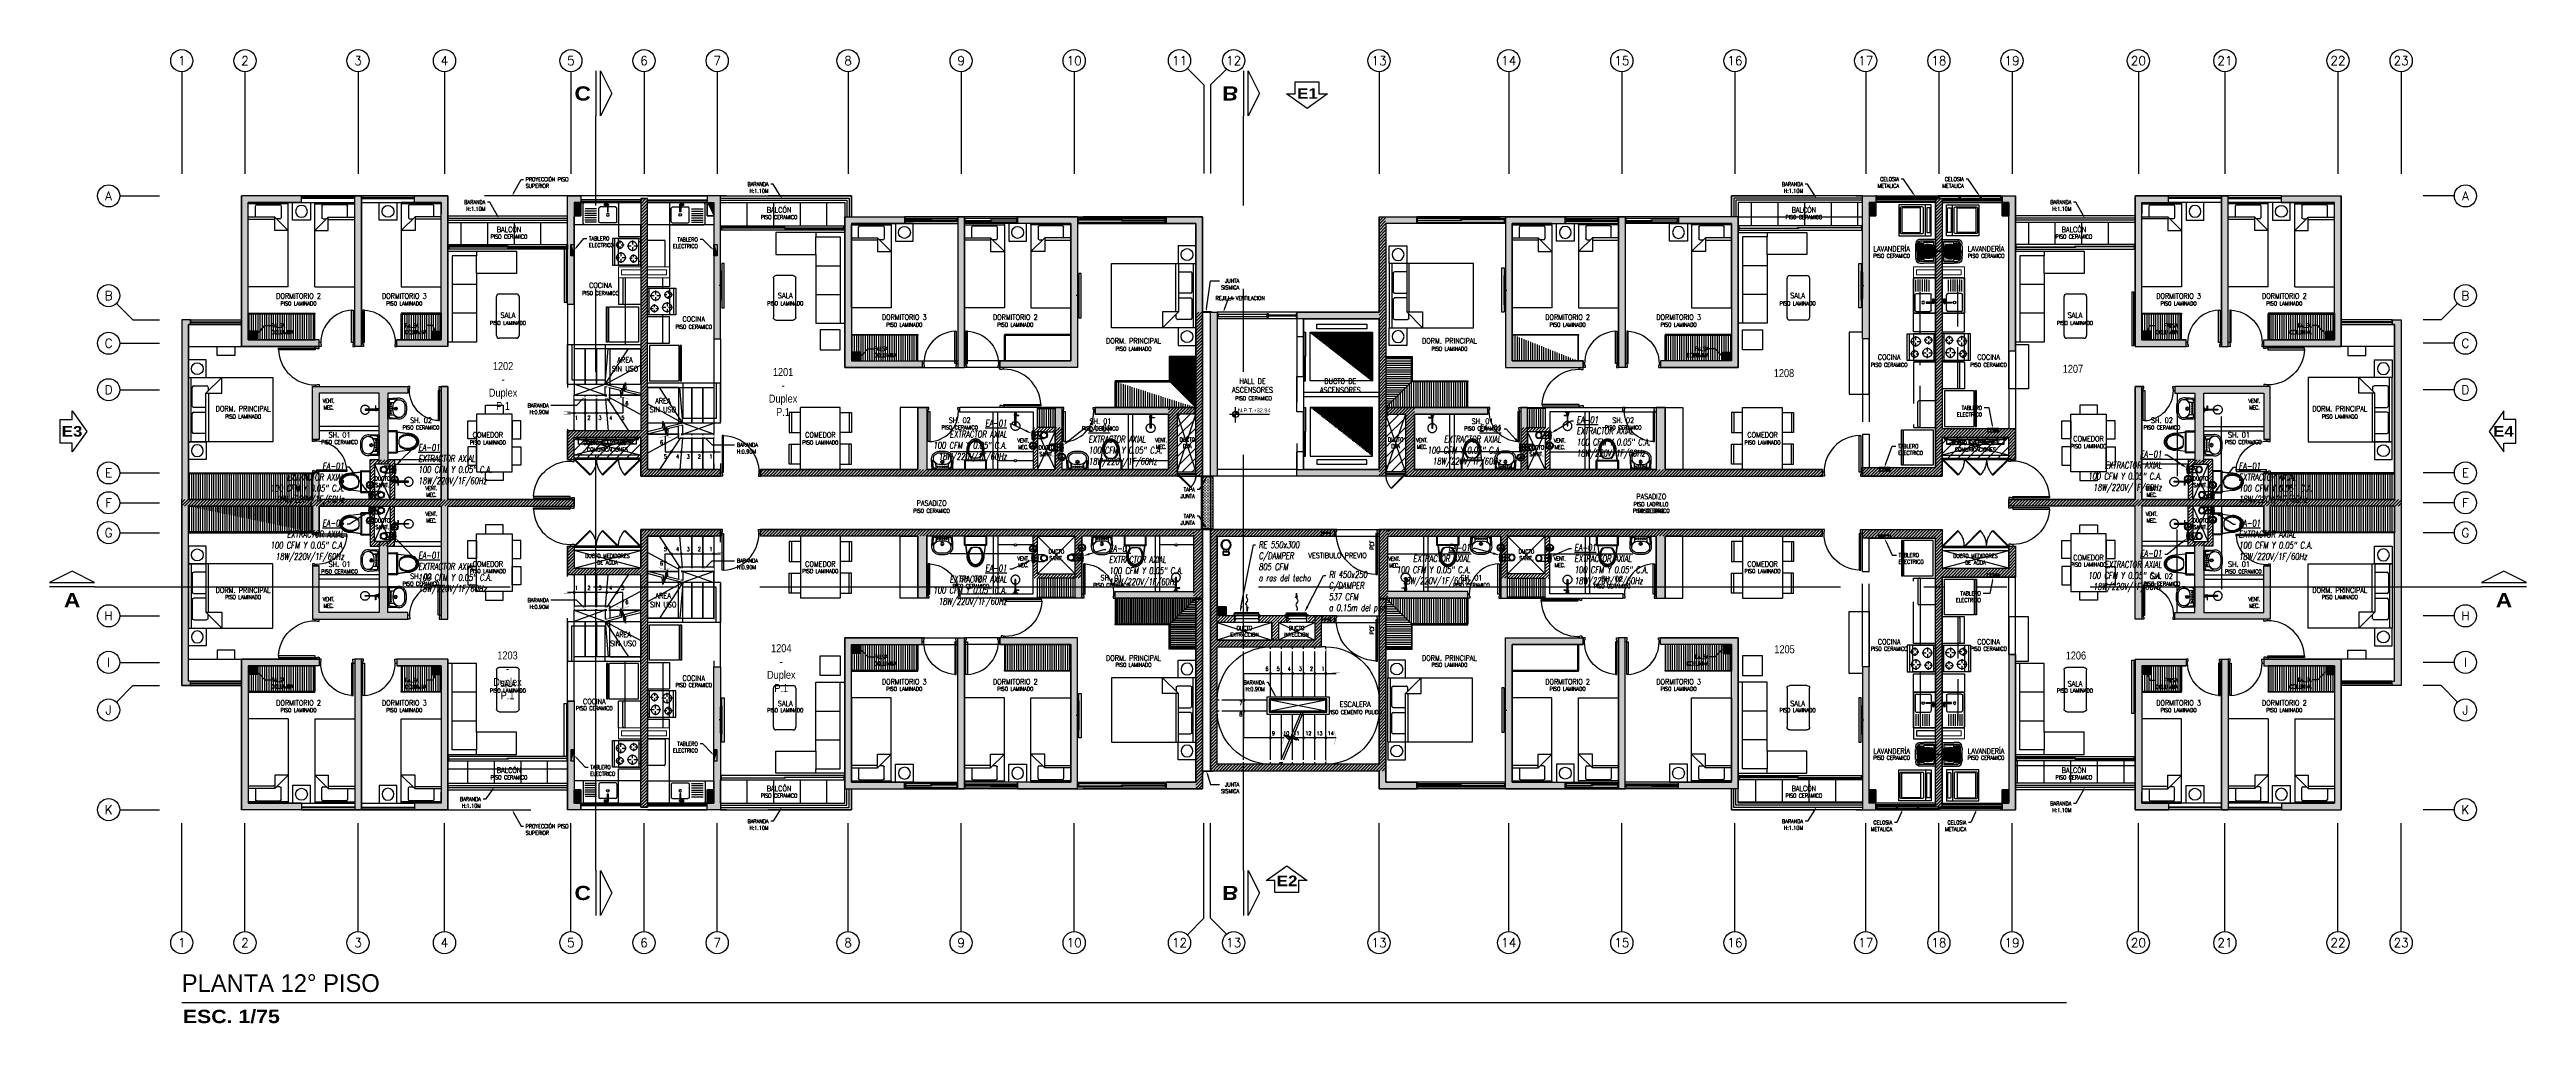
# Model space of a CAD drawing. Header units: millimetres. Extents: x -3 to 53, y -269 to 39.
# Drawn here: x -3 to 52.9, y -119.3 to -97.3 of the extents above; entities that cross this region are included whole.
import ezdxf
from ezdxf import colors
from ezdxf.entities.mleader import LeaderData, LeaderLine
from ezdxf.enums import TextEntityAlignment as Align
from ezdxf.math import Vec2, Vec3

# ---------------------------------------------------------------- set-up
doc = ezdxf.new("R2010")
doc.units = ezdxf.units.MM
doc.header["$LTSCALE"] = 15
doc.set_wipeout_variables(frame=1)
doc.header["$PDMODE"] = 67
doc.header["$PDSIZE"] = 0.1
for name, pattern in [('CENTER', [2, 1.25, -0.25, 0.25, -0.25]), ('DASHDOT', [1, 0.5, -0.25, 0, -0.25]), ('HIDDEN', [0.375, 0.25, -0.125]), ('HIDDEN2', [0.1875, 0.125, -0.0625]), ('PHANTOM', [63.5, 31.75, -6.35, 6.35, -6.35, 6.35, -6.35]), ('PHANTOM2', [1.25, 0.625, -0.125, 0.125, -0.125, 0.125, -0.125])]:
    doc.linetypes.add(name, pattern=pattern)
doc.layers.get('0').update_dxf_attribs({"color": 250})
doc.layers.get('DEFPOINTS').update_dxf_attribs({"color": 250})
for name, color, linetype in [('01', 250, 'Continuous'), ('A-BARANDAS', 250, 'Continuous'), ('A-COCINAS-LAV', 250, 'Continuous'), ('A-CORTE', 250, 'CENTER'), ('A-EJES', 251, 'PHANTOM'), ('A-EST HATCH', 250, 'Continuous'), ('A-EST PLACAS', 250, 'Continuous'), ('A-EST VIGAS', 250, 'HIDDEN2'), ('A-HATCH', 250, 'Continuous'), ('A-LINEAS', 250, 'Continuous'), ('A-MOBILIARIO', 250, 'Continuous'), ('A-MURO BAJO', 251, 'Continuous'), ('A-NIVELES-NPT', 252, 'Continuous'), ('A-NUMERACIONDEP', 251, 'Continuous'), ('A-PROYECCIONES', 250, 'HIDDEN2'), ('A-PROYECCIONES INT.', 250, 'HIDDEN2'), ('A-PUERTAS', 250, 'Continuous'), ('A-SANITARIOS', 250, 'Continuous'), ('A-TEXTO-ACABADO PISO', 250, 'Continuous'), ('A-TEXTO-AMBIENTE', 252, 'Continuous'), ('A-TEXTO-INDICACIONES', 250, 'Continuous'), ('AREA MODIF', 250, 'Continuous'), ('DLP_MOBILIARIO FIJO', 250, 'Continuous'), ('DLP_MURO BAJO', 250, 'Continuous'), ('DLP_TEXTO AMBIENTE', 250, 'Continuous'), ('L-03_EQUIP-ACCES', 160, 'Continuous'), ('L-04_EQ-MED-CONT', 191, 'Continuous'), ('L-06_EQ-FIN-CONT', 141, 'Continuous'), ('L13 Texto Grande', 150, 'Continuous'), ('L3 Equipos y Ductos', 160, 'Continuous'), ('L4 Linea mediana', 191, 'Continuous'), ('L6 Linea fina', 141, 'Continuous'), ('MURO CF 120', 250, 'Continuous'), ('MURO CF 60', 250, 'Continuous')]:
    doc.layers.add(name, color=color, linetype=linetype)
doc.layers.add('A-MUROS', color=252, linetype='Continuous', lineweight=30)
doc.layers.add('DLP_MURO ALTO', color=250, linetype='Continuous', lineweight=20)
doc.styles.add('JNV ING', font='romans.shx', dxfattribs={"width": 0.7, "oblique": 8, "height": 0.15})
doc.styles.add('R140', font='', dxfattribs={"height": 3.55})
doc.styles.add('R160-75', font='', dxfattribs={"height": 0.6})
doc.styles.add('R175-75', font='GOTHIC.TTF', dxfattribs={"height": 0.4})
doc.styles.add('R80', font='ARIALN.TTF', dxfattribs={"height": 2.03})
doc.styles.add('ROMANS', font='romans.shx', dxfattribs={"width": 0.8})
doc.styles.add('TXT_COTAS', font='romans.shx', dxfattribs={"width": 0.8})
doc.styles.get('R140').set_extended_font_data('Arial Black', bold=True)
doc.styles.get('R160-75').set_extended_font_data('Arial Black', bold=True)
pattern_1 = [(45, (3e-09, -61.674632), (-0.01122532, 0.01122532), [])]
pattern_2 = [(45, (6e-09, -111.674667), (-0.01122532, 0.01122532), [])]
pattern_3 = [(45, (-50.050001, -65.724632), (-0.0112253202, 0.0112253202), [])]
pattern_4 = [(270, (49.85, -107.62463), (0.05, -9e-18), [])]
pattern_5 = [(270, (50.074947, -107.62463), (0.05, -9e-18), [])]
pattern_6 = [(45, (359.999406, -86.67669), (-0.035355339, 0.035355339), [])]
pattern_7 = [(45, (359.969406, -86.67669), (-0.035355339, 0.035355339), [])]
pattern_8 = [(45, (179.999406, -86.67669), (-0.035355339, 0.035355339), [])]

# ---------------------------------------------------------------- blocks, each defined once
blk = doc.blocks.new('FUTURE 150')
at = {"layer": 'L3 Equipos y Ductos'}
for p, q in [((-0.129, 0.149), (-0.129, -0.001)), ((-0.104, -0.026), (-0.104, 0.174)), ((-0.104, 0.152), (0, 0.152)), ((-0.104, 0.002), (0, 0.002)), ((0, 0.152), (0, 0.002))]:
    blk.add_line(p, q, dxfattribs=at)
for centre, start, end in [((-0.104, 0.149), 90, 180), ((-0.104, -0.001), 180, 270)]:
    blk.add_arc(centre, 0.0254, start, end, dxfattribs=at)
at = {"layer": 'L4 Linea mediana'}
for p, q in [((-0.129, 0.145), (-0.124, 0.145)), ((-0.129, 0.005), (-0.124, 0.005)), ((-0.124, 0.005), (-0.124, 0.145)), ((-0.066, 0.152), (-0.066, 0.002))]:
    blk.add_line(p, q, dxfattribs=at)
at = {"layer": 'L6 Linea fina'}
for p, q in [((0.02, 0.077), (-0.15, 0.077)), ((-0.023, 0.087), (0.02, 0.077)), ((-0.023, 0.067), (0.02, 0.077))]:
    blk.add_line(p, q, dxfattribs=at)
for points in [[(-0.086, 0.077), (-0.092, 0.093), (-0.095, 0.128), (-0.091, 0.138), (-0.086, 0.14)], [(-0.086, 0.077), (-0.092, 0.061), (-0.095, 0.026), (-0.091, 0.016), (-0.086, 0.014)], [(-0.086, 0.077), (-0.079, 0.093), (-0.076, 0.128), (-0.08, 0.138), (-0.086, 0.14)], [(-0.086, 0.077), (-0.079, 0.061), (-0.076, 0.026), (-0.08, 0.016), (-0.086, 0.014)]]:
    blk.add_spline(points, degree=3, dxfattribs=at)
blk = doc.blocks.new('Trampa de humo')
at = {"layer": 'L3 Equipos y Ductos'}
blk.add_lwpolyline([(0.155, 0.15), (0.013, 0.15), (0.013, 0), (0.155, 0)], dxfattribs=at)
for radius in [0.075, 0.06]:
    blk.add_circle((0.155, 0.075), radius, dxfattribs=at)
blk = doc.blocks.new('FUTURE150 con trampa')
blk.add_blockref('Trampa de humo', (0.093, 0.028))
at = {"layer": 'L-06_EQ-FIN-CONT'}
blk.add_blockref('FUTURE 150', (0.106, 0.026), dxfattribs=at)
blk = doc.blocks.new('PTO ELECT')
at = {"layer": 'L4 Linea mediana', "ltscale": 1.5}
blk.add_circle((-0.686, 0.089), 0.0833, dxfattribs=at)
at = {"layer": 'L6 Linea fina', "ltscale": 1.5}
blk.add_circle((-0.686, 0.089), 0.0671, dxfattribs=at)
blk.add_solid([(-0.628, 0.056), (-0.744, 0.056), (-0.628, 0.056), (-0.686, 0.156)], dxfattribs=at)
blk = doc.blocks.new('flujo11')
at = {"layer": 'L6 Linea fina'}
for p, q in [((0, 0), (-0.02, -0.1)), ((0.021, -0.093), (0, 0))]:
    blk.add_line(p, q, dxfattribs=at)
blk.add_open_spline([(0, 0), (0.006, -0.043), (-0.016, -0.105), (0.061, -0.19), (-0.035, -0.24), (0.037, -0.331), (0.022, -0.372), (0.016, -0.39)], degree=3, knots=[0, 0, 0, 0, 0.0524684, 0.0807049, 0.1300475, 0.160067, 0.1839926, 0.1839926, 0.1839926, 0.1839926], dxfattribs=at)
blk = doc.blocks.new('TAF_55')
at = {"layer": 'L-03_EQUIP-ACCES', "ltscale": 1.5}
for p, q in [((-0.325, 0.06), (0.325, 0.06)), ((-0.275, 0), (-0.275, 0.06)), ((0.275, 0), (0.275, 0.06))]:
    blk.add_line(p, q, dxfattribs=at)
at = {"layer": 'L-04_EQ-MED-CONT', "ltscale": 1.5}
for p, q in [((-0.275, 0.1), (-0.325, 0.06)), ((-0.275, 0.1), (0.275, 0.1)), ((0.325, 0.06), (0.275, 0.1))]:
    blk.add_line(p, q, dxfattribs=at)
at = {"layer": 'L-06_EQ-FIN-CONT', "ltscale": 1.5}
for p, q in [((-0.275, 0.13), (0.275, 0.13)), ((-0.275, 0.1), (-0.275, 0.13)), ((0.275, 0.1), (0.275, 0.13))]:
    blk.add_line(p, q, dxfattribs=at)
blk = doc.blocks.new('A$C7198e947')
at = {"layer": 'L13 Texto Grande'}
blk.add_lwpolyline([(0, -1.1), (42.502, -1.1)], dxfattribs=at)
at = {"layer": 'L13 Texto Grande', "attachment_point": 1}
for s, insert, char_height, width, style in [('PLANTA 12° PISO', (0, -0.461), 0.4, 16.52965, 'R175-75'), ('ESC. 1/75', (0.025, -1.264), 0.3, 10.72512, 'R160-75')]:
    blk.add_mtext(s, dxfattribs=dict(at, insert=insert, char_height=char_height, width=width, style=style))
blk = doc.blocks.new('EST.P10')
at = {"layer": 'A-EST HATCH'}
h = blk.add_hatch(color=256, dxfattribs=at)
h.dxf.hatch_style = 1
h.paths.add_polyline_path([(39.55, -2.74), (39.55, 3.325), (37.9, 3.325), (37.9, 3.525), (39.7, 3.525), (39.7, 2.65), (41.2, 2.65), (41.2, 3.15), (41.35, 3.15), (41.35, 2.45), (39.7, 2.45), (39.7, -2.74)])
h.paths.add_polyline_path([(18.45, 7.325), (20.05, 7.325), (20.05, 10.425), (18.85, 10.425), (18.85, 10.575), (20.2, 10.575), (20.2, 7.175), (18.45, 7.175)])
h.paths.add_polyline_path([(17.65, 10.575), (17.5, 10.575), (17.5, 7.175), (17.65, 7.175)])
h.paths.add_polyline_path([(12.15, 11.05), (11.85, 11.05), (11.85, 10.9), (12, 10.9), (12, 7.825), (12.15, 7.825)])
h.paths.add_polyline_path([(15.1, 10.425), (15.1, 7.325), (16.7, 7.325), (16.7, 7.175), (14.95, 7.175), (14.95, 10.575), (16.3, 10.575), (16.3, 10.425)])
h.paths.add_polyline_path([(5.85, 10.9), (5.25, 10.9), (5.25, 11.05), (6, 11.05), (6, 7.65), (4.85, 7.65), (4.85, 7.8), (5.85, 7.8)])
h.paths.add_polyline_path([(4.05, 11.05), (4.05, 7.65), (3.9, 7.65), (3.9, 11.05)])
h.paths.add_polyline_path([(3.1, 7.8), (1.5, 7.8), (1.5, 10.9), (2.7, 10.9), (2.7, 11.05), (1.35, 11.05), (1.35, 7.65), (3.1, 7.65)])
h.paths.add_polyline_path([(5.85, -2.65), (5.25, -2.65), (5.25, -2.8), (6, -2.8), (6, 0.6), (4.85, 0.6), (4.85, 0.45), (5.85, 0.45)])
h.paths.add_polyline_path([(4.05, -2.8), (4.05, 0.6), (3.9, 0.6), (3.9, -2.8)])
h.paths.add_polyline_path([(3.1, 0.45), (1.5, 0.45), (1.5, -2.65), (2.7, -2.65), (2.7, -2.8), (1.35, -2.8), (1.35, 0.6), (3.1, 0.6)])
h.paths.add_polyline_path([(8.7, -0.35), (8.85, -0.35), (8.85, -2.65), (9, -2.65), (9, -2.8), (8.7, -2.8)])
h.paths.add_polyline_path([(18.45, 0.925), (20.05, 0.925), (20.05, -2.175), (18.85, -2.175), (18.85, -2.325), (20.2, -2.325), (20.2, 1.075), (18.45, 1.075)])
h.paths.add_polyline_path([(17.65, -2.325), (17.5, -2.325), (17.5, 1.075), (17.65, 1.075)])
h.paths.add_polyline_path([(12.15, -2.8), (11.85, -2.8), (11.85, -2.65), (12, -2.65), (12, 0.425), (12.15, 0.425)])
h.paths.add_polyline_path([(15.1, -2.175), (15.1, 0.925), (16.7, 0.925), (16.7, 1.075), (14.95, 1.075), (14.95, -2.325), (16.3, -2.325), (16.3, -2.175)])
h.paths.add_polyline_path([(31.6, 7.325), (30, 7.325), (30, 10.425), (31.2, 10.425), (31.2, 10.575), (29.85, 10.575), (29.85, 7.175), (31.6, 7.175)])
h.paths.add_polyline_path([(32.4, 10.575), (32.55, 10.575), (32.55, 7.175), (32.4, 7.175)])
h.paths.add_polyline_path([(38.2, 11.05), (38.2, 10.9), (38.05, 10.9), (38.05, 7.825), (37.9, 7.825), (37.9, 11.05)])
h.paths.add_polyline_path([(27.6, 4.725), (37, 4.725), (37, 4.875), (33.45, 4.875), (33.45, 6.275), (33.25, 6.275), (33.25, 4.875), (30.35, 4.875), (30.35, 6.275), (30.2, 6.275), (30.2, 4.875), (27.8, 4.875), (27.8, 6.125), (29.45, 6.125), (29.45, 6.275), (27.175, 6.275), (27.175, 6.125), (27.6, 6.125)])
h.paths.add_polyline_path([(34.95, 10.425), (34.95, 7.325), (33.35, 7.325), (33.35, 7.175), (35.1, 7.175), (35.1, 10.575), (33.75, 10.575), (33.75, 10.425)])
h.paths.add_polyline_path([(39.7, 5.8), (41.35, 5.8), (41.35, 5.1), (41.2, 5.1), (41.2, 5.6), (39.7, 5.6), (39.7, 4.725), (37.9, 4.725), (37.9, 4.925), (39.55, 4.925), (39.55, 10.99), (39.7, 10.99)])
h.paths.add_polyline_path([(44.2, 10.9), (44.8, 10.9), (44.8, 11.05), (44.05, 11.05), (44.05, 7.65), (45.2, 7.65), (45.2, 7.8), (44.2, 7.8)])
h.paths.add_polyline_path([(46, 11.05), (46, 7.65), (46.15, 7.65), (46.15, 11.05)])
h.paths.add_polyline_path([(46.95, 7.8), (48.55, 7.8), (48.55, 10.9), (47.35, 10.9), (47.35, 11.05), (48.7, 11.05), (48.7, 7.65), (46.95, 7.65)])
h.paths.add_polyline_path([(46, -2.8), (46, 0.6), (46.15, 0.6), (46.15, -2.8)])
h.paths.add_polyline_path([(46.95, 0.45), (48.55, 0.45), (48.55, -2.65), (47.35, -2.65), (47.35, -2.8), (48.7, -2.8), (48.7, 0.6), (46.95, 0.6)])
h.paths.add_polyline_path([(41.35, 0.7), (41.2, 0.7), (41.2, -2.65), (41.05, -2.65), (41.05, -2.8), (41.35, -2.8)])
h.paths.add_polyline_path([(31.6, 0.925), (30, 0.925), (30, -2.175), (31.2, -2.175), (31.2, -2.325), (29.85, -2.325), (29.85, 1.075), (31.6, 1.075)])
h.paths.add_polyline_path([(32.4, -2.325), (32.55, -2.325), (32.55, 1.075), (32.4, 1.075)])
h.paths.add_polyline_path([(37.9, -2.8), (38.2, -2.8), (38.2, -2.65), (38.05, -2.65), (38.05, 0.425), (37.9, 0.425)])
h.paths.add_polyline_path([(34.95, -2.175), (34.95, 0.925), (33.35, 0.925), (33.35, 1.075), (35.1, 1.075), (35.1, -2.325), (33.75, -2.325), (33.75, -2.175)])
h.paths.add_polyline_path([(10.35, 3.525), (12.15, 3.525), (12.15, 3.375), (10.5, 3.375), (10.5, -2.74), (10.35, -2.74), (10.35, 2.5), (8.7, 2.5), (8.7, 3.15), (8.85, 3.15), (8.85, 2.65), (10.35, 2.65)])
h.paths.add_polyline_path([(44.05, -2.8), (44.05, 0.6), (45.2, 0.6), (45.2, 0.45), (44.2, 0.45), (44.2, -2.65), (44.8, -2.65), (44.8, -2.8)])
h.paths.add_polyline_path([(46.953, 5.55), (47.1, 5.55), (47.1, 6.75), (44.95, 6.75), (44.95, 6.6), (45.4, 6.6), (45.4, 5), (45.6, 5), (45.6, 6.6), (46.95, 6.6), (46.95, 5.55)], flags=17)
h.paths.add_polyline_path([(46.953, 2.7), (47.1, 2.7), (47.1, 1.5), (44.95, 1.5), (44.95, 1.65), (45.4, 1.65), (45.4, 3.25), (45.6, 3.25), (45.6, 1.65), (46.95, 1.65), (46.95, 2.7)], flags=17)
h.paths.add_polyline_path([(41.2, 4.2), (44.05, 4.2), (44.05, 6.75), (44.2, 6.75), (44.2, 4.2), (46.95, 4.2), (46.95, 4.8), (47.1, 4.8), (47.1, 4.2), (49.9, 4.2), (49.9, 8.15), (49.85, 8.15), (49.85, 8.25), (50.05, 8.25), (50.05, 0), (49.85, 0), (49.85, 0.1), (49.9, 0.1), (49.9, 4.05), (47.1, 4.05), (47.1, 3.45), (46.95, 3.45), (46.95, 4.05), (44.2, 4.05), (44.2, 1.5), (44.05, 1.5), (44.05, 4.05), (41.2, 4.05)])
h.paths.add_polyline_path([(41.35, 11.05), (41.35, 7.55), (41.2, 7.55), (41.2, 10.9), (41.05, 10.9), (41.05, 11.05)])
h.paths.add_polyline_path([(27.15, 4.725), (25.15, 4.725), (25.15, 4.875), (27, 4.875), (27, 8.275), (25.15, 8.275), (25.15, 8.425), (27, 8.425), (27, 10.575), (27.85, 10.575), (27.85, 10.425), (27.15, 10.425)])
h.paths.add_polyline_path([(10.35, 10.99), (10.35, 5.75), (8.7, 5.75), (8.7, 5.1), (8.85, 5.1), (8.85, 5.6), (10.35, 5.6), (10.35, 4.725), (12.15, 4.725), (12.15, 4.875), (10.5, 4.875), (10.5, 10.99)])
h.paths.add_polyline_path([(2.95, 4.2), (0.15, 4.2), (0.15, 8.15), (0.2, 8.15), (0.2, 8.25), (0, 8.25), (0, 0), (0.2, 0), (0.2, 0.1), (0.15, 0.1), (0.15, 4.05), (2.95, 4.05), (2.95, 3.45), (3.1, 3.45), (3.1, 4.05), (5.85, 4.05), (5.85, 1.5), (6, 1.5), (6, 4.05), (8.85, 4.05), (8.85, 4.2), (6, 4.2), (6, 6.75), (5.85, 6.75), (5.85, 4.2), (3.1, 4.2), (3.1, 4.8), (2.95, 4.8)])
h.paths.add_polyline_path([(8.7, 11.05), (9, 11.05), (9, 10.9), (8.85, 10.9), (8.85, 8.6), (8.7, 8.6)])
h.paths.add_polyline_path([(3.097, 5.55), (2.95, 5.55), (2.95, 6.75), (5.1, 6.75), (5.1, 6.6), (4.65, 6.6), (4.65, 5), (4.45, 5), (4.45, 6.6), (3.1, 6.6), (3.1, 5.55)], flags=17)
h.paths.add_polyline_path([(3.097, 2.7), (2.95, 2.7), (2.95, 1.5), (5.1, 1.5), (5.1, 1.65), (4.65, 1.65), (4.65, 3.25), (4.45, 3.25), (4.45, 1.65), (3.1, 1.65), (3.1, 2.7)], flags=17)
h.paths.add_polyline_path([(23.35, 4.725), (23.2, 4.725), (23.2, 8.425), (23.35, 8.425)])
h.paths.add_polyline_path([(22.45, 6.125), (22.45, 4.725), (13.05, 4.725), (13.05, 4.875), (16.6, 4.875), (16.6, 6.275), (16.8, 6.275), (16.8, 4.875), (19.7, 4.875), (19.7, 6.275), (19.85, 6.275), (19.85, 4.875), (22.25, 4.875), (22.25, 6.125), (20.6, 6.125), (20.6, 6.275), (22.845, 6.275), (22.845, 6.125)])
h.paths.add_polyline_path([(29, 1.975), (29, 2.125), (27.2, 2.125), (27.2, 3.375), (29.75, 3.375), (29.75, 1.975), (29.9, 1.975), (29.9, 3.375), (33.25, 3.375), (33.25, 1.975), (33.45, 1.975), (33.45, 3.375), (37, 3.375), (37, 3.525), (27, 3.525), (27, 1.975)])
h.paths.add_polyline_path([(27, 1.95), (27, -1.775), (23.35, -1.775), (23.35, 0.875), (25.7, 0.875), (25.7, 1.425), (26, 1.425), (26, 1.575), (25.55, 1.575), (25.55, 1.025), (23.35, 1.025), (23.35, 3.375), (26, 3.375), (26, 3.525), (23.2, 3.525), (23.2, -1.925), (27, -1.925), (27, -2.325), (27.85, -2.325), (27.85, -2.175), (27.15, -2.175), (27.15, 1.95)])
h = blk.add_hatch(color=256, dxfattribs=at)
h.dxf.hatch_style = 1
h.paths.add_polyline_path([(22.87, 10.425), (22.2, 10.425), (22.2, 10.575), (23.02, 10.575), (23.02, 4.725), (22.87, 4.725)])
h.paths.add_polyline_path([(21.05, 1.975), (21.05, 2.125), (22.82, 2.125), (22.82, 3.375), (20.3, 3.375), (20.3, 1.975), (20.15, 1.975), (20.15, 3.375), (16.8, 3.375), (16.8, 1.975), (16.6, 1.975), (16.6, 3.375), (13.05, 3.375), (13.05, 3.525), (23.02, 3.525), (23.02, 1.975)])
h.paths.add_polyline_path([(23.02, 1.95), (23.02, -2.325), (22.2, -2.325), (22.2, -2.175), (22.87, -2.175), (22.87, 1.95)])
at = {"layer": 'A-EST PLACAS'}
for points in [[(3.1, 7.8), (1.5, 7.8), (1.5, 10.9), (2.7, 10.9), (2.7, 11.05), (1.35, 11.05), (1.35, 7.65), (3.1, 7.65)], [(4.05, 11.05), (4.05, 7.65), (3.9, 7.65), (3.9, 11.05)], [(5.85, 10.9), (5.25, 10.9), (5.25, 11.05), (6, 11.05), (6, 7.65), (4.85, 7.65), (4.85, 7.8), (5.85, 7.8)], [(8.7, 11.05), (9, 11.05), (9, 10.9), (8.85, 10.9), (8.85, 8.6), (8.7, 8.6)], [(10.35, 10.99), (10.35, 5.75), (8.7, 5.75), (8.7, 5.1), (8.85, 5.1), (8.85, 5.6), (10.35, 5.6), (10.35, 4.725), (12.15, 4.725), (12.15, 4.875), (10.5, 4.875), (10.5, 10.99)], [(12.15, 11.05), (11.85, 11.05), (11.85, 10.9), (12, 10.9), (12, 7.825), (12.15, 7.825)], [(38.2, 11.05), (38.2, 10.9), (38.05, 10.9), (38.05, 7.825), (37.9, 7.825), (37.9, 11.05)], [(39.7, 5.8), (41.35, 5.8), (41.35, 5.1), (41.2, 5.1), (41.2, 5.6), (39.7, 5.6), (39.7, 4.725), (37.9, 4.725), (37.9, 4.925), (39.55, 4.925), (39.55, 10.99), (39.7, 10.99)], [(41.35, 11.05), (41.35, 7.55), (41.2, 7.55), (41.2, 10.9), (41.05, 10.9), (41.05, 11.05)], [(44.2, 10.9), (44.8, 10.9), (44.8, 11.05), (44.05, 11.05), (44.05, 7.65), (45.2, 7.65), (45.2, 7.8), (44.2, 7.8)], [(46, 11.05), (46, 7.65), (46.15, 7.65), (46.15, 11.05)], [(46.95, 7.8), (48.55, 7.8), (48.55, 10.9), (47.35, 10.9), (47.35, 11.05), (48.7, 11.05), (48.7, 7.65), (46.95, 7.65)], [(15.1, 10.425), (15.1, 7.325), (16.7, 7.325), (16.7, 7.175), (14.95, 7.175), (14.95, 10.575), (16.3, 10.575), (16.3, 10.425)], [(17.65, 10.575), (17.5, 10.575), (17.5, 7.175), (17.65, 7.175)], [(18.45, 7.325), (20.05, 7.325), (20.05, 10.425), (18.85, 10.425), (18.85, 10.575), (20.2, 10.575), (20.2, 7.175), (18.45, 7.175)], [(22.87, 10.425), (22.2, 10.425), (22.2, 10.575), (23.02, 10.575), (23.02, 4.725), (22.87, 4.725)], [(27.15, 4.725), (25.15, 4.725), (25.15, 4.875), (27, 4.875), (27, 8.275), (25.15, 8.275), (25.15, 8.425), (27, 8.425), (27, 10.575), (27.85, 10.575), (27.85, 10.425), (27.15, 10.425)], [(31.6, 7.325), (30, 7.325), (30, 10.425), (31.2, 10.425), (31.2, 10.575), (29.85, 10.575), (29.85, 7.175), (31.6, 7.175)], [(32.4, 10.575), (32.55, 10.575), (32.55, 7.175), (32.4, 7.175)], [(34.95, 10.425), (34.95, 7.325), (33.35, 7.325), (33.35, 7.175), (35.1, 7.175), (35.1, 10.575), (33.75, 10.575), (33.75, 10.425)], [(23.35, 4.725), (23.2, 4.725), (23.2, 8.425), (23.35, 8.425)], [(2.95, 4.2), (0.15, 4.2), (0.15, 8.15), (0.2, 8.15), (0.2, 8.25), (0, 8.25), (0, 0), (0.2, 0), (0.2, 0.1), (0.15, 0.1), (0.15, 4.05), (2.95, 4.05), (2.95, 3.45), (3.1, 3.45), (3.1, 4.05), (5.85, 4.05), (5.85, 1.5), (6, 1.5), (6, 4.05), (8.85, 4.05), (8.85, 4.2), (6, 4.2), (6, 6.75), (5.85, 6.75), (5.85, 4.2), (3.1, 4.2), (3.1, 4.8), (2.95, 4.8)], [(41.2, 4.2), (44.05, 4.2), (44.05, 6.75), (44.2, 6.75), (44.2, 4.2), (46.95, 4.2), (46.95, 4.8), (47.1, 4.8), (47.1, 4.2), (49.9, 4.2), (49.9, 8.15), (49.85, 8.15), (49.85, 8.25), (50.05, 8.25), (50.05, 0), (49.85, 0), (49.85, 0.1), (49.9, 0.1), (49.9, 4.05), (47.1, 4.05), (47.1, 3.45), (46.95, 3.45), (46.95, 4.05), (44.2, 4.05), (44.2, 1.5), (44.05, 1.5), (44.05, 4.05), (41.2, 4.05)], [(3.097, 5.55), (2.95, 5.55), (2.95, 6.75), (5.1, 6.75), (5.1, 6.6), (4.65, 6.6), (4.65, 5), (4.45, 5), (4.45, 6.6), (3.1, 6.6), (3.1, 5.55)], [(46.953, 5.55), (47.1, 5.55), (47.1, 6.75), (44.95, 6.75), (44.95, 6.6), (45.4, 6.6), (45.4, 5), (45.6, 5), (45.6, 6.6), (46.95, 6.6), (46.95, 5.55)], [(22.45, 6.125), (22.45, 4.725), (13.05, 4.725), (13.05, 4.875), (16.6, 4.875), (16.6, 6.275), (16.8, 6.275), (16.8, 4.875), (19.7, 4.875), (19.7, 6.275), (19.85, 6.275), (19.85, 4.875), (22.25, 4.875), (22.25, 6.125), (20.6, 6.125), (20.6, 6.275), (22.845, 6.275), (22.845, 6.125)], [(27.6, 4.725), (37, 4.725), (37, 4.875), (33.45, 4.875), (33.45, 6.275), (33.25, 6.275), (33.25, 4.875), (30.35, 4.875), (30.35, 6.275), (30.2, 6.275), (30.2, 4.875), (27.8, 4.875), (27.8, 6.125), (29.45, 6.125), (29.45, 6.275), (27.175, 6.275), (27.175, 6.125), (27.6, 6.125)], [(10.35, 3.525), (12.15, 3.525), (12.15, 3.375), (10.5, 3.375), (10.5, -2.74), (10.35, -2.74), (10.35, 2.5), (8.7, 2.5), (8.7, 3.15), (8.85, 3.15), (8.85, 2.65), (10.35, 2.65)], [(21.05, 1.975), (21.05, 2.125), (22.82, 2.125), (22.82, 3.375), (20.3, 3.375), (20.3, 1.975), (20.15, 1.975), (20.15, 3.375), (16.8, 3.375), (16.8, 1.975), (16.6, 1.975), (16.6, 3.375), (13.05, 3.375), (13.05, 3.525), (23.02, 3.525), (23.02, 1.975)], [(27, 1.95), (27, -1.775), (23.35, -1.775), (23.35, 0.875), (25.7, 0.875), (25.7, 1.425), (26, 1.425), (26, 1.575), (25.55, 1.575), (25.55, 1.025), (23.35, 1.025), (23.35, 3.375), (26, 3.375), (26, 3.525), (23.2, 3.525), (23.2, -1.925), (27, -1.925), (27, -2.325), (27.85, -2.325), (27.85, -2.175), (27.15, -2.175), (27.15, 1.95)], [(29, 1.975), (29, 2.125), (27.2, 2.125), (27.2, 3.375), (29.75, 3.375), (29.75, 1.975), (29.9, 1.975), (29.9, 3.375), (33.25, 3.375), (33.25, 1.975), (33.45, 1.975), (33.45, 3.375), (37, 3.375), (37, 3.525), (27, 3.525), (27, 1.975)], [(39.55, -2.74), (39.55, 3.325), (37.9, 3.325), (37.9, 3.525), (39.7, 3.525), (39.7, 2.65), (41.2, 2.65), (41.2, 3.15), (41.35, 3.15), (41.35, 2.45), (39.7, 2.45), (39.7, -2.74)], [(3.097, 2.7), (2.95, 2.7), (2.95, 1.5), (5.1, 1.5), (5.1, 1.65), (4.65, 1.65), (4.65, 3.25), (4.45, 3.25), (4.45, 1.65), (3.1, 1.65), (3.1, 2.7)], [(46.953, 2.7), (47.1, 2.7), (47.1, 1.5), (44.95, 1.5), (44.95, 1.65), (45.4, 1.65), (45.4, 3.25), (45.6, 3.25), (45.6, 1.65), (46.95, 1.65), (46.95, 2.7)], [(23.02, 1.95), (23.02, -2.325), (22.2, -2.325), (22.2, -2.175), (22.87, -2.175), (22.87, 1.95)], [(3.1, 0.45), (1.5, 0.45), (1.5, -2.65), (2.7, -2.65), (2.7, -2.8), (1.35, -2.8), (1.35, 0.6), (3.1, 0.6)], [(4.05, -2.8), (4.05, 0.6), (3.9, 0.6), (3.9, -2.8)], [(5.85, -2.65), (5.25, -2.65), (5.25, -2.8), (6, -2.8), (6, 0.6), (4.85, 0.6), (4.85, 0.45), (5.85, 0.45)], [(15.1, -2.175), (15.1, 0.925), (16.7, 0.925), (16.7, 1.075), (14.95, 1.075), (14.95, -2.325), (16.3, -2.325), (16.3, -2.175)], [(17.65, -2.325), (17.5, -2.325), (17.5, 1.075), (17.65, 1.075)], [(18.45, 0.925), (20.05, 0.925), (20.05, -2.175), (18.85, -2.175), (18.85, -2.325), (20.2, -2.325), (20.2, 1.075), (18.45, 1.075)], [(31.6, 0.925), (30, 0.925), (30, -2.175), (31.2, -2.175), (31.2, -2.325), (29.85, -2.325), (29.85, 1.075), (31.6, 1.075)], [(32.4, -2.325), (32.55, -2.325), (32.55, 1.075), (32.4, 1.075)], [(34.95, -2.175), (34.95, 0.925), (33.35, 0.925), (33.35, 1.075), (35.1, 1.075), (35.1, -2.325), (33.75, -2.325), (33.75, -2.175)], [(41.35, 0.7), (41.2, 0.7), (41.2, -2.65), (41.05, -2.65), (41.05, -2.8), (41.35, -2.8)], [(44.05, -2.8), (44.05, 0.6), (45.2, 0.6), (45.2, 0.45), (44.2, 0.45), (44.2, -2.65), (44.8, -2.65), (44.8, -2.8)], [(46, -2.8), (46, 0.6), (46.15, 0.6), (46.15, -2.8)], [(46.95, 0.45), (48.55, 0.45), (48.55, -2.65), (47.35, -2.65), (47.35, -2.8), (48.7, -2.8), (48.7, 0.6), (46.95, 0.6)], [(12.15, -2.8), (11.85, -2.8), (11.85, -2.65), (12, -2.65), (12, 0.425), (12.15, 0.425)], [(37.9, -2.8), (38.2, -2.8), (38.2, -2.65), (38.05, -2.65), (38.05, 0.425), (37.9, 0.425)], [(8.7, -0.35), (8.85, -0.35), (8.85, -2.65), (9, -2.65), (9, -2.8), (8.7, -2.8)]]:
    blk.add_lwpolyline(points, close=True, dxfattribs=at)
at = {"layer": 'A-EST VIGAS'}
for p, q in [((3.9, 11.05), (2.7, 11.05)), ((5.25, 11.05), (4.05, 11.05)), ((8.7, 11.05), (6, 11.05)), ((11.85, 11.05), (9, 11.05)), ((46, 11.05), (44.8, 11.05)), ((47.35, 11.05), (46.15, 11.05)), ((17.5, 10.575), (16.3, 10.575)), ((18.85, 10.575), (17.65, 10.575)), ((22.2, 10.575), (20.2, 10.575)), ((27.85, 10.575), (29.85, 10.575)), ((32.4, 10.575), (31.2, 10.575)), ((33.75, 10.575), (32.55, 10.575)), ((44.05, 10.6), (41.35, 10.6)), ((8.7, 8.6), (8.7, 5.75)), ((8.85, 8.6), (8.85, 5.75)), ((25.15, 8.425), (23.35, 8.425)), ((0.2, 8.25), (1.35, 8.25)), ((12, 7.825), (12, 4.875)), ((12.15, 7.825), (12.15, 4.875)), ((25.15, 8.275), (23.35, 8.275)), ((25.15, 8.275), (25.15, 4.875)), ((25.3, 8.275), (25.3, 4.875)), ((37.9, 7.825), (37.9, 4.925)), ((38.05, 7.825), (38.05, 4.925)), ((49.85, 8.25), (48.7, 8.25)), ((16.7, 7.325), (17.5, 7.325)), ((18.45, 7.325), (17.65, 7.325)), ((41.2, 7.55), (41.2, 5.8)), ((41.35, 7.55), (41.35, 5.8)), ((16.7, 7.175), (17.5, 7.175)), ((18.45, 7.175), (17.65, 7.175)), ((23.02, 4.725), (23.02, 3.525)), ((23.2, 4.725), (23.2, 3.525)), ((12, 3.375), (12, 0.425)), ((12.15, 0.425), (12.15, 3.375)), ((26, 3.525), (27, 3.525)), ((26, 3.375), (27, 3.375)), ((37.9, 0.425), (37.9, 3.325)), ((38.05, 0.425), (38.05, 3.325)), ((8.7, -0.35), (8.7, 2.5)), ((8.85, -0.35), (8.85, 2.5)), ((41.2, 0.7), (41.2, 2.45)), ((41.35, 0.7), (41.35, 2.45)), ((25.55, 1.575), (23.35, 1.575)), ((24.58, 1.425), (23.35, 1.425)), ((24.58, 1.425, 0), (24.58, 1.025)), ((25.55, 1.425), (24.73, 1.425)), ((24.73, 1.425, 0), (24.73, 1.025)), ((26, 1.575), (27, 1.575)), ((26, 1.425), (27, 1.425)), ((16.7, 1.075), (17.5, 1.075)), ((16.7, 0.925), (17.5, 0.925)), ((18.45, 1.075), (17.65, 1.075)), ((18.45, 0.925), (17.65, 0.925)), ((0.2, 0), (1.35, 0)), ((49.85, 0), (48.7, 0)), ((17.5, -2.325), (16.3, -2.325)), ((18.85, -2.325), (17.65, -2.325)), ((22.2, -2.325), (20.2, -2.325)), ((29.85, -2.325), (27.85, -2.325)), ((32.4, -2.325), (31.2, -2.325)), ((33.75, -2.325), (32.55, -2.325)), ((39.55, -2.74), (38.2, -2.74)), ((39.7, -2.74), (41.05, -2.74)), ((44.05, -2.35), (41.35, -2.35)), ((3.9, -2.8), (2.7, -2.8)), ((5.25, -2.8), (4.05, -2.8)), ((6, -2.8), (8.7, -2.8)), ((11.85, -2.8), (9, -2.8)), ((46, -2.8), (44.8, -2.8)), ((47.35, -2.8), (46.15, -2.8))]:
    blk.add_line(p, q, dxfattribs=at)
for points in [[(15.1, 10.575), (15.1, 11.05), (12.15, 11.05)], [(34.95, 10.575), (34.95, 11.05), (37.9, 11.05)], [(39.55, 10.99), (38.2, 10.99)], [(39.7, 10.99), (41.05, 10.99)], [(25.15, 4.875), (23.35, 4.875)], [(25.15, 4.725), (23.35, 4.725)], [(15.1, -2.325), (15.1, -2.8), (12.15, -2.8)], [(34.95, -2.325), (34.95, -2.8), (37.9, -2.8)]]:
    blk.add_lwpolyline(points, dxfattribs=at)
at = {"layer": 'A-PROYECCIONES', "ltscale": 0.5}
for p, q in [((25.7, 3.525, 0), (25.7, 3.375, 0)), ((25.7, 3.46, 0), (25.9, 3.46, 0)), ((25.7, 3.44, 0), (25.9, 3.44, 0)), ((25.9, 3.525, 0), (25.9, 3.375, 0)), ((25.7, 1.575, 0), (25.7, 1.425, 0)), ((25.7, 1.51, 0), (25.9, 1.51, 0)), ((25.7, 1.49, 0), (25.9, 1.49, 0)), ((25.9, 1.575, 0), (25.9, 1.425, 0))]:
    blk.add_line(p, q, dxfattribs=at)
blk = doc.blocks.new('_Dot')
at = {"color": 0, "linetype": 'ByBlock', "lineweight": -2}
blk.add_line((-0.5, 0), (-1, 0), dxfattribs=at)
at = {"color": 0, "linetype": 'ByBlock', "const_width": 0.5}
blk.add_lwpolyline([(-0.25, 0, 1), (0.25, 0, 1)], format="xyb", close=True, dxfattribs=at)
blk = doc.blocks.new('XREF_TORREC$0$BANDEJA')
at = {"color": 8}
for points in [[(8.9, 5.6), (8.9, 5.55), (10.3, 5.55), (10.3, 5.6), (8.9, 5.6)], [(39.75, 5.6), (39.75, 5.55), (41.15, 5.55), (41.15, 5.6), (39.75, 5.6)], [(8.95, 5.45), (8.95, 5.55), (9.75, 5.55), (9.75, 5.45), (8.95, 5.45), (9.75, 5.55), (8.95, 5.55), (9.75, 5.45)], [(9.85, 5.45), (9.85, 5.55), (10.25, 5.55), (10.25, 5.45), (9.85, 5.45), (10.25, 5.55), (9.85, 5.55), (10.25, 5.45)], [(40.2, 5.45), (40.2, 5.55), (39.8, 5.55), (39.8, 5.45), (40.2, 5.45), (39.8, 5.55), (40.2, 5.55), (39.8, 5.45)], [(41.1, 5.45), (41.1, 5.55), (40.3, 5.55), (40.3, 5.45), (41.1, 5.45), (40.3, 5.55), (41.1, 5.55), (40.3, 5.45)]]:
    blk.add_lwpolyline(points, dxfattribs=at)
blk = doc.blocks.new('TEXTO DUCTOS PT')
at = {"layer": 'A-TEXTO-INDICACIONES', "char_height": 0.09, "attachment_point": 5, "style": 'ROMANS'}
for s, insert, width in [('\\pxsm1,qc,t16;DUCTO ELECTRICO Y COMUNICACIONES', (8.25, -5.65), 1.07524), ('\\pxsm1,t16;DUCTO DYA', (21.325, -5.575, 0), 0.4157), ('\\pxsm1,t16;DUCTO DYA', (26.025, -5.575), 0.4157), ('\\pxsm1,qc,t16;DUCTO ELECTRICO Y COMUNICACIONES', (39.1, -5.65), 1.07385), ('\\pxsm1,t16;DUCTO SANIT.', (18.15, -5.75, 0), 0.4157), ('\\pxsm1,t16;DUCTO SANIT.', (29.2, -5.75, 0), 0.4157), ('\\pxsm1,t16;DUCTO SANIT.', (3.175, -6.45), 0.4157), ('\\pxsm1,t16;DUCTO SANIT.', (44.175, -6.45), 0.4157), ('\\pxsm1,t16;DUCTO SANIT.', (3.175, -7.4), 0.4157), ('\\pxsm1,t16;DUCTO SANIT.', (44.175, -7.4), 0.4157), ('\\pxsm1,qc,t16;DUCTO MEDIDORES DE AGUA', (8.25, -8.2), 1.04794), ('\\pxsm1,t16;DUCTO SANIT.', (18.375, -8.1, 0), 0.4157), ('\\pxsm1,t16;DUCTO SANIT.', (28.975, -8.1, 0), 0.4157), ('\\pxsm1,qc,t16;DUCTO MEDIDORES DE AGUA', (39.1, -8.2), 1.06458), ('\\pxsm1,qc,t16;DUCTO EXTRACCION', (22.615, -9.825, 0), 0.4157), ('\\pxsm1,qc,t16;DUCTO INYECCION', (23.79, -9.825, 0), 0.4157)]:
    blk.add_mtext(s, dxfattribs=dict(at, insert=insert, width=width))
blk = doc.blocks.new('*U31')
blk.add_lwpolyline([(-4.65, -4.35), (-4.65, 0.15), (-7.86, 0.15), (-0.15, 5.69), (7.57, 0.15), (4.35, 0.15), (4.35, -4.35)], close=True)
at = {"linetype": 'Continuous', "style": 'R140'}
blk.add_attdef('ELEVACION', text='', height=3.55, dxfattribs=at).set_placement((0, 0), align=Align.MIDDLE_CENTER)
blk = doc.blocks.new('*U104')
blk.add_line((-3, -5.08), (-3, 5.08))
blk.add_lwpolyline([(-4.02, 5.08), (-4.02, -5.08), (-6.56, 0)], close=True)
at = {"linetype": 'Continuous', "style": 'R160-75'}
blk.add_attdef('A', text='', height=0.3, dxfattribs=at).set_placement((0, 0), align=Align.MIDDLE_CENTER)
blk = doc.blocks.new('*U103')
blk.add_line((-5.08, 3), (5.08, 3))
blk.add_lwpolyline([(5.08, 4.02), (-5.08, 4.02), (0, 6.56)], close=True)
at = {"linetype": 'Continuous', "style": 'R160-75'}
blk.add_attdef('A', text='', height=0.3, dxfattribs=at).set_placement((0, 0), align=Align.MIDDLE_CENTER)
blk = doc.blocks.new('*U36')
blk.add_lwpolyline([(4.35, 4.35), (4.35, -0.15), (7.57, -0.15), (-0.15, -5.69), (-7.86, -0.15), (-4.65, -0.15), (-4.65, 4.35)], close=True)
at = {"linetype": 'Continuous', "style": 'R140'}
blk.add_attdef('ELEVACION', text='', height=3.55, dxfattribs=at).set_placement((0, 0), align=Align.MIDDLE_CENTER)
blk = doc.blocks.new('*U107')
blk.add_lwpolyline([(-4.5, 4.5), (0, 4.5), (0, 7.71), (5.54, 0), (0, -7.71), (0, -4.5), (-4.5, -4.5)], close=True)
at = {"linetype": 'Continuous', "style": 'R140'}
blk.add_attdef('ELEVACION', text='', height=3.55, dxfattribs=at).set_placement((0, 0), align=Align.MIDDLE_CENTER)
blk = doc.blocks.new('Cortes-Elev.')
at = {"layer": 'A-CORTE', "linetype": 'CENTER', "ltscale": 0.5}
for points in [[(9.341, 20.831), (9.341, 37.853)], [(23.945, 20.831), (23.945, 37.853)], [(-1.966, 27.228), (51.86, 27.228)]]:
    blk.add_lwpolyline(points, dxfattribs=at)
ref = blk.add_blockref('*U104', (9.041, 38.361), dxfattribs=dict(at, xscale=0.1, yscale=0.1, zscale=-0.1, rotation=180))
ref.add_attrib('A', 'C', dxfattribs={"layer": '0', "linetype": 'Continuous', "extrusion": (0, 0, -1), "height": 0.32, "rotation": 180, "style": 'R160-75'}).set_placement((-9.041, 38.361), align=Align.MIDDLE)
ref = blk.add_blockref('*U104', (23.645, 38.361), dxfattribs=dict(at, xscale=0.1, yscale=0.1, zscale=-0.1, rotation=180))
ref.add_attrib('A', 'B', dxfattribs={"layer": '0', "linetype": 'Continuous', "extrusion": (0, 0, -1), "height": 0.32, "rotation": 180, "style": 'R160-75'}).set_placement((-23.645, 38.361), align=Align.MIDDLE)
ref = blk.add_blockref('*U36', (25.385, 38.36), dxfattribs=dict(at, xscale=0.05980032655866058, yscale=0.05980032655866058, zscale=0.05980032655866058))
ref.add_attrib('ELEVACION', 'E1', dxfattribs={"layer": '0', "linetype": 'Continuous', "height": 0.2392, "style": 'R160-75'}).set_placement((25.385, 38.36), align=Align.MIDDLE_CENTER)
ref = blk.add_blockref('*U107', (-2.474, 30.737), dxfattribs=dict(at, xscale=0.05980032655866058, yscale=0.05980032655866058, zscale=0.05980032655866058))
ref.add_attrib('ELEVACION', 'E3', dxfattribs={"layer": '0', "linetype": 'Continuous', "height": 0.2392, "style": 'R160-75'}).set_placement((-2.474, 30.738), align=Align.MIDDLE_CENTER)
ref = blk.add_blockref('*U107', (52.368, 30.737), dxfattribs=dict(at, xscale=-0.05980032655866058, yscale=0.05980032655866058, zscale=0.05980032655866058))
ref.add_attrib('ELEVACION', 'E4', dxfattribs={"layer": '0', "linetype": 'Continuous', "height": 0.2392, "style": 'R160-75'}).set_placement((52.357, 30.738), align=Align.MIDDLE_CENTER)
ref = blk.add_blockref('*U103', (-2.474, 26.928), dxfattribs=dict(at, xscale=-0.1000000000000001, yscale=0.1000000000000001, zscale=-0.1000000000000001))
ref.add_attrib('A', 'A', dxfattribs={"layer": '0', "linetype": 'Continuous', "extrusion": (0, 0, -1), "height": 0.32, "style": 'R160-75'}).set_placement((2.474, 26.928), align=Align.MIDDLE)
ref = blk.add_blockref('*U103', (52.368, 26.928), dxfattribs=dict(at, xscale=-0.1000000000000001, yscale=0.1000000000000001, zscale=-0.1000000000000001))
ref.add_attrib('A', 'A', dxfattribs={"layer": '0', "linetype": 'Continuous', "extrusion": (0, 0, -1), "height": 0.32, "style": 'R160-75'}).set_placement((-52.368, 26.928), align=Align.MIDDLE)
ref = blk.add_blockref('*U104', (9.041, 20.323), dxfattribs=dict(at, xscale=0.1, yscale=0.1, zscale=-0.1, rotation=180))
ref.add_attrib('A', 'C', dxfattribs={"layer": '0', "linetype": 'Continuous', "extrusion": (0, 0, -1), "height": 0.32, "rotation": 180, "style": 'R160-75'}).set_placement((-9.041, 20.323), align=Align.MIDDLE)
ref = blk.add_blockref('*U104', (23.645, 20.323), dxfattribs=dict(at, xscale=0.1, yscale=0.1, zscale=-0.1, rotation=180))
ref.add_attrib('A', 'B', dxfattribs={"layer": '0', "linetype": 'Continuous', "extrusion": (0, 0, -1), "height": 0.32, "rotation": 180, "style": 'R160-75'}).set_placement((-23.645, 20.323), align=Align.MIDDLE)
ref = blk.add_blockref('*U31', (24.926, 20.595), dxfattribs=dict(at, xscale=0.05980032655866058, yscale=0.05980032655866058, zscale=0.05980032655866058))
ref.add_attrib('ELEVACION', 'E2', dxfattribs={"layer": '0', "linetype": 'Continuous', "height": 0.2392, "style": 'R160-75'}).set_placement((24.926, 20.595), align=Align.MIDDLE_CENTER)
blk = doc.blocks.new('Tab.Electrico')
blk.add_hatch(color=256).paths.add_polyline_path([(0.075, 0), (0.075, 0.25), (0, 0)])
for p, q in [((0.075, 0.25), (0, 0)), ((0.075, 0.25), (0, 0.25)), ((0, 0.25), (0, 0)), ((0.075, 0), (0.075, 0.25)), ((0, 0), (0.075, 0))]:
    blk.add_line(p, q)
blk = doc.blocks.new('A$C33FC7C8B')
at = {"ltscale": 0.5}
for p, q in [((0, 0, 0), (0, 0.6, 0)), ((0, 0.6, 0), (0.6, 0.6, 0)), ((0.08, 0.64, 0), (0.52, 0.64, 0)), ((0.08, 0.64, 0), (0.08, 0.6, 0)), ((0.145, 0.575, 0), (0.145, 0.51, 0)), ((0.43, 0.485, 0), (0.43, 0.575, 0)), ((0.52, 0.64, 0), (0.52, 0.6, 0)), ((0.6, 0.6, 0), (0.6, 0, 0)), ((0.6, 0.05, 0), (0, 0.05, 0)), ((0.6, 0, 0), (0, 0, 0)), ((0.05, 0.48, 0), (0.115, 0.48, 0)), ((0.14, 0.195, 0), (0.05, 0.195, 0)), ((0.145, 0.45, 0), (0.145, 0.385, 0)), ((0.17, 0.225, 0), (0.17, 0.315, 0)), ((0.17, 0.075, 0), (0.17, 0.165, 0)), ((0.175, 0.48, 0), (0.24, 0.48, 0)), ((0.29, 0.195, 0), (0.2, 0.195, 0)), ((0.4, 0.455, 0), (0.31, 0.455, 0)), ((0.425, 0.17, 0), (0.36, 0.17, 0)), ((0.43, 0.335, 0), (0.43, 0.425, 0)), ((0.455, 0.2, 0), (0.455, 0.265, 0)), ((0.455, 0.075, 0), (0.455, 0.14, 0)), ((0.55, 0.455, 0), (0.46, 0.455, 0)), ((0.55, 0.17, 0), (0.485, 0.17, 0))]:
    blk.add_line(p, q, dxfattribs=at)
for centre, radius in [((0.145, 0.48), 0.075), ((0.17, 0.195), 0.1), ((0.43, 0.455), 0.1), ((0.455, 0.17), 0.075)]:
    blk.add_circle(centre, radius, dxfattribs=at)
blk = doc.blocks.new('*U89')
blk.add_wipeout([(0, 0), (0, -0.02), (0.17, -0.02), (0.17, 0)])
blk.add_lwpolyline([(0, 0), (0.17, 0), (0.17, -0.02), (0, -0.02)], close=True)
blk = doc.blocks.new('LAV-COC_01')
for p, q in [((-0.07, 0.042, 0), (-0.07, 0.782, 0)), ((0.4, 0.812, 0), (-0.04, 0.812, 0)), ((0.225, 0.507, 0), (0.225, 0.772, 0)), ((0.275, 0.507, 0), (0.275, 0.772, 0)), ((0.325, 0.507, 0), (0.325, 0.772, 0)), ((0.375, 0.507, 0), (0.375, 0.768, 0)), ((0.43, 0.042, 0), (0.43, 0.782, 0)), ((-0.04, 0.012, 0), (0.4, 0.012, 0)), ((0.03, 0.082, 0), (0.03, 0.427, 0)), ((0.36, 0.457, 0), (0.06, 0.457, 0)), ((0.36, 0.052, 0), (0.06, 0.052, 0)), ((0.39, 0.082, 0), (0.39, 0.427, 0))]:
    blk.add_line(p, q)
at = {"extrusion": (-8.98137e-08, -2.25601e-18, 1)}
for p, q in [((0.075, 0.507, 0), (0.075, 0.768, 0)), ((0.125, 0.507, 0), (0.125, 0.772, 0)), ((0.175, 0.507, 0), (0.175, 0.772, 0))]:
    blk.add_line(p, q, dxfattribs=at)
at = {"extrusion": (-4.49068e-08, 3.60285e-08, 1), "elevation": 0}
for points in [[(0, 0.33), (0, 0.305), (-0.04, 0.305), (-0.04, 0.33)], [(0, 0.33), (-0.04, 0.33), (-0.04, 0.325), (0, 0.325)]]:
    blk.add_lwpolyline(points, close=True, dxfattribs=at)
blk.add_lwpolyline([(-0.04, 0.255), (-0.04, 0.3), (0, 0.3), (0, 0.265)], dxfattribs=at)
at = {"extrusion": (-4.49068e-08, 3.60285e-08, 1)}
blk.add_arc((-0.02, 0.255, 0), 0.02, 29.9997, 329.9997, dxfattribs=at)
for centre, start_param, end_param in [((-0.04, 0.782, 0), -0.785398, 0.785398), ((0.4, 0.782, 0), -2.356194, -0.785398), ((-0.04, 0.042, 0), 0.785398, 2.356194), ((0.06, 0.427, 0), -0.785398, 0.785398), ((0.06, 0.082, 0), 0.785398, 2.356194), ((0.36, 0.427, 0), -2.356194, -0.785398), ((0.36, 0.082, 0), 2.356194, 3.926991), ((0.4, 0.042, 0), 2.356194, 3.926991)]:
    blk.add_ellipse(centre, major_axis=(-0.0212, 0.0212), ratio=1, start_param=start_param, end_param=end_param)
blk.add_ellipse((0.21, 0.255, 0), major_axis=(-0.0212, 0.0212), ratio=1)
at = {"layer": '01', "extrusion": (-4.49068e-08, 3.60285e-08, 1), "elevation": 0}
for points in [[(-0.037, 0.3), (-0.037, 0.305)], [(-0.02, 0.3), (-0.02, 0.305)], [(-0.002, 0.3), (-0.002, 0.305)]]:
    blk.add_lwpolyline(points, dxfattribs=at)
at = {"extrusion": (-4.49068e-08, 3.60285e-08, 1), "rotation": 359.9380941588614}
blk.add_blockref('*U89', (-0.03, 0.265, 0), dxfattribs=at)
blk = doc.blocks.new('ESC1')
at = {"layer": 'A-LINEAS', "linetype": 'Continuous'}
for points in [[(-0.4, 0.76), (-0.4, 0.4), (-1.65, 0.4)], [(-0.8, 1.05), (-0.432, 0.957), (-0.421, 0.799), (-0.347, 1.09), (-0.335, 0.932), (0, 0.848)], [(-0.8, 1.002), (-0.462, 0.917), (-0.451, 0.759), (-0.377, 1.05), (-0.365, 0.892), (0, 0.8)]]:
    blk.add_lwpolyline(points, dxfattribs=at)
at = {"layer": 'A-LINEAS', "const_width": 0.005}
for points in [[(-0.253, 0.709), (-0.4, 0.76), (-0.547, 0.709)], [(-1.574, 0.427), (-1.735, 0.427)], [(-1.574, 0.373), (-1.735, 0.373)]]:
    blk.add_lwpolyline(points, dxfattribs=at)
at = {"layer": 'A-LINEAS', "linetype": 'Continuous'}
for centre in [(-0.4, 0.584), (-1.5, 0.4), (-1.25, 0.4), (-1, 0.4), (-0.766, 0.4), (-0.538, 0.4)]:
    blk.add_circle(centre, 0.02, dxfattribs=at)
at = {"layer": 'A-MURO BAJO'}
for points in [[(-1.5, 0.8), (-1.25, 0.8), (-1.25, 0), (-1.5, 0)], [(-1.25, 0.8), (-1, 0.8), (-1, 0), (-1.25, 0)], [(-1, 0.8), (0, 0.8), (0, 0), (-1, 0)]]:
    blk.add_lwpolyline(points, close=True, dxfattribs=at)
for points in [[(0, 0.8), (-0.8, 0.8), (-0.8, 1.002)], [(-0.8, 0.8), (-0.733, 0)], [(-0.8, 0.8), (-0.276, 0)], [(-0.8, 0.8), (0, 0.368)]]:
    blk.add_lwpolyline(points, dxfattribs=at)
at = {"layer": 'A-PROYECCIONES'}
for points in [[(-1.5, 1.05), (-1.25, 1.05), (-1.25, 1.85), (-1.5, 1.85)], [(-1.25, 1.05), (-1, 1.05), (-1, 1.85), (-1.25, 1.85)], [(-1, 1.05), (0, 1.05), (0, 1.85), (-1, 1.85)]]:
    blk.add_lwpolyline(points, close=True, dxfattribs=at)
for points in [[(-0.8, 1.05), (-0.733, 1.85)], [(-0.8, 1.05), (-0.276, 1.85)], [(-0.8, 1.05), (0, 1.482)], [(-1.5, 1.05), (-1.5, 0.8), (-0.8, 1.05)], [(-0.8, 0.8), (-1.5, 1.05)], [(-0.8, 1.05), (0, 1.05), (0, 0.848)]]:
    blk.add_lwpolyline(points, dxfattribs=at)
blk.add_wipeout([(-1.5, 0.77), (-1.5, 0.73), (-0.72, 0.73), (-0.72, 0.982), (-0.76, 0.992), (-0.76, 0.77)]).dxf.layer = 'A-BARANDAS'
blk.add_lwpolyline([(-1.5, 0.7), (-0.7, 0.7), (-0.7, 0.977)], dxfattribs=at)
blk = doc.blocks.new('A$C4BFA03A9')
for points in [[(0.03, -0.3), (0.06, -0.33), (0.06, 0.33), (0.03, 0.3)], [(0.06, -0.5), (0.11, -0.5), (0.11, 0.5), (0.06, 0.5)]]:
    blk.add_lwpolyline(points, close=True)
at = {"layer": 'A-PROYECCIONES', "ltscale": 0.15}
blk.add_line((0.06, 0), (0, 0), dxfattribs=at)
blk = doc.blocks.new('ducha marsano')
at = {"linetype": 'HIDDEN2', "ltscale": 0.5, "extrusion": (-4.9425e-10, -7.91123e-10, -1)}
for p, q in [((-0.01, 0), (0.01, 0)), ((0.01, 0), (0.01, -0.316)), ((-0.02, -0.08), (-0.02, -0.06)), ((0.021, -0.082), (-0.019, -0.082)), ((-0.015, -0.058), (-0.016, -0.058)), ((-0.01, -0.316), (-0.01, 0)), ((0.01, -0.316), (-0.01, -0.316)), ((0.022, -0.052), (0, -0.052)), ((0.025, -0.082), (0.021, -0.082)), ((0.022, -0.052), (0.022, -0.063)), ((0.022, -0.068), (0.022, -0.077)), ((0.022, -0.077), (0.025, -0.077)), ((0.025, -0.077), (0.077, -0.077)), ((0.077, -0.082), (0.025, -0.082)), ((0.077, -0.077), (0.082, -0.077)), ((0.082, -0.082), (0.077, -0.082)), ((0.082, -0.077), (0.084, -0.077)), ((0.082, -0.077), (0.082, -0.077)), ((0.084, -0.082), (0.082, -0.082)), ((0.082, -0.082), (0.082, -0.082)), ((0.086, -0.078), (0.086, -0.08))]:
    blk.add_line(p, q, dxfattribs=at)
for centre, radius, start, end in [((0, -0.316), 0.1, 95.7392, 84.2608), ((0.019, -0.08), 0.0015, 270, 360), ((0, -0.046), 0.02, 323.9581, 354.9298), ((0, -0.046), 0.02, 185.0702, 195.2705), ((-0.084, -0.078), 0.0015, 90, 180), ((-0.084, -0.08), 0.0015, 180, 270)]:
    blk.add_arc(centre, radius, start, end, dxfattribs=at)
at = {"linetype": 'HIDDEN2', "ltscale": 0.5, "extrusion": (-4.94252e-10, -7.91124e-10, -1)}
blk.add_ellipse((0, -0.052), major_axis=(-0.0225, -0.0095), ratio=0.001448, start_param=0.425436, end_param=1.567366, dxfattribs=at)
at = {"linetype": 'HIDDEN2', "ltscale": 0.5}
for points, degree in [([(-0.031, 0), (0, 0), (0.03, 0)], 2), ([(0.03, 0), (0.041, 0), (0.052, 0)], 2), ([(0.052, 0), (0.052, -0.004), (0.052, -0.008)], 2), ([(-0.053, 0), (-0.053, -0.004), (-0.053, -0.008)], 2), ([(-0.053, 0), (-0.042, 0), (-0.031, 0)], 2), ([(-0.053, -0.008), (-0.053, -0.008), (-0.053, -0.008)], 2), ([(0.03, -0.008), (0, -0.008), (-0.031, -0.008)], 2), ([(-0.022, -0.008), (-0.022, -0.009), (-0.022, -0.011)], 2), ([(-0.021, -0.011), (-0.007, -0.011), (0.007, -0.011), (0.021, -0.011)], 3), ([(-0.02, -0.011), (-0.02, -0.029), (-0.02, -0.048)], 2), ([(-0.02, -0.048), (0, -0.048), (0.02, -0.048)], 2), ([(0.02, -0.011), (0.02, -0.029), (0.02, -0.048)], 2), ([(0.022, -0.008), (0.022, -0.009), (0.022, -0.011)], 2)]:
    blk.add_open_spline(points, degree=degree, dxfattribs=at)
for points, weights in [([(-0.053, -0.008), (-0.053, -0.008), (-0.053, -0.008)], [1, 0.990847086912, 0.982266230892]), ([(-0.052, -0.008), (-0.053, -0.008), (-0.053, -0.008)], [1, 0.707106781193, 1]), ([(-0.022, -0.011), (-0.022, -0.011), (-0.021, -0.011)], [1, 0.70710678154, 1]), ([(-0.02, -0.048), (-0.02, -0.048), (-0.02, -0.048)], [1, 0.707106780138, 1]), ([(0.02, -0.048), (0.02, -0.048), (0.02, -0.048)], [1, 0.707106779703, 1]), ([(0.021, -0.011), (0.021, -0.011), (0.021, -0.011)], [1, 0.992411795776, 1]), ([(0.052, -0.008), (0.052, -0.008), (0.052, -0.008)], [1, 0.992411795771, 1])]:
    blk.add_rational_spline(points, weights, degree=2, dxfattribs=at)
for points, knots in [([(-0.031, -0.008), (-0.033, -0.008), (-0.037, -0.008), (-0.042, -0.008), (-0.046, -0.008), (-0.049, -0.008), (-0.051, -0.008), (-0.052, -0.008), (-0.052, -0.008)], [0, 0, 0, 0, 8.104572, 12.495263, 16.885954, 21.276645, 25.667336, 33.771908, 33.771908, 33.771908, 33.771908]), ([(0.022, -0.068), (0.022, -0.068), (0.022, -0.068), (0.022, -0.068), (0.022, -0.068), (0.022, -0.067), (0.022, -0.067), (0.022, -0.066), (0.022, -0.066), (0.022, -0.065), (0.022, -0.065), (0.022, -0.064), (0.022, -0.064), (0.022, -0.063), (0.022, -0.063), (0.022, -0.063), (0.022, -0.063), (0.022, -0.063)], [0.4148436, 0.4148436, 0.4148436, 0.4148436, 0.5185541, 0.5185541, 0.6222645, 0.6222645, 0.7259759, 0.7259759, 0.8296873, 0.8296873, 0.9333987, 0.9333987, 1.03711, 1.03711, 1.1408205, 1.1408205, 1.2445309, 1.2445309, 1.2445309, 1.2445309]), ([(0.052, -0.008), (0.052, -0.008), (0.051, -0.008), (0.049, -0.008), (0.046, -0.008), (0.042, -0.008), (0.037, -0.008), (0.033, -0.008), (0.03, -0.008)], [0, 0, 0, 0, 8.104572, 12.495263, 16.885954, 21.276645, 25.667336, 33.771908, 33.771908, 33.771908, 33.771908])]:
    blk.add_open_spline(points, degree=3, knots=knots, dxfattribs=at)
for points, weights, degree, knots in [([(0.021, -0.011), (0.021, -0.011), (0.021, -0.011), (0.021, -0.011), (0.021, -0.011), (0.022, -0.011), (0.022, -0.011)], [0.918641037743, 0.918640949346, 0.918640860949, 0.918640772552, 0.789223156395, 0.789223156395, 0.918640772552], 3, [0.1238988, 0.1238988, 0.1238988, 0.1238988, 0.1238993, 0.1238993, 0.1238993, 0.78603, 0.78603, 0.78603, 0.78603]), ([(0.052, -0.008), (0.052, -0.008), (0.052, -0.008), (0.052, -0.008), (0.052, -0.008)], [0.918641037749, 0.918640905153, 0.918640772558, 0.724517853988, 0.918640772558], 2, [0.1238988, 0.1238988, 0.1238988, 0.1238993, 0.1238993, 0.7860311, 0.7860311, 0.7860311])]:
    blk.add_rational_spline(points, weights, degree=degree, knots=knots, dxfattribs=at)
blk = doc.blocks.new('1 PLAZA')
for p, q in [((-0.45, -0.322), (0.136, -0.322)), ((0.136, -0.371), (-0.45, -0.371)), ((-0.286, -0.322), (-0.286, -0.078)), ((-0.259, -0.051), (0.262, -0.051)), ((0.45, -0.632), (0.136, -0.322)), ((0.136, -0.322), (0.136, -0.632)), ((0.262, -0.368), (0.183, -0.368)), ((0.289, -0.078), (0.289, -0.342)), ((0.136, -0.632), (0.45, -0.632))]:
    blk.add_line(p, q)
at = {"extrusion": (4.49068e-08, -3.60286e-08, 1), "elevation": 0}
blk.add_lwpolyline([(-0.45, -0.029), (0.45, -0.029), (0.45, 0), (-0.45, 0)], close=True, dxfattribs=at)
blk.add_lwpolyline([(-0.45, -1.9), (-0.45, -0.029), (0.45, -0.029), (0.45, -1.9)], close=True)
for centre, start, end in [((-0.259, -0.078), 90, 180), ((0.262, -0.078), 0, 90), ((0.262, -0.342), 270, 0)]:
    blk.add_arc(centre, 0.0267, start, end)
blk = doc.blocks.new('VELADOR')
blk.add_lwpolyline([(0, 0.4), (0, 0), (0.4, 0), (0.4, 0.4)], close=True)
blk.add_circle((0.2, 0.2), 0.134)
blk = doc.blocks.new('SIFON JET_PLANTA')
at = {"extrusion": (-2.64698e-23, 6.61744e-24, -1)}
for p, q in [((-0.69, 0.01, 0), (-0.689, 0.014, 0)), ((-0.69, 0.004, 0), (-0.69, 0.01, 0)), ((-0.69, 0, 0), (-0.69, 0.004, 0)), ((-0.689, 0.019, 0), (-0.688, 0.024, 0)), ((-0.689, 0.014, 0), (-0.689, 0.019, 0)), ((-0.688, 0.024, 0), (-0.687, 0.028, 0)), ((-0.688, 0.024, 0), (-0.688, 0.024, 0)), ((-0.687, 0.031, 0), (-0.685, 0.036, 0)), ((-0.687, 0.028, 0), (-0.687, 0.031, 0)), ((-0.685, 0.036, 0), (-0.684, 0.042, 0)), ((-0.685, 0.036, 0), (-0.685, 0.036, 0)), ((-0.684, 0.042, 0), (-0.682, 0.048, 0)), ((-0.684, 0.042, 0), (-0.684, 0.042, 0)), ((-0.682, 0.048, 0), (-0.68, 0.052, 0)), ((-0.68, 0.052, 0), (-0.679, 0.055, 0)), ((-0.679, 0.055, 0), (-0.678, 0.058, 0)), ((-0.678, 0.058, 0), (-0.674, 0.066, 0)), ((-0.674, 0.066, 0), (-0.672, 0.07, 0)), ((-0.674, 0.066, 0), (-0.674, 0.066, 0)), ((-0.672, 0.07, 0), (-0.671, 0.073, 0)), ((-0.671, 0.073, 0), (-0.669, 0.076, 0)), ((-0.669, 0.076, 0), (-0.667, 0.078, 0)), ((-0.667, 0.078, 0), (-0.665, 0.082, 0)), ((-0.665, 0.082, 0), (-0.663, 0.085, 0)), ((-0.663, 0.085, 0), (-0.661, 0.088, 0)), ((-0.661, 0.088, 0), (-0.657, 0.094, 0)), ((-0.657, 0.094, 0), (-0.653, 0.098, 0)), ((-0.657, 0.094, 0), (-0.657, 0.094, 0)), ((-0.653, 0.098, 0), (-0.65, 0.102, 0)), ((-0.653, 0.098, 0), (-0.653, 0.098, 0)), ((-0.65, 0.102, 0), (-0.645, 0.108, 0)), ((-0.645, 0.108, 0), (-0.639, 0.115, 0)), ((-0.639, 0.115, 0), (-0.633, 0.121, 0)), ((-0.633, 0.121, 0), (-0.63, 0.123, 0)), ((-0.63, 0.123, 0), (-0.625, 0.128, 0)), ((-0.625, 0.128, 0), (-0.621, 0.131, 0)), ((-0.621, 0.131, 0), (-0.617, 0.134, 0)), ((-0.617, 0.134, 0), (-0.611, 0.139, 0)), ((-0.611, 0.139, 0), (-0.606, 0.142, 0)), ((-0.606, 0.142, 0), (-0.6, 0.146, 0)), ((-0.6, 0.146, 0), (-0.596, 0.148, 0)), ((-0.596, 0.148, 0), (-0.591, 0.152, 0)), ((-0.591, 0.152, 0), (-0.586, 0.154, 0)), ((-0.586, 0.154, 0), (-0.579, 0.158, 0)), ((-0.579, 0.158, 0), (-0.569, 0.163, 0)), ((-0.569, 0.163, 0), (-0.552, 0.17, 0)), ((-0.552, 0.17, 0), (-0.546, 0.172, 0)), ((-0.546, 0.172, 0), (-0.538, 0.175, 0)), ((-0.538, 0.175, 0), (-0.535, 0.176, 0)), ((-0.535, 0.176, 0), (-0.526, 0.178, 0)), ((-0.526, 0.178, 0), (-0.522, 0.18, 0)), ((-0.522, 0.18, 0), (-0.515, 0.181, 0)), ((-0.515, 0.181, 0), (-0.508, 0.183, 0)), ((-0.508, 0.183, 0), (-0.502, 0.184, 0)), ((-0.502, 0.184, 0), (-0.486, 0.187, 0)), ((-0.486, 0.187, 0), (-0.476, 0.188, 0)), ((-0.476, 0.188, 0), (-0.473, 0.188, 0)), ((-0.473, 0.188, 0), (-0.464, 0.189, 0)), ((-0.464, 0.189, 0), (-0.455, 0.19, 0)), ((-0.455, 0.19, 0), (-0.449, 0.19, 0)), ((-0.449, 0.19, 0), (-0.44, 0.19, 0)), ((-0.44, 0.19, 0), (-0.432, 0.191, 0)), ((-0.432, 0.191, 0), (-0.215, 0.218, 0)), ((-0.215, 0.232, 0), (-0.214, 0.236, 0)), ((-0.215, 0.228, 0), (-0.215, 0.232, 0)), ((-0.215, 0.223, 0), (-0.215, 0.228, 0)), ((-0.215, 0.218, 0), (-0.215, 0.223, 0)), ((-0.214, 0.236, 0), (-0.213, 0.239, 0)), ((-0.213, 0.239, 0), (-0.211, 0.242, 0)), ((-0.211, 0.242, 0), (-0.209, 0.244, 0)), ((-0.209, 0.244, 0), (-0.208, 0.245, 0)), ((-0.208, 0.245, 0), (-0.205, 0.247, 0)), ((-0.205, 0.247, 0), (-0.201, 0.249, 0)), ((-0.201, 0.249, 0), (-0.195, 0.25, 0)), ((-0.195, 0.25, 0), (-0.195, 0.25, 0)), ((-0.195, 0.25, 0), (-0.161, 0.25, 0)), ((-0.161, 0.25, 0), (-0.097, 0.25, 0)), ((-0.097, 0.25, 0), (-0.032, 0.25, 0)), ((-0.032, 0.25, 0), (0, 0.25, 0)), ((0, 0.25, 0), (0, -0.25, 0)), ((-0.69, -0.007, 0), (-0.69, 0, 0)), ((-0.69, -0.011, 0), (-0.69, -0.007, 0)), ((-0.689, -0.016, 0), (-0.69, -0.011, 0)), ((-0.688, -0.023, 0), (-0.689, -0.016, 0)), ((-0.688, -0.026, 0), (-0.688, -0.023, 0)), ((-0.687, -0.03, 0), (-0.688, -0.026, 0)), ((-0.686, -0.032, 0), (-0.687, -0.03, 0)), ((-0.685, -0.036, 0), (-0.686, -0.032, 0)), ((-0.684, -0.042, 0), (-0.685, -0.036, 0)), ((-0.683, -0.046, 0), (-0.684, -0.042, 0)), ((-0.681, -0.049, 0), (-0.683, -0.046, 0)), ((-0.68, -0.052, 0), (-0.681, -0.049, 0)), ((-0.679, -0.055, 0), (-0.68, -0.052, 0)), ((-0.678, -0.058, 0), (-0.679, -0.055, 0)), ((-0.677, -0.06, 0), (-0.678, -0.058, 0)), ((-0.675, -0.064, 0), (-0.677, -0.06, 0)), ((-0.672, -0.07, 0), (-0.675, -0.064, 0)), ((-0.671, -0.073, 0), (-0.672, -0.07, 0)), ((-0.668, -0.077, 0), (-0.671, -0.073, 0)), ((-0.665, -0.083, 0), (-0.668, -0.077, 0)), ((-0.662, -0.086, 0), (-0.665, -0.083, 0)), ((-0.66, -0.09, 0), (-0.662, -0.086, 0)), ((-0.655, -0.096, 0), (-0.66, -0.09, 0)), ((-0.649, -0.103, 0), (-0.655, -0.096, 0)), ((-0.646, -0.107, 0), (-0.649, -0.103, 0)), ((-0.64, -0.114, 0), (-0.646, -0.107, 0)), ((-0.638, -0.116, 0), (-0.64, -0.114, 0)), ((-0.635, -0.119, 0), (-0.638, -0.116, 0)), ((-0.634, -0.12, 0), (-0.635, -0.119, 0)), ((-0.635, -0.119, 0), (-0.635, -0.119, 0)), ((-0.632, -0.122, 0), (-0.634, -0.12, 0)), ((-0.63, -0.123, 0), (-0.632, -0.122, 0)), ((-0.632, -0.122, 0), (-0.632, -0.122, 0)), ((-0.629, -0.124, 0), (-0.63, -0.123, 0)), ((-0.628, -0.125, 0), (-0.629, -0.124, 0)), ((-0.626, -0.127, 0), (-0.628, -0.125, 0)), ((-0.625, -0.128, 0), (-0.626, -0.127, 0)), ((-0.623, -0.129, 0), (-0.625, -0.128, 0)), ((-0.625, -0.128, 0), (-0.625, -0.128, 0)), ((-0.622, -0.13, 0), (-0.623, -0.129, 0)), ((-0.621, -0.131, 0), (-0.622, -0.13, 0)), ((-0.62, -0.132, 0), (-0.621, -0.131, 0)), ((-0.619, -0.132, 0), (-0.62, -0.132, 0)), ((-0.618, -0.133, 0), (-0.619, -0.132, 0)), ((-0.617, -0.134, 0), (-0.618, -0.133, 0)), ((-0.615, -0.135, 0), (-0.617, -0.134, 0)), ((-0.614, -0.136, 0), (-0.615, -0.135, 0)), ((-0.612, -0.138, 0), (-0.614, -0.136, 0)), ((-0.609, -0.14, 0), (-0.612, -0.138, 0)), ((-0.607, -0.141, 0), (-0.609, -0.14, 0)), ((-0.606, -0.142, 0), (-0.607, -0.141, 0)), ((-0.604, -0.143, 0), (-0.606, -0.142, 0)), ((-0.602, -0.145, 0), (-0.604, -0.143, 0)), ((-0.6, -0.146, 0), (-0.602, -0.145, 0)), ((-0.599, -0.147, 0), (-0.6, -0.146, 0)), ((-0.596, -0.148, 0), (-0.599, -0.147, 0)), ((-0.595, -0.149, 0), (-0.596, -0.148, 0)), ((-0.594, -0.15, 0), (-0.595, -0.149, 0)), ((-0.592, -0.151, 0), (-0.594, -0.15, 0)), ((-0.59, -0.152, 0), (-0.592, -0.151, 0)), ((-0.587, -0.154, 0), (-0.59, -0.152, 0)), ((-0.583, -0.156, 0), (-0.587, -0.154, 0)), ((-0.578, -0.159, 0), (-0.583, -0.156, 0)), ((-0.576, -0.16, 0), (-0.578, -0.159, 0)), ((-0.574, -0.161, 0), (-0.576, -0.16, 0)), ((-0.57, -0.163, 0), (-0.574, -0.161, 0)), ((-0.568, -0.164, 0), (-0.57, -0.163, 0)), ((-0.566, -0.164, 0), (-0.568, -0.164, 0)), ((-0.564, -0.165, 0), (-0.566, -0.164, 0)), ((-0.561, -0.166, 0), (-0.564, -0.165, 0)), ((-0.56, -0.167, 0), (-0.561, -0.166, 0)), ((-0.557, -0.168, 0), (-0.56, -0.167, 0)), ((-0.554, -0.169, 0), (-0.557, -0.168, 0)), ((-0.551, -0.171, 0), (-0.554, -0.169, 0)), ((-0.549, -0.171, 0), (-0.551, -0.171, 0)), ((-0.546, -0.172, 0), (-0.549, -0.171, 0)), ((-0.545, -0.173, 0), (-0.546, -0.172, 0)), ((-0.543, -0.173, 0), (-0.545, -0.173, 0)), ((-0.541, -0.174, 0), (-0.543, -0.173, 0)), ((-0.538, -0.175, 0), (-0.541, -0.174, 0)), ((-0.535, -0.176, 0), (-0.538, -0.175, 0)), ((-0.538, -0.175, 0), (-0.538, -0.175, 0)), ((-0.532, -0.177, 0), (-0.535, -0.176, 0)), ((-0.53, -0.178, 0), (-0.532, -0.177, 0)), ((-0.527, -0.178, 0), (-0.53, -0.178, 0)), ((-0.524, -0.179, 0), (-0.527, -0.178, 0)), ((-0.527, -0.178, 0), (-0.527, -0.178, 0)), ((-0.522, -0.18, 0), (-0.524, -0.179, 0)), ((-0.518, -0.181, 0), (-0.522, -0.18, 0)), ((-0.515, -0.181, 0), (-0.518, -0.181, 0)), ((-0.512, -0.182, 0), (-0.515, -0.181, 0)), ((-0.509, -0.183, 0), (-0.512, -0.182, 0)), ((-0.507, -0.183, 0), (-0.509, -0.183, 0)), ((-0.502, -0.184, 0), (-0.507, -0.183, 0)), ((-0.497, -0.185, 0), (-0.502, -0.184, 0)), ((-0.495, -0.185, 0), (-0.497, -0.185, 0)), ((-0.497, -0.185, 0), (-0.497, -0.185, 0)), ((-0.494, -0.186, 0), (-0.495, -0.185, 0)), ((-0.492, -0.186, 0), (-0.494, -0.186, 0)), ((-0.488, -0.186, 0), (-0.492, -0.186, 0)), ((-0.486, -0.187, 0), (-0.488, -0.186, 0)), ((-0.482, -0.187, 0), (-0.486, -0.187, 0)), ((-0.481, -0.187, 0), (-0.482, -0.187, 0)), ((-0.478, -0.188, 0), (-0.481, -0.187, 0)), ((-0.476, -0.188, 0), (-0.478, -0.188, 0)), ((-0.473, -0.188, 0), (-0.476, -0.188, 0)), ((-0.469, -0.189, 0), (-0.473, -0.188, 0)), ((-0.465, -0.189, 0), (-0.469, -0.189, 0)), ((-0.464, -0.189, 0), (-0.465, -0.189, 0)), ((-0.465, -0.189, 0), (-0.465, -0.189, 0)), ((-0.462, -0.189, 0), (-0.464, -0.189, 0)), ((-0.459, -0.189, 0), (-0.462, -0.189, 0)), ((-0.457, -0.19, 0), (-0.459, -0.189, 0)), ((-0.455, -0.19, 0), (-0.457, -0.19, 0)), ((-0.452, -0.19, 0), (-0.455, -0.19, 0)), ((-0.449, -0.19, 0), (-0.452, -0.19, 0)), ((-0.447, -0.19, 0), (-0.449, -0.19, 0)), ((-0.443, -0.19, 0), (-0.447, -0.19, 0)), ((-0.44, -0.19, 0), (-0.443, -0.19, 0)), ((-0.215, -0.218, 0), (-0.44, -0.19, 0)), ((-0.215, -0.227, 0), (-0.215, -0.218, 0)), ((-0.215, -0.23, 0), (-0.215, -0.227, 0)), ((-0.215, -0.233, 0), (-0.215, -0.23, 0)), ((-0.214, -0.237, 0), (-0.215, -0.233, 0)), ((-0.213, -0.239, 0), (-0.214, -0.237, 0)), ((-0.214, -0.237, 0), (-0.214, -0.237, 0)), ((-0.211, -0.242, 0), (-0.213, -0.239, 0)), ((-0.213, -0.239, 0), (-0.213, -0.239, 0)), ((-0.209, -0.244, 0), (-0.211, -0.242, 0)), ((-0.211, -0.242, 0), (-0.211, -0.242, 0)), ((-0.211, -0.242, 0), (-0.211, -0.242, 0)), ((-0.207, -0.246, 0), (-0.209, -0.244, 0)), ((-0.209, -0.244, 0), (-0.209, -0.244, 0)), ((-0.209, -0.244, 0), (-0.209, -0.244, 0)), ((-0.203, -0.248, 0), (-0.207, -0.246, 0)), ((-0.207, -0.246, 0), (-0.207, -0.246, 0)), ((-0.2, -0.249, 0), (-0.203, -0.248, 0)), ((-0.203, -0.248, 0), (-0.203, -0.248, 0)), ((-0.195, -0.25, 0), (-0.2, -0.249, 0)), ((0, -0.25, 0), (-0.195, -0.25, 0))]:
    blk.add_line(p, q, dxfattribs=at)
for p, q in [((-0.215, 0.218, 0), (-0.44, 0.19, 0)), ((-0.265, 0.072, 0), (-0.265, 0.103, 0)), ((-0.255, -0.056, 0), (-0.255, 0.056, 0)), ((-0.215, -0.23, 0), (-0.215, 0.23, 0)), ((-0.209, 0.244, 0), (-0.192, 0.227, 0)), ((-0.195, 0.25, 0), (0, 0.25, 0)), ((-0.195, -0.22, 0), (-0.195, 0.22, 0)), ((-0.185, 0.23, 0), (0, 0.23, 0)), ((0, 0.25, 0), (0, -0.25, 0)), ((-0.215, -0.218, 0), (-0.44, -0.19, 0)), ((-0.265, -0.103, 0), (-0.265, -0.072, 0)), ((-0.209, -0.244, 0), (-0.192, -0.227, 0)), ((0, -0.25, 0), (-0.195, -0.25, 0)), ((0, -0.23, 0), (-0.185, -0.23, 0))]:
    blk.add_line(p, q)
at = {"elevation": 0}
for points in [[(-0.265, 0.103, 0.0362), (-0.284, 0.12, 0.08725), (-0.353, 0.156, 0.077598), (-0.44, 0.17, 0.077598), (-0.527, 0.156, 0.08725), (-0.596, 0.12, 0.105601), (-0.644, 0.063, 0.12364), (-0.66, 0, 0.12364), (-0.644, -0.063, 0.105601), (-0.596, -0.12, 0.08725), (-0.527, -0.156, 0.077598), (-0.44, -0.17, 0.077598)], [(-0.255, 0.056, 0.100268), (-0.297, 0.104, 0.08725), (-0.36, 0.137, 0.077598), (-0.44, 0.15, 0.077598), (-0.52, 0.137, 0.08725), (-0.583, 0.104, 0.105601), (-0.627, 0.053, 0.12364), (-0.64, 0, 0.12364), (-0.627, -0.053, 0.105601), (-0.583, -0.104, 0.08725), (-0.52, -0.137, 0.077598), (-0.44, -0.15, 0.077598)], [(-0.44, -0.15, 0.077598), (-0.36, -0.137, 0.08725), (-0.297, -0.104, 0.100268), (-0.255, -0.056, 0.12364)], [(-0.44, -0.17, 0.077598), (-0.353, -0.156, 0.08725), (-0.284, -0.12, 0.0362), (-0.265, -0.103, 0.12364)]]:
    blk.add_lwpolyline(points, format="xyb", dxfattribs=at)
for centre, radius, start, end in [((-0.544, 0, 0), 0.146, 151.4088, 180), ((-0.544, 0, 0), 0.146, 180, 208.5912), ((-0.494, -0.027, 0), 0.203, 127.2348, 151.4088), ((-0.461, -0.07, 0), 0.257, 107.4741, 127.2348), ((-0.44, -0.138, 0), 0.328, 90, 107.4741), ((-0.195, 0.23, 0), 0.02, 90, 180), ((-0.185, 0.22, 0), 0.01, 90, 180), ((-0.494, 0.027, 0), 0.203, 208.5912, 232.7652), ((-0.461, 0.07, 0), 0.257, 232.7652, 252.5259), ((-0.44, 0.138, 0), 0.328, 252.5259, 270), ((-0.195, -0.23, 0), 0.02, 180, 270), ((-0.185, -0.22, 0), 0.01, 180, 270)]:
    blk.add_arc(centre, radius, start, end)
blk = doc.blocks.new('A$C72FD42DB')
for p, q in [((0.325, 1.4, 0), (1.225, 1.4, 0)), ((0.325, 0), (0.325, 1.4, 0)), ((1.225, 0), (1.225, 1.4, 0)), ((0.325, 0), (1.225, 0))]:
    blk.add_line(p, q)
for points in [[(0.325, 1.285), (0.075, 1.285), (0.075, 0.835), (0.325, 0.835)], [(0.125, 1.285), (0.125, 0.835)], [(1.225, 1.285), (1.475, 1.285), (1.475, 0.835), (1.225, 0.835)], [(1.425, 1.285), (1.425, 0.835)], [(0.325, 0.125), (0.075, 0.125), (0.075, 0.575), (0.325, 0.575)], [(0.125, 0.125), (0.125, 0.575)], [(1.225, 0.125), (1.475, 0.125), (1.475, 0.575), (1.225, 0.575)], [(1.425, 0.125), (1.425, 0.575)]]:
    blk.add_lwpolyline(points)
blk = doc.blocks.new('*U140')
for p, q in [((0.01, 0.855), (0.01, 0.9)), ((0.055, 0.855), (0.01, 0.855)), ((0.1, 0.865), (0.055, 0.865)), ((0.055, 0.855), (0.055, 0.865)), ((0.1, 0.865), (0.1, 0.9)), ((0.055, 0.045), (0.01, 0.045)), ((0.01, 0.045), (0.01, 0)), ((0.055, 0.045), (0.055, 0.035)), ((0.1, 0.035), (0.055, 0.035)), ((0.1, 0.035), (0.1, 0))]:
    blk.add_line(p, q)
blk.add_lwpolyline([(0.93, 0.07), (0.93, 0.035), (0.1, 0.035), (0.1, 0.07)], close=True)
at = {"linetype": 'HIDDEN2'}
blk.add_arc((0.1, 0.034), 0.831, 2.2301, 89.9672, dxfattribs=at)
blk = doc.blocks.new('CAMA 2PLAZAS C_VELADOR')
for p, q in [((-1.85, 0), (-0.4, 0)), ((-1.85, -0.06), (-1.85, 0)), ((-0.4, 0), (-0.4, -0.06))]:
    blk.add_line(p, q)
at = {"linetype": 'Continuous'}
for p, q in [((-1.85, -0.06), (-0.4, -0.06)), ((-1.85, -1.9), (-1.85, -0.06)), ((-1.85, -0.396), (-0.755, -0.396)), ((-0.755, -0.452), (-1.85, -0.452)), ((-1.663, -0.396), (-1.663, -0.118)), ((-1.633, -0.088), (-1.209, -0.088)), ((-1.178, -0.118), (-1.178, -0.396)), ((-1.072, -0.396), (-1.072, -0.118)), ((-1.041, -0.088), (-0.617, -0.088)), ((-0.4, -0.751), (-0.755, -0.396)), ((-0.755, -0.396), (-0.755, -0.751)), ((-0.617, -0.442), (-0.708, -0.442)), ((-0.587, -0.118), (-0.587, -0.412)), ((-0.4, -0.06), (-0.4, -1.9)), ((-0.755, -0.751), (-0.4, -0.751)), ((-0.4, -1.9), (-1.85, -1.9))]:
    blk.add_line(p, q, dxfattribs=at)
for points in [[(-2.25, -0.4), (-1.85, -0.4), (-1.85, 0), (-2.25, 0)], [(-0.4, -0.4), (0, -0.4), (0, 0), (-0.4, 0)]]:
    blk.add_lwpolyline(points, close=True)
for centre in [(-2.05, -0.2), (-0.2, -0.2)]:
    blk.add_circle(centre, 0.134)
for centre, start, end in [((-1.633, -0.118), 90, 180), ((-1.209, -0.118), 0, 90), ((-1.041, -0.118), 90, 180), ((-0.617, -0.118), 0, 90), ((-0.617, -0.412), 270, 0)]:
    blk.add_arc(centre, 0.0306, start, end, dxfattribs=at)
blk = doc.blocks.new('*U141')
for p, q in [((0.01, 0.755), (0.01, 0.8)), ((0.055, 0.755), (0.01, 0.755)), ((0.1, 0.765), (0.055, 0.765)), ((0.055, 0.755), (0.055, 0.765)), ((0.1, 0.765), (0.1, 0.8)), ((0.055, 0.045), (0.01, 0.045)), ((0.01, 0.045), (0.01, 0)), ((0.055, 0.045), (0.055, 0.035)), ((0.1, 0.035), (0.055, 0.035)), ((0.1, 0.035), (0.1, 0))]:
    blk.add_line(p, q)
blk.add_lwpolyline([(0.83, 0.07), (0.83, 0.035), (0.1, 0.035), (0.1, 0.07)], close=True)
at = {"linetype": 'HIDDEN2'}
blk.add_arc((0.1, 0.034), 0.731, 2.2301, 89.9672, dxfattribs=at)
blk = doc.blocks.new('VP.120')
at = {"layer": 'A-MURO BAJO'}
for p, q in [((0, 0), (1.2, 0)), ((0, -0.15), (1.2, -0.15))]:
    blk.add_line(p, q, dxfattribs=at)
at = {"layer": 'DLP_MOBILIARIO FIJO', "color": 251}
for p, q in [((0.02, -0.038), (1.18, -0.038)), ((1.18, -0.113), (0.02, -0.113))]:
    blk.add_line(p, q, dxfattribs=at)
at = {"layer": 'DLP_MOBILIARIO FIJO', "color": 6}
for points in [[(0, -0.113), (0.02, -0.113), (0.02, -0.038), (0, -0.038)], [(1.2, -0.113), (1.18, -0.113), (1.18, -0.038), (1.2, -0.038)]]:
    blk.add_lwpolyline(points, close=True, dxfattribs=at)
at = {"layer": 'DLP_MOBILIARIO FIJO', "elevation": 0}
for points in [[(0.61, -0.063), (0.02, -0.063), (0.02, -0.073), (0.61, -0.073)], [(0.59, -0.088), (1.18, -0.088), (1.18, -0.078), (0.59, -0.078)]]:
    blk.add_lwpolyline(points, close=True, dxfattribs=at)
blk = doc.blocks.new('*U142')
for p, q in [((0.01, 0.705), (0.01, 0.75)), ((0.055, 0.705), (0.01, 0.705)), ((0.1, 0.715), (0.055, 0.715)), ((0.055, 0.705), (0.055, 0.715)), ((0.1, 0.715), (0.1, 0.75)), ((0.055, 0.045), (0.01, 0.045)), ((0.01, 0.045), (0.01, 0)), ((0.055, 0.045), (0.055, 0.035)), ((0.1, 0.035), (0.055, 0.035)), ((0.1, 0.035), (0.1, 0))]:
    blk.add_line(p, q)
blk.add_lwpolyline([(0.78, 0.07), (0.78, 0.035), (0.1, 0.035), (0.1, 0.07)], close=True)
at = {"linetype": 'HIDDEN2'}
blk.add_arc((0.1, 0.034), 0.681, 2.2301, 89.9672, dxfattribs=at)
blk = doc.blocks.new('BOWL-ITALGRIF_VARADERO_01')
for p, q in [((-0.203, -0.197), (-0.221, -0.038)), ((-0.175, -0.222), (-0.154, -0.222)), ((-0.14, -0.208), (-0.142, -0.108)), ((-0.137, -0.205), (-0.137, -0.112)), ((0.138, -0.205), (0.138, -0.112)), ((0.14, -0.208), (0.142, -0.108)), ((0.175, -0.222), (0.154, -0.222)), ((0.203, -0.197), (0.221, -0.038))]:
    blk.add_line(p, q)
for points in [[(-0.092, 0.159, -0.02989), (-0.046, 0.165, -0.007822), (0.046, 0.165, -0.02989), (0.092, 0.159, -0.091737), (0.16, 0.134, -0.112496), (0.218, 0.079, -0.147885), (0.24, -0.026), (0.23, -0.25), (-0.23, -0.25), (-0.24, -0.026, -0.147885), (-0.218, 0.079, -0.112496), (-0.16, 0.134, -0.091737)], [(-0.05, -0.136, -0.062677), (-0.105, -0.125, -0.110639), (-0.158, -0.091, -0.120976), (-0.195, -0.034, -0.061198), (-0.2, 0, -0.21707), (-0.159, 0.092, -0.174983), (-0.055, 0.13, -0.010618), (0, 0.131, -0.010618), (0.055, 0.13, -0.174983), (0.159, 0.092, -0.21707), (0.2, 0, -0.061198), (0.195, -0.034, -0.120976), (0.158, -0.091, -0.110639), (0.105, -0.125, -0.062677), (0.05, -0.136, -0.017583), (0, -0.138, -0.017583)]]:
    blk.add_lwpolyline(points, format="xyb", close=True)
for points in [[(-0.222, -0.038), (-0.214, -0.195, 0.390823), (-0.181, -0.229, 0.017524), (0.181, -0.229, 0.390823), (0.214, -0.195), (0.222, -0.038)], [(-0.207, -0.035, 0.005), (-0.206, -0.038, 0.121292), (-0.166, -0.1, 0.007977), (-0.162, -0.103)], [(0.207, -0.035, -0.005), (0.206, -0.038, -0.121292), (0.166, -0.1, -0.007977), (0.162, -0.103)]]:
    blk.add_lwpolyline(points, format="xyb")
for centre, radius in [((-0.101, -0.188), 0.0165), ((-0.051, -0.188), 0.0165), ((0, -0.075), 0.035), ((0, -0.075), 0.0215), ((0, -0.188), 0.0165), ((0.051, -0.188), 0.0165), ((0.102, -0.188), 0.0165)]:
    blk.add_circle(centre, radius)
for centre, radius, start, end in [((-0.175, -0.194), 0.028, 186.3111, 270), ((-0.158, -0.099), 0.006, 226.6431, 46.6431), ((-0.154, -0.205), 0.017, 270, 0), ((-0.154, -0.208), 0.014, 270, 1.1374), ((-0.14, -0.108), 0.002, 54.3619, 181.1374), ((-0.135, -0.112), 0.002, 56.7109, 180), ((0.105, -0.125), 9.094947017729287e-16, 0, 217.6714), ((0.136, -0.112), 0.002, 0, 123.2891), ((0.155, -0.205), 0.017, 180, 270), ((0.14, -0.108), 0.002, 358.8626, 125.6381), ((0.154, -0.208), 0.014, 178.8626, 270), ((0.158, -0.099), 0.006, 133.3569, 313.3569), ((0.175, -0.194), 0.028, 270, 353.6889)]:
    blk.add_arc(centre, radius, start, end)
blk = doc.blocks.new('SOFA SEC')
for p, q in [((0, 0.65), (0.1, 0.65)), ((0.1, 0.65), (0.1, 0.1)), ((0.5, 0.65), (0.1, 0.65)), ((0.75, 0.65), (0.75, 0.1)), ((1.4, 0.65), (1.4, 0.1)), ((0.1, 0.1), (2.05, 0.1))]:
    blk.add_line(p, q)
blk.add_lwpolyline([(0.5, 1.55), (0.5, 0.65), (2.05, 0.65), (2.05, 0), (0, 0), (0, 1.55)], close=True)
blk = doc.blocks.new('MESA CENTRO')
for p, q in [((-0.194, 0), (0.194, 0)), ((-0.254, -0.942), (-0.254, -0.06)), ((0.254, -0.06), (0.254, -0.942)), ((0.194, -1.002), (-0.194, -1.002))]:
    blk.add_line(p, q)
for centre, start, end in [((-0.194, -0.06), 90, 180), ((0.194, -0.06), 0, 90), ((-0.194, -0.942), 180, 270), ((0.194, -0.942), 270, 0)]:
    blk.add_arc(centre, 0.06, start, end)
blk = doc.blocks.new('REFRI')
blk.add_wipeout([(0.4, 0), (-0.4, 0), (-0.4, -0.67), (0.4, -0.67)])
blk.add_wipeout([(-0.4, -0.69), (-0.4, -0.72), (0.4, -0.72), (0.4, -0.69)])
for points in [[(-0.4, 0), (-0.4, -0.67), (0.4, -0.67), (0.4, 0)], [(-0.4, -0.69), (-0.4, -0.72), (0.4, -0.72), (0.4, -0.69)]]:
    blk.add_lwpolyline(points, close=True)
blk = doc.blocks.new('*U143')
for p, q in [((0.01, 0.955), (0.01, 1)), ((0.055, 0.955), (0.01, 0.955)), ((0.1, 0.965), (0.055, 0.965)), ((0.055, 0.955), (0.055, 0.965)), ((0.1, 0.965), (0.1, 1)), ((0.055, 0.045), (0.01, 0.045)), ((0.01, 0.045), (0.01, 0)), ((0.055, 0.045), (0.055, 0.035)), ((0.1, 0.035), (0.055, 0.035)), ((0.1, 0.035), (0.1, 0))]:
    blk.add_line(p, q)
blk.add_lwpolyline([(1.03, 0.07), (1.03, 0.035), (0.1, 0.035), (0.1, 0.07)], close=True)
at = {"linetype": 'HIDDEN2'}
blk.add_arc((0.099, 0.034), 0.931, 2.2301, 89.9672, dxfattribs=at)
blk = doc.blocks.new('*U144')
for p, q in [((587.059, -119.157), (587.059, -119.23)), ((587.219, -119.157), (587.219, -119.23))]:
    blk.add_line(p, q)
for points in [[(587.245, -119.254), (587.245, -119.313, -0.414214), (587.221, -119.337), (587.057, -119.337, -0.414214), (587.033, -119.313), (587.033, -119.254, -0.414214), (587.057, -119.23), (587.221, -119.23, -0.414214)], [(587.229, -119.254), (587.229, -119.313, -0.414214), (587.221, -119.321), (587.057, -119.321, -0.414214), (587.049, -119.313), (587.049, -119.254, -0.414214), (587.057, -119.246), (587.221, -119.246, -0.414214)]]:
    blk.add_lwpolyline(points, format="xyb", close=True)
for radius in [0.164, 0.14]:
    blk.add_circle((587.139, -119.014), radius)
blk = doc.blocks.new('ASCENSOR_01')
h = blk.add_hatch()
h.set_pattern_fill('_U', color=256, scale=0.025, angle=360, style=0, pattern_type=0)
h.set_pattern_definition([(1e-07, (54.049875, -126.000315), (-4e-11, 0.025), [])])
h.paths.add_polyline_path([(-1.4, 1.1), (0, 0), (0, 1.1)])
blk.add_line((-1.4, 1.1, 0), (0, 0))
for points in [[(-0.128, 1.178), (-1.25, 1.178), (-1.25, 1.278), (-0.128, 1.278)], [(0, 0), (-1.4, 0), (-1.4, 1.1), (0, 1.1)]]:
    blk.add_lwpolyline(points, close=True)
blk = doc.blocks.new('N.01')
h = blk.add_hatch()
h.set_pattern_fill('_U', color=256, scale=0.025, angle=180.0002, style=0, pattern_type=0)
h.set_pattern_definition([(180.000175, (-44.768315, 167.632564), (7.64e-08, -0.025), [])])
h.paths.add_polyline_path([(1.8, 8.575), (0.4, 7.475), (0.4, 8.575)])
at = {"layer": 'A-HATCH'}
h = blk.add_hatch(dxfattribs=at)
h.set_pattern_fill('DOTS', color=256, scale=0.02)
h.set_pattern_definition([(0, (74.125015, 7.025), (0.015875, 0.03175), [0, -0.03175])])
h.paths.add_polyline_path([(4, 5.835), (4.25, 5.835), (4.25, 7.015), (4, 7.015)])
h = blk.add_hatch(dxfattribs=at)
h.set_pattern_fill('ANSI31', color=256, scale=0.005)
h.set_pattern_definition([(45, (116.932913, -109.161275), (-0.0112253202, 0.0112253202), [])])
h.paths.add_polyline_path([(3.9, 3.875), (3.7, 3.875), (3.7, 4.075), (3.9, 4.075)])
at = {"elevation": 0}
for points in [[(3.88, 10.625), (2.77, 10.625), (2.77, 10.675), (3.88, 10.675)], [(0.4, 8.575), (1.8, 8.575), (1.8, 7.475), (0.4, 7.475)], [(0.528, 7.397), (1.65, 7.397), (1.65, 7.297), (0.528, 7.297)], [(4, 7.025), (4.25, 7.025), (4.25, 7.015), (4, 7.015)], [(4, 5.835), (4.25, 5.835), (4.25, 7.015), (4, 7.015)], [(4, 5.835), (4.25, 5.835), (4.25, 5.825), (4, 5.825)]]:
    blk.add_lwpolyline(points, close=True, dxfattribs=at)
at = {"layer": 'A-LINEAS', "linetype": 'Continuous'}
for p, q in [((1.7, 3.725, 0), (2.52, 3.325, 0)), ((2.52, 3.725, 0), (1.7, 3.325, 0)), ((2.67, 3.725, 0), (3.9, 3.325, 0)), ((3.9, 3.725, 0), (2.67, 3.325, 0)), ((1.45, 1.975, 0), (2.7, 1.725, 0)), ((1.45, 1.725, 0), (2.7, 1.975, 0))]:
    blk.add_line(p, q, dxfattribs=at)
at = {"layer": 'A-LINEAS'}
blk.add_line((3.3, 2.575, 0), (1.22, 2.575, 0), dxfattribs=at)
at = {"layer": 'A-LINEAS', "const_width": 0.005, "elevation": 0}
for points in [[(1.301, 2.602), (1.14, 2.602)], [(1.301, 2.548), (1.14, 2.548)], [(1.265, 1.272), (1.214, 1.125), (1.265, 0.978)], [(2.44, 1.272), (2.389, 1.125), (2.44, 0.978)]]:
    blk.add_lwpolyline(points, dxfattribs=at)
at = {"layer": 'A-LINEAS', "elevation": 0}
blk.add_lwpolyline([(2.389, 1.125), (3.3, 1.125), (3.3, 2.575)], dxfattribs=at)
at = {"layer": 'A-LINEAS', "linetype": 'Continuous', "elevation": 0}
blk.add_lwpolyline([(1.214, 1.125), (2.128, 1.125)], dxfattribs=at)
at = {"layer": 'A-LINEAS', "linetype": 'Continuous'}
for centre in [(1.45, 2.575, 0), (1.7, 2.575, 0), (1.95, 2.575, 0), (2.2, 2.575, 0), (2.45, 2.575, 0), (2.7, 2.575, 0), (3.3, 1.975, 0), (3.3, 1.725, 0), (1.45, 1.125, 0), (1.45, 1.125, 0), (1.7, 1.125, 0), (1.95, 1.125, 0), (2.7, 1.125, 0)]:
    blk.add_circle(centre, 0.02, dxfattribs=at)
at = {"layer": 'A-MOBILIARIO', "elevation": 0}
for points in [[(1.94, 9.725), (1.94, 10.275), (1.91, 10.275), (1.91, 9.725)], [(1.94, 9.725), (1.94, 9.175), (1.91, 9.175), (1.91, 9.725)], [(1.94, 8.025), (1.94, 8.575), (1.91, 8.575), (1.91, 8.025)], [(1.94, 8.025), (1.94, 7.475), (1.91, 7.475), (1.91, 8.025)]]:
    blk.add_lwpolyline(points, close=True, dxfattribs=at)
at = {"layer": 'A-MURO BAJO'}
for p, q in [((1.95, 9.275, 0), (1.95, 10.175, 0)), ((1.95, 7.575, 0), (1.95, 8.475, 0)), ((1.45, 1.975, 0), (1.45, 3.175, 0)), ((1.45, 3.175, 0), (1.55, 3.175, 0)), ((1.7, 1.975, 0), (1.7, 3.175, 0)), ((1.95, 1.975, 0), (1.95, 3.175, 0)), ((2.2, 1.975, 0), (2.2, 3.175, 0)), ((2.45, 1.975, 0), (2.45, 3.175, 0)), ((2.7, 1.975, 0), (2.7, 3.175, 0)), ((3.5, 3.325, 0), (3.9, 3.325, 0)), ((1.45, 1.975, 0), (2.7, 1.975, 0)), ((1.45, 1.725, 0), (1.45, 1.975, 0)), ((1.45, 1.725, 0), (2.7, 1.725, 0)), ((1.45, 0.525, 0), (1.45, 1.725, 0)), ((1.7, 0.525, 0), (1.7, 1.725, 0)), ((1.95, 0.525, 0), (1.95, 1.725, 0)), ((2.2, 0.525, 0), (2.2, 1.725, 0)), ((2.45, 1.975, 0), (3.9, 1.975, 0)), ((2.45, 0.525, 0), (2.45, 1.725, 0)), ((2.7, 1.725, 0), (2.7, 1.975, 0)), ((2.7, 1.725, 0), (3.9, 1.725, 0)), ((2.7, 0.525, 0), (2.7, 1.725, 0))]:
    blk.add_line(p, q, dxfattribs=at)
at = {"layer": 'A-MUROS'}
for p, q in [((0.25, 12.875, 0), (0.25, 10.725, 0)), ((0.25, 10.725, 0), (2.1, 10.725, 0)), ((2.1, 10.725, 0), (2.1, 10.175, 0)), ((1.95, 10.575, 0), (0.25, 10.575, 0)), ((0.25, 10.575, 0), (0.25, 7.175, 0)), ((1.95, 10.175, 0), (1.95, 10.575, 0)), ((2.1, 10.175, 0), (1.95, 10.175, 0)), ((2.1, 9.275, 0), (1.95, 9.275, 0)), ((1.95, 9.275, 0), (1.95, 8.475, 0)), ((2.1, 8.475, 0), (2.1, 9.275, 0)), ((1.95, 8.475, 0), (2.1, 8.475, 0)), ((1.95, 7.175, 0), (1.95, 7.575, 0)), ((1.95, 7.575, 0), (2.1, 7.575, 0)), ((2.1, 7.025, 0), (2.1, 7.575, 0)), ((0.1, 7.025, 0), (2.1, 7.025, 0)), ((0.1, 7.025, 0), (0.25, 7.025, 0)), ((0.25, 7.175, 0), (1.95, 7.175, 0)), ((0.25, 0.525, 0), (0.25, 5.825, 0)), ((1.25, 5.825, 0), (1.25, 5.675, 0)), ((4.05, 5.825, 0), (1.25, 5.825, 0)), ((3.9, 5.675, 0), (1.25, 5.675, 0)), ((3.9, 5.675, 0), (3.9, 3.875, 0)), ((4.05, 0.375, 0), (4.05, 5.825, 0)), ((3.7, 4.075, 0), (3.7, 3.875, 0)), ((3.7, 4.075, 0), (3.9, 4.075, 0)), ((1.25, 3.725, 0), (1.25, 3.875, 0)), ((1.25, 3.875, 0), (3.9, 3.875, 0)), ((1.55, 3.725, 0), (1.25, 3.725, 0)), ((1.55, 3.175, 0), (1.55, 3.725, 0)), ((1.7, 3.725, 0), (1.7, 3.325, 0)), ((1.7, 3.725, 0), (2.52, 3.725, 0)), ((2.52, 3.725, 0), (2.52, 3.325, 0)), ((2.67, 3.725, 0), (3.9, 3.725, 0)), ((2.67, 3.325, 0), (2.67, 3.725, 0)), ((3.9, 3.725, 0), (3.9, 3.325, 0)), ((3.9, 3.175, 0), (1.55, 3.175, 0)), ((1.7, 3.325, 0), (2.52, 3.325, 0)), ((1.7, 3.325, 0), (2.52, 3.325, 0)), ((3.9, 3.325, 0), (2.67, 3.325, 0)), ((3.9, 0.525, 0), (3.9, 3.175, 0)), ((0.25, 0.525, 0), (3.9, 0.525, 0)), ((4.05, 0.375, 0), (0.25, 0.375, 0)), ((0.25, 0.375, 0), (0.25, -0.025, 0))]:
    blk.add_line(p, q, dxfattribs=at)
at = {"layer": 'A-MUROS', "elevation": 0}
blk.add_lwpolyline([(3.9, 7.025), (4.05, 7.025), (4.05, 10.725), (3.9, 10.725)], close=True, dxfattribs=at)
at = {"layer": 'A-PROYECCIONES'}
for p, q in [((1.95, 8.925, 0), (0.25, 8.925, 0)), ((1.95, 8.825, 0), (0.25, 8.825, 0))]:
    blk.add_line(p, q, dxfattribs=at)
at = {"layer": 'DLP_MOBILIARIO FIJO', "elevation": 0}
for points in [[(2.1, 10.693), (2.12, 10.693), (2.12, 10.608), (2.1, 10.608)], [(2.75, 10.608), (2.77, 10.608), (2.77, 10.693), (2.75, 10.693)], [(3.9, 10.608), (3.88, 10.608), (3.88, 10.693), (3.9, 10.693)]]:
    blk.add_lwpolyline(points, close=True, dxfattribs=at)
blk.add_lwpolyline([(2.12, 10.66), (2.75, 10.66), (2.75, 10.64), (2.12, 10.64)], dxfattribs=at)
at = {"layer": 'DLP_MURO BAJO'}
for p, q in [((2.1, 10.725, 0), (3.9, 10.725, 0)), ((2.1, 10.575, 0), (3.9, 10.575, 0))]:
    blk.add_line(p, q, dxfattribs=at)
at = {"xscale": -1, "rotation": 359.9998249622922}
blk.add_blockref('ASCENSOR_01', (0.4, 9.175, 0), dxfattribs=at)
at = {"xscale": 0.7035271998764521, "yscale": 0.7035271998764521, "zscale": 0.7035271998764521}
blk.add_blockref('*U144', (-409.368, 89.204, 0), dxfattribs=at)
at = {"layer": 'A-MOBILIARIO', "rotation": 270}
for p in [(0.25, 5.835, 0), (0.25, 3.885, 0)]:
    blk.add_blockref('*U143', p, dxfattribs=at)
blk.add_wipeout([(1.425, 1.7), (1.375, 1.65), (2.775, 1.65), (2.775, 2.05), (1.375, 2.05), (1.375, 1.65), (1.425, 1.7), (1.425, 2), (2.725, 2), (2.725, 1.7)]).translate(0, 0, 0).dxf.layer = 'A-BARANDAS'
at = {"layer": 'A-BARANDAS', "elevation": 0}
for points in [[(1.375, 2.05), (1.375, 1.65), (2.775, 1.65), (2.775, 2.05)], [(2.725, 1.7), (1.425, 1.7), (1.425, 2), (2.725, 2)]]:
    blk.add_lwpolyline(points, close=True, dxfattribs=at)
at = {"layer": 'A-LINEAS', "linetype": 'Continuous', "elevation": 0}
for points in [[(1.95, 1.725), (2.181, 1.171), (2.062, 1.067), (2.338, 1.183), (2.219, 1.079), (2.45, 0.525)], [(2, 1.725), (2.231, 1.171), (2.112, 1.067), (2.388, 1.183), (2.269, 1.079), (2.5, 0.525)]]:
    blk.add_lwpolyline(points, dxfattribs=at)
blk.add_wipeout([(1.45, 0.575), (1.45, 0.625), (1.45, 0.625), (3.8, 0.625), (3.8, 2.572), (3.8, 3.075), (1.45, 3.075), (1.45, 3.125), (3.85, 3.125), (3.85, 2.593), (3.85, 0.575)]).translate(0, 0, 0).dxf.layer = 'A-BARANDAS'
at = {"layer": 'A-PROYECCIONES'}
for centre, start, end in [((1.45, 1.975, 0), 90, 180), ((2.7, 1.975, 0), 0, 90), ((1.45, 1.725, 0), 180, 270), ((2.7, 1.725, 0), 270, 0)]:
    blk.add_arc(centre, 1.2, start, end, dxfattribs=at)
blk = doc.blocks.new('A$C77AB7FBD')
at = {"linetype": 'Continuous'}
for p, q in [((0, 0), (0, 1.9)), ((0.9, 1.9), (0, 1.9)), ((0.9, 1.87), (0, 1.87)), ((0.164, 1.57), (0.164, 1.822)), ((0.191, 1.849), (0.712, 1.849)), ((0.739, 1.822), (0.739, 1.558)), ((0.9, 0), (0.9, 1.9)), ((0.6, 1.57), (0, 1.57)), ((0.6, 1.52), (0, 1.52)), ((0.6, 1.27), (0.6, 1.57)), ((0.9, 1.27), (0.6, 1.57)), ((0.9, 1.27), (0.6, 1.27)), ((0.712, 1.532), (0.638, 1.532)), ((0.9, 0), (0, 0))]:
    blk.add_line(p, q, dxfattribs=at)
for centre, start, end in [((0.191, 1.822), 90, 180), ((0.712, 1.822), 0, 90), ((0.712, 1.558), 270, 0)]:
    blk.add_arc(centre, 0.0267, start, end, dxfattribs=at)
blk = doc.blocks.new('A$C2EBA15F5')
blk.add_lwpolyline([(0, 0.4), (0, 0), (0.4, 0), (0.4, 0.4)], close=True)
blk.add_circle((0.2, 0.2), 0.134)
blk = doc.blocks.new('CAMA PROYECCION')
for p, q in [((37.495, 40.642, 0), (37.495, 38.771, 0)), ((38.395, 40.642, 0), (37.495, 40.642, 0)), ((38.395, 38.771, 0), (38.395, 40.642, 0)), ((38.081, 39.113, 0), (37.495, 39.113, 0)), ((38.081, 39.374, 0), (38.395, 39.374, 0)), ((38.395, 39.374, 0), (38.081, 39.064, 0)), ((38.081, 39.064, 0), (38.081, 39.374, 0)), ((38.207, 39.111, 0), (38.127, 39.111, 0)), ((37.495, 39.064, 0), (38.081, 39.064, 0)), ((37.495, 38.742, 0), (37.495, 38.997, 0)), ((37.495, 38.771, 0), (38.395, 38.771, 0)), ((37.495, 38.742, 0), (38.395, 38.742, 0)), ((37.659, 39.064, 0), (37.659, 38.82, 0)), ((37.686, 38.794, 0), (38.207, 38.794, 0)), ((38.234, 38.82, 0), (38.234, 39.084, 0)), ((38.395, 38.742, 0), (38.395, 38.997, 0))]:
    blk.add_line(p, q)
at = {"elevation": 0}
blk.add_lwpolyline([(38.495, 38.742), (38.495, 39.142), (38.895, 39.142), (38.895, 38.742)], close=True, dxfattribs=at)
blk.add_circle((38.695, 38.942, 0), 0.134)
for centre, start, end in [((38.207, 39.084, 0), 0, 90), ((37.686, 38.82, 0), 180, 270), ((38.207, 38.82, 0), 270, 0)]:
    blk.add_arc(centre, 0.0267, start, end)
blk = doc.blocks.new('A$C3E6679A6')
for p, q in [((0, 1.904), (1.45, 1.904)), ((0, 1.844), (0, 1.904)), ((1.45, 1.904), (1.45, 1.844))]:
    blk.add_line(p, q)
at = {"linetype": 'Continuous'}
for p, q in [((0, 1.844), (1.45, 1.844)), ((0, 0.004), (0, 1.844)), ((0.187, 1.509), (0.187, 1.786)), ((0.217, 1.817), (0.641, 1.817)), ((0.672, 1.786), (0.672, 1.509)), ((0.778, 1.509), (0.778, 1.786)), ((0.809, 1.817), (1.233, 1.817)), ((1.263, 1.786), (1.263, 1.493)), ((1.45, 1.844), (1.45, 0.004)), ((0, 1.508), (1.095, 1.508)), ((1.095, 1.452), (0, 1.452)), ((1.45, 1.154), (1.095, 1.508)), ((1.095, 1.508), (1.095, 1.154)), ((1.095, 1.154), (1.45, 1.154)), ((1.233, 1.462), (1.142, 1.462)), ((1.45, 0.004), (0, 0.004))]:
    blk.add_line(p, q, dxfattribs=at)
for centre, start, end in [((0.217, 1.786), 90, 180), ((0.641, 1.786), 0, 90), ((0.809, 1.786), 90, 180), ((1.233, 1.786), 0, 90), ((1.233, 1.493), 270, 0)]:
    blk.add_arc(centre, 0.0306, start, end, dxfattribs=at)
at = {"layer": 'DEFPOINTS', "color": 0, "linetype": 'ByBlock'}
for p in [(0, 1.904), (0, 0)]:
    blk.add_point(p, dxfattribs=at)
blk = doc.blocks.new('A$C67C01FD6')
blk.add_line((0.025, 0), (0, 0))
blk.add_lwpolyline([(0.025, 0.6), (0.075, 0.6), (0.075, -0.6), (0.025, -0.6), (0.025, 0.6)])
blk = doc.blocks.new('A$Cb5611ba7')
for points in [[(0.15, 0.173), (0.15, -0.027), (0.56, -0.027), (0.56, 0.173)], [(1.15, 0.173), (1.15, -0.027), (0.74, -0.027), (0.74, 0.173)], [(0, -0.227), (0, -0.627), (-0.2, -0.627), (-0.2, -0.227)], [(0, -0.027), (0, -0.827), (1.3, -0.827), (1.3, -0.027)], [(1.5, -0.627), (1.3, -0.627), (1.3, -0.227), (1.5, -0.227)], [(0.15, -1.027), (0.15, -0.827), (0.56, -0.827), (0.56, -1.027)], [(1.15, -1.027), (1.15, -0.827), (0.74, -0.827), (0.74, -1.027)]]:
    blk.add_lwpolyline(points, close=True)
blk = doc.blocks.new('*U108')
at = {"linetype": 'HIDDEN', "ltscale": 0.2}
for p, q in [((0.353, 0.353), (0, 0)), ((0, 0), (0.013, -0.013)), ((0.013, -0.013), (0.366, 0.34))]:
    blk.add_line(p, q, dxfattribs=at)
blk.add_arc((0, 0), 0.499, 0, 45, dxfattribs=at)
blk = doc.blocks.new('*U94')
at = {"linetype": 'HIDDEN', "ltscale": 0.2}
for p, q in [((0.297, 0.297), (0, 0)), ((0, 0), (0.013, -0.013)), ((0.013, -0.013), (0.309, 0.283))]:
    blk.add_line(p, q, dxfattribs=at)
blk.add_arc((0, 0), 0.419, 0, 45, dxfattribs=at)
blk = doc.blocks.new('MEZCLADORA-P')
for p, q in [((-0.132, 0), (-0.071, 0)), ((-0.071, 0), (-0.071, -0.005)), ((0.071, 0), (0.132, 0)), ((0.132, 0), (0.132, -0.005)), ((-0.153, -0.078), (-0.15, -0.078)), ((-0.153, -0.093), (-0.153, -0.078)), ((-0.15, -0.093), (-0.153, -0.093)), ((-0.124, -0.078), (-0.15, -0.078)), ((-0.15, -0.093), (-0.124, -0.093)), ((-0.132, 0), (-0.132, -0.005)), ((-0.113, -0.078), (-0.124, -0.078)), ((-0.124, -0.093), (-0.113, -0.093)), ((-0.118, -0.015), (-0.085, -0.015)), ((-0.087, -0.027), (-0.116, -0.027)), ((-0.088, -0.057), (-0.116, -0.057)), ((-0.116, -0.057), (-0.116, -0.078)), ((-0.089, -0.027), (-0.115, -0.027)), ((-0.114, -0.027), (-0.115, -0.027)), ((-0.115, -0.027), (-0.115, -0.056)), ((-0.115, -0.056), (-0.089, -0.056)), ((-0.114, -0.057), (-0.115, -0.056)), ((-0.089, -0.057), (-0.114, -0.057)), ((-0.114, -0.093), (-0.114, -0.093)), ((-0.088, -0.093), (-0.113, -0.093)), ((-0.103, -0.095), (-0.1, -0.095)), ((-0.089, -0.027), (-0.089, -0.027)), ((-0.089, -0.027), (-0.089, -0.028)), ((-0.089, -0.053), (-0.089, -0.056)), ((-0.089, -0.057), (-0.089, -0.056)), ((-0.089, -0.093), (-0.089, -0.093)), ((-0.088, -0.057), (-0.088, -0.093)), ((-0.087, -0.03), (-0.001, -0.026)), ((-0.087, -0.051), (-0.011, -0.054)), ((-0.011, -0.04), (-0.011, -0.08)), ((-0.011, -0.08), (-0.011, -0.151)), ((-0.011, -0.151), (-0.011, -0.188)), ((-0.011, -0.188), (-0.011, -0.19)), ((-0.011, -0.197), (-0.011, -0.19)), ((0.086, -0.03), (0.001, -0.026)), ((0.011, -0.08), (0.011, -0.04)), ((0.086, -0.051), (0.011, -0.054)), ((0.011, -0.08), (0.011, -0.151)), ((0.011, -0.188), (0.011, -0.151)), ((0.011, -0.188), (0.011, -0.19)), ((0.011, -0.197), (0.011, -0.19)), ((0.071, 0), (0.071, -0.005)), ((0.085, -0.015), (0.118, -0.015)), ((0.116, -0.027), (0.087, -0.027)), ((0.115, -0.027), (0.088, -0.027)), ((0.089, -0.027), (0.088, -0.027)), ((0.088, -0.028), (0.088, -0.027)), ((0.088, -0.056), (0.088, -0.053)), ((0.088, -0.056), (0.115, -0.056)), ((0.089, -0.057), (0.088, -0.056)), ((0.116, -0.057), (0.088, -0.057)), ((0.088, -0.057), (0.088, -0.093)), ((0.113, -0.093), (0.088, -0.093)), ((0.115, -0.057), (0.089, -0.057)), ((0.09, -0.057), (0.09, -0.057)), ((0.09, -0.093), (0.09, -0.093)), ((0.093, -0.038), (0.093, -0.038)), ((0.1, -0.095), (0.103, -0.095)), ((0.124, -0.078), (0.113, -0.078)), ((0.113, -0.093), (0.124, -0.093)), ((0.114, -0.057), (0.114, -0.057)), ((0.114, -0.093), (0.114, -0.093)), ((0.115, -0.027), (0.115, -0.027)), ((0.115, -0.056), (0.115, -0.027)), ((0.115, -0.057), (0.115, -0.056)), ((0.116, -0.057), (0.116, -0.078)), ((0.15, -0.078), (0.124, -0.078)), ((0.124, -0.093), (0.15, -0.093)), ((0.15, -0.078), (0.153, -0.078)), ((0.153, -0.093), (0.15, -0.093)), ((0.153, -0.093), (0.153, -0.078))]:
    blk.add_line(p, q)
at = {"linetype": 'DASHDOT', "ltscale": 0.07}
blk.add_line((0, 0.263), (0, -0.287), dxfattribs=at)
for centre, radius, start, end in [((-0.13, -0.005), 0.0015, 180, 228.4626), ((-0.098, 0.031), 0.05, 228.4626, 246.8453), ((-0.108, -0.02), 0.0095, 140.8333, 144.6655), ((-0.108, -0.02), 0.0095, 215.3345, 219.1667), ((-0.113, -0.093), 0.001, 180, 255.7593), ((-0.103, -0.055), 0.04, 255.7593, 270), ((-0.1, -0.055), 0.04, 270, 284.2407), ((-0.09, -0.093), 0.001, 284.2407, 0), ((-0.095, -0.02), 0.0095, 35.3345, 39.1667), ((-0.095, -0.02), 0.0095, 320.8333, 324.6655), ((-0.105, 0.031), 0.05, 293.1547, 311.5374), ((-0.073, -0.005), 0.0015, 311.5374, 0), ((0, -0.04), 0.0143, 320.0451, 219.9549), ((0, -0.04), 0.0143, 320.5275, 219.4725), ((0, -0.04), 0.014, 321.7868, 218.2132), ((0, -0.04), 0.011, 0, 180), ((0.073, -0.005), 0.0015, 180, 228.4626), ((0.105, 0.031), 0.05, 228.4626, 246.8453), ((0.095, -0.02), 0.0095, 140.8333, 144.6655), ((0.095, -0.02), 0.0095, 215.3345, 219.1667), ((0.091, -0.093), 0.001, 180, 255.7593), ((0.1, -0.055), 0.04, 255.7593, 270), ((0.103, -0.055), 0.04, 270, 284.2407), ((0.113, -0.093), 0.001, 284.2407, 0), ((0.108, -0.02), 0.0095, 35.3345, 39.1667), ((0.108, -0.02), 0.0095, 320.8333, 324.6655), ((0.098, 0.031), 0.05, 293.1547, 311.5374), ((0.13, -0.005), 0.0015, 311.5374, 0)]:
    blk.add_arc(centre, radius, start, end)
for centre, major_axis, ratio, start_param, end_param in [((0, -0.19), (-0.011, 0), 0.927184, 0, 3.141593), ((0, -0.19), (0.011, 0), 0.927184, 3.141593, 6.283185), ((-0.002, -0.024), (0.00195, 0.00019), 0.977728, 4.694416, 4.711947), ((0.002, -0.024), (0.00197, -0.00016), 0.989596, 4.695691, 4.715329)]:
    blk.add_ellipse(centre, major_axis=major_axis, ratio=ratio, start_param=start_param, end_param=end_param)
for points, knots in [([(-0.116, -0.026), (-0.116, -0.026), (-0.116, -0.026), (-0.116, -0.026), (-0.116, -0.026), (-0.116, -0.025), (-0.116, -0.025), (-0.116, -0.024), (-0.116, -0.024), (-0.116, -0.024), (-0.116, -0.023), (-0.116, -0.023), (-0.116, -0.022), (-0.116, -0.021), (-0.116, -0.021), (-0.116, -0.02), (-0.116, -0.02), (-0.116, -0.019), (-0.116, -0.018), (-0.116, -0.018), (-0.116, -0.017), (-0.116, -0.017), (-0.116, -0.017), (-0.116, -0.016), (-0.116, -0.016), (-0.116, -0.015), (-0.116, -0.015), (-0.116, -0.015), (-0.116, -0.015), (-0.116, -0.015)], [1.912506, 1.912506, 1.912506, 1.912506, 2.09167, 2.09167, 2.270834, 2.270834, 2.409757, 2.409757, 2.503909, 2.503909, 2.59806, 2.59806, 2.741232, 2.741232, 2.868759, 2.868759, 2.996286, 2.996286, 3.139457, 3.139457, 3.233609, 3.233609, 3.32776, 3.32776, 3.466683, 3.466683, 3.645847, 3.645847, 3.825012, 3.825012, 3.825012, 3.825012]), ([(-0.109, -0.026), (-0.108, -0.026), (-0.108, -0.026), (-0.107, -0.026), (-0.106, -0.026), (-0.105, -0.025), (-0.105, -0.025), (-0.104, -0.024), (-0.104, -0.024), (-0.104, -0.024), (-0.103, -0.023), (-0.103, -0.023), (-0.103, -0.022), (-0.103, -0.021), (-0.102, -0.021), (-0.102, -0.02), (-0.103, -0.02), (-0.103, -0.019), (-0.103, -0.018), (-0.103, -0.018), (-0.104, -0.017), (-0.104, -0.017), (-0.104, -0.017), (-0.105, -0.016), (-0.105, -0.016), (-0.106, -0.015), (-0.107, -0.015), (-0.108, -0.015), (-0.108, -0.015), (-0.109, -0.015), (-0.109, -0.015), (-0.11, -0.015), (-0.111, -0.015), (-0.112, -0.015), (-0.112, -0.016), (-0.113, -0.016), (-0.113, -0.017), (-0.114, -0.017), (-0.114, -0.017), (-0.114, -0.018), (-0.115, -0.018), (-0.115, -0.019), (-0.115, -0.02), (-0.115, -0.02), (-0.115, -0.021), (-0.115, -0.021), (-0.115, -0.022), (-0.115, -0.023), (-0.114, -0.023), (-0.114, -0.024), (-0.114, -0.024), (-0.113, -0.024), (-0.113, -0.025), (-0.112, -0.025), (-0.112, -0.026), (-0.111, -0.026), (-0.11, -0.026), (-0.109, -0.026), (-0.109, -0.026)], [1.912506, 1.912506, 1.912506, 1.912506, 2.09167, 2.09167, 2.270834, 2.270834, 2.409757, 2.409757, 2.503909, 2.503909, 2.59806, 2.59806, 2.741232, 2.741232, 2.868759, 2.868759, 2.996286, 2.996286, 3.139457, 3.139457, 3.233609, 3.233609, 3.32776, 3.32776, 3.466683, 3.466683, 3.645847, 3.645847, 3.825012, 3.825012, 3.825012, 4.004176, 4.004176, 4.18334, 4.18334, 4.322263, 4.322263, 4.416415, 4.416415, 4.510566, 4.510566, 4.653737, 4.653737, 4.781264, 4.781264, 4.908792, 4.908792, 5.051963, 5.051963, 5.146114, 5.146114, 5.240266, 5.240266, 5.379189, 5.379189, 5.558353, 5.558353, 5.737517, 5.737517, 5.737517, 5.737517]), ([(-0.094, -0.026), (-0.094, -0.026), (-0.093, -0.026), (-0.092, -0.026), (-0.092, -0.026), (-0.091, -0.025), (-0.09, -0.025), (-0.09, -0.024), (-0.09, -0.024), (-0.089, -0.024), (-0.089, -0.023), (-0.089, -0.023), (-0.088, -0.022), (-0.088, -0.021), (-0.088, -0.021), (-0.088, -0.02), (-0.088, -0.02), (-0.088, -0.019), (-0.089, -0.018), (-0.089, -0.018), (-0.089, -0.017), (-0.09, -0.017), (-0.09, -0.017), (-0.09, -0.016), (-0.091, -0.016), (-0.092, -0.015), (-0.092, -0.015), (-0.093, -0.015), (-0.094, -0.015), (-0.094, -0.015), (-0.095, -0.015), (-0.095, -0.015), (-0.097, -0.015), (-0.097, -0.015), (-0.098, -0.016), (-0.098, -0.016), (-0.099, -0.017), (-0.099, -0.017), (-0.1, -0.017), (-0.1, -0.018), (-0.1, -0.018), (-0.1, -0.019), (-0.101, -0.02), (-0.101, -0.02), (-0.101, -0.021), (-0.101, -0.021), (-0.1, -0.022), (-0.1, -0.023), (-0.1, -0.023), (-0.1, -0.024), (-0.099, -0.024), (-0.099, -0.024), (-0.098, -0.025), (-0.098, -0.025), (-0.097, -0.026), (-0.097, -0.026), (-0.095, -0.026), (-0.095, -0.026), (-0.094, -0.026)], [-1.912506, -1.912506, -1.912506, -1.912506, -1.733342, -1.733342, -1.554177, -1.554177, -1.415254, -1.415254, -1.321103, -1.321103, -1.226951, -1.226951, -1.08378, -1.08378, -0.956253, -0.956253, -0.828726, -0.828726, -0.685555, -0.685555, -0.591403, -0.591403, -0.497251, -0.497251, -0.358328, -0.358328, -0.179164, -0.179164, 0, 0, 0, 0.179164, 0.179164, 0.358328, 0.358328, 0.497251, 0.497251, 0.591403, 0.591403, 0.685555, 0.685555, 0.828726, 0.828726, 0.956253, 0.956253, 1.08378, 1.08378, 1.226951, 1.226951, 1.321103, 1.321103, 1.415254, 1.415254, 1.554177, 1.554177, 1.733342, 1.733342, 1.912506, 1.912506, 1.912506, 1.912506]), ([(-0.089, -0.028), (-0.089, -0.029), (-0.089, -0.029), (-0.088, -0.029), (-0.088, -0.03), (-0.088, -0.03), (-0.088, -0.03), (-0.088, -0.03), (-0.087, -0.03), (-0.087, -0.03), (-0.087, -0.03), (-0.087, -0.03)], [0.0014961, 0.0014961, 0.0014961, 0.0014961, 0.0628341, 0.0628341, 0.1278738, 0.1278738, 0.192655, 0.192655, 0.2586819, 0.2586819, 0.3211409, 0.3211409, 0.3211409, 0.3211409]), ([(-0.087, -0.051), (-0.087, -0.051), (-0.087, -0.051), (-0.087, -0.051), (-0.088, -0.051), (-0.088, -0.051), (-0.088, -0.051), (-0.088, -0.051), (-0.088, -0.052), (-0.089, -0.052), (-0.089, -0.052), (-0.089, -0.053)], [0, 0, 0, 0, 0.0632739, 0.0632739, 0.1284986, 0.1284986, 0.1931331, 0.1931331, 0.2588948, 0.2588948, 0.322347, 0.322347, 0.322347, 0.322347]), ([(-0.087, -0.015), (-0.087, -0.015), (-0.087, -0.015), (-0.087, -0.015), (-0.087, -0.015), (-0.087, -0.016), (-0.087, -0.016), (-0.087, -0.017), (-0.087, -0.017), (-0.087, -0.017), (-0.087, -0.018), (-0.087, -0.018), (-0.087, -0.019), (-0.087, -0.02), (-0.087, -0.02), (-0.087, -0.021), (-0.087, -0.021), (-0.087, -0.022), (-0.087, -0.023), (-0.087, -0.023), (-0.087, -0.024), (-0.087, -0.024), (-0.087, -0.024), (-0.087, -0.025), (-0.087, -0.025), (-0.087, -0.026), (-0.087, -0.026), (-0.087, -0.026), (-0.087, -0.026), (-0.087, -0.026)], [0, 0, 0, 0, 0.179164, 0.179164, 0.358328, 0.358328, 0.497251, 0.497251, 0.591403, 0.591403, 0.685555, 0.685555, 0.828726, 0.828726, 0.956253, 0.956253, 1.08378, 1.08378, 1.226951, 1.226951, 1.321103, 1.321103, 1.415254, 1.415254, 1.554177, 1.554177, 1.733342, 1.733342, 1.912506, 1.912506, 1.912506, 1.912506]), ([(0.011, -0.197), (0.011, -0.198), (0.011, -0.199), (0.01, -0.201), (0.01, -0.202), (0.008, -0.204), (0.007, -0.205), (0.005, -0.206), (0.004, -0.206), (0.002, -0.207), (0.001, -0.207), (-0.001, -0.207), (-0.003, -0.207), (-0.005, -0.206), (-0.006, -0.206), (-0.008, -0.204), (-0.009, -0.203), (-0.01, -0.202), (-0.01, -0.201), (-0.011, -0.199), (-0.011, -0.198), (-0.011, -0.197)], [4.328417, 4.328417, 4.328417, 4.328417, 4.64395, 4.64395, 4.960575, 4.960575, 5.279717, 5.279717, 5.601363, 5.601363, 5.924602, 5.924602, 6.248311, 6.248311, 6.571371, 6.571371, 6.892655, 6.892655, 7.211325, 7.211325, 7.470009, 7.470009, 7.470009, 7.470009]), ([(0.001, -0.026), (0.001, -0.026), (0.001, -0.026), (0.001, -0.026), (0.001, -0.026), (0.001, -0.026)], [0, 0, 0, 0, 0.003858876, 0.003858876, 0.005459734, 0.005459734, 0.005459734, 0.005459734]), ([(0.086, -0.03), (0.086, -0.03), (0.086, -0.03), (0.087, -0.03), (0.087, -0.03), (0.087, -0.03), (0.088, -0.03), (0.088, -0.029), (0.088, -0.029), (0.088, -0.029), (0.088, -0.029), (0.088, -0.028)], [0.0009309, 0.0009309, 0.0009309, 0.0009309, 0.0631461, 0.0631461, 0.1284888, 0.1284888, 0.1937028, 0.1937028, 0.260157, 0.260157, 0.3196739, 0.3196739, 0.3196739, 0.3196739]), ([(0.088, -0.053), (0.088, -0.052), (0.088, -0.052), (0.088, -0.052), (0.088, -0.052), (0.088, -0.051), (0.087, -0.051), (0.087, -0.051), (0.087, -0.051), (0.086, -0.051), (0.086, -0.051), (0.086, -0.051)], [0.0009616, 0.0009616, 0.0009616, 0.0009616, 0.0627142, 0.0627142, 0.1276947, 0.1276947, 0.1924362, 0.1924362, 0.2584085, 0.2584085, 0.3218037, 0.3218037, 0.3218037, 0.3218037]), ([(0.087, -0.026), (0.087, -0.026), (0.087, -0.026), (0.087, -0.026), (0.087, -0.026), (0.087, -0.025), (0.087, -0.025), (0.087, -0.024), (0.087, -0.024), (0.087, -0.024), (0.087, -0.023), (0.087, -0.023), (0.087, -0.022), (0.087, -0.021), (0.087, -0.021), (0.087, -0.02), (0.087, -0.02), (0.087, -0.019), (0.087, -0.018), (0.087, -0.018), (0.087, -0.017), (0.087, -0.017), (0.087, -0.017), (0.087, -0.016), (0.087, -0.016), (0.087, -0.015), (0.087, -0.015), (0.087, -0.015), (0.087, -0.015), (0.087, -0.015)], [1.912506, 1.912506, 1.912506, 1.912506, 2.09167, 2.09167, 2.270834, 2.270834, 2.409757, 2.409757, 2.503909, 2.503909, 2.59806, 2.59806, 2.741232, 2.741232, 2.868759, 2.868759, 2.996286, 2.996286, 3.139457, 3.139457, 3.233609, 3.233609, 3.32776, 3.32776, 3.466683, 3.466683, 3.645847, 3.645847, 3.825012, 3.825012, 3.825012, 3.825012]), ([(0.094, -0.026), (0.095, -0.026), (0.095, -0.026), (0.097, -0.026), (0.097, -0.026), (0.098, -0.025), (0.098, -0.025), (0.099, -0.024), (0.099, -0.024), (0.1, -0.024), (0.1, -0.023), (0.1, -0.023), (0.1, -0.022), (0.101, -0.021), (0.101, -0.021), (0.101, -0.02), (0.101, -0.02), (0.1, -0.019), (0.1, -0.018), (0.1, -0.018), (0.1, -0.017), (0.099, -0.017), (0.099, -0.017), (0.098, -0.016), (0.098, -0.016), (0.097, -0.015), (0.097, -0.015), (0.095, -0.015), (0.095, -0.015), (0.094, -0.015), (0.094, -0.015), (0.093, -0.015), (0.092, -0.015), (0.092, -0.015), (0.091, -0.016), (0.09, -0.016), (0.09, -0.017), (0.09, -0.017), (0.089, -0.017), (0.089, -0.018), (0.089, -0.018), (0.088, -0.019), (0.088, -0.02), (0.088, -0.02), (0.088, -0.021), (0.088, -0.021), (0.088, -0.022), (0.089, -0.023), (0.089, -0.023), (0.089, -0.024), (0.09, -0.024), (0.09, -0.024), (0.09, -0.025), (0.091, -0.025), (0.092, -0.026), (0.092, -0.026), (0.093, -0.026), (0.094, -0.026), (0.094, -0.026)], [1.912506, 1.912506, 1.912506, 1.912506, 2.09167, 2.09167, 2.270834, 2.270834, 2.409757, 2.409757, 2.503909, 2.503909, 2.59806, 2.59806, 2.741232, 2.741232, 2.868759, 2.868759, 2.996286, 2.996286, 3.139457, 3.139457, 3.233609, 3.233609, 3.32776, 3.32776, 3.466683, 3.466683, 3.645847, 3.645847, 3.825012, 3.825012, 3.825012, 4.004176, 4.004176, 4.18334, 4.18334, 4.322263, 4.322263, 4.416415, 4.416415, 4.510566, 4.510566, 4.653737, 4.653737, 4.781264, 4.781264, 4.908792, 4.908792, 5.051963, 5.051963, 5.146114, 5.146114, 5.240266, 5.240266, 5.379189, 5.379189, 5.558353, 5.558353, 5.737517, 5.737517, 5.737517, 5.737517]), ([(0.109, -0.026), (0.109, -0.026), (0.11, -0.026), (0.111, -0.026), (0.112, -0.026), (0.112, -0.025), (0.113, -0.025), (0.113, -0.024), (0.114, -0.024), (0.114, -0.024), (0.114, -0.023), (0.115, -0.023), (0.115, -0.022), (0.115, -0.021), (0.115, -0.021), (0.115, -0.02), (0.115, -0.02), (0.115, -0.019), (0.115, -0.018), (0.114, -0.018), (0.114, -0.017), (0.114, -0.017), (0.113, -0.017), (0.113, -0.016), (0.112, -0.016), (0.112, -0.015), (0.111, -0.015), (0.11, -0.015), (0.109, -0.015), (0.109, -0.015), (0.108, -0.015), (0.108, -0.015), (0.107, -0.015), (0.106, -0.015), (0.105, -0.016), (0.105, -0.016), (0.104, -0.017), (0.104, -0.017), (0.104, -0.017), (0.103, -0.018), (0.103, -0.018), (0.103, -0.019), (0.103, -0.02), (0.102, -0.02), (0.102, -0.021), (0.103, -0.021), (0.103, -0.022), (0.103, -0.023), (0.103, -0.023), (0.104, -0.024), (0.104, -0.024), (0.104, -0.024), (0.105, -0.025), (0.105, -0.025), (0.106, -0.026), (0.107, -0.026), (0.108, -0.026), (0.108, -0.026), (0.109, -0.026)], [-1.912506, -1.912506, -1.912506, -1.912506, -1.733342, -1.733342, -1.554177, -1.554177, -1.415254, -1.415254, -1.321103, -1.321103, -1.226951, -1.226951, -1.08378, -1.08378, -0.956253, -0.956253, -0.828726, -0.828726, -0.685555, -0.685555, -0.591403, -0.591403, -0.497251, -0.497251, -0.358328, -0.358328, -0.179164, -0.179164, 0, 0, 0, 0.179164, 0.179164, 0.358328, 0.358328, 0.497251, 0.497251, 0.591403, 0.591403, 0.685555, 0.685555, 0.828726, 0.828726, 0.956253, 0.956253, 1.08378, 1.08378, 1.226951, 1.226951, 1.321103, 1.321103, 1.415254, 1.415254, 1.554177, 1.554177, 1.733342, 1.733342, 1.912506, 1.912506, 1.912506, 1.912506]), ([(0.116, -0.015), (0.116, -0.015), (0.116, -0.015), (0.116, -0.015), (0.116, -0.015), (0.116, -0.016), (0.116, -0.016), (0.116, -0.017), (0.116, -0.017), (0.116, -0.017), (0.116, -0.018), (0.116, -0.018), (0.116, -0.019), (0.116, -0.02), (0.116, -0.02), (0.116, -0.021), (0.116, -0.021), (0.116, -0.022), (0.116, -0.023), (0.116, -0.023), (0.116, -0.024), (0.116, -0.024), (0.116, -0.024), (0.116, -0.025), (0.116, -0.025), (0.116, -0.026), (0.116, -0.026), (0.116, -0.026), (0.116, -0.026), (0.116, -0.026)], [0, 0, 0, 0, 0.179164, 0.179164, 0.358328, 0.358328, 0.497251, 0.497251, 0.591403, 0.591403, 0.685555, 0.685555, 0.828726, 0.828726, 0.956253, 0.956253, 1.08378, 1.08378, 1.226951, 1.226951, 1.321103, 1.321103, 1.415254, 1.415254, 1.554177, 1.554177, 1.733342, 1.733342, 1.912506, 1.912506, 1.912506, 1.912506])]:
    blk.add_open_spline(points, degree=3, knots=knots)
for points in [[(-0.093, -0.037), (-0.093, -0.037), (-0.093, -0.037), (-0.093, -0.037)], [(-0.089, -0.053), (-0.089, -0.053), (-0.089, -0.053), (-0.089, -0.053)], [(-0.087, -0.051), (-0.087, -0.051), (-0.087, -0.051), (-0.087, -0.051)], [(-0.001, -0.026), (-0.001, -0.026), (-0.001, -0.026), (-0.001, -0.026)], [(-0.001, -0.026), (-0.001, -0.026), (-0.001, -0.026), (-0.001, -0.026)], [(0.001, -0.026), (0.001, -0.026), (0.001, -0.026), (0.001, -0.026)], [(0.088, -0.053), (0.088, -0.053), (0.088, -0.053), (0.088, -0.053)]]:
    blk.add_open_spline(points, degree=3)
blk = doc.blocks.new('LAV-AMAZ-LAV_01')
blk.add_wipeout([(0.26, 0), (0.262, 0), (0.264, -0.001), (0.265, -0.003), (0.265, -0.005), (0.267, -0.269), (0.267, -0.281), (0.267, -0.302), (0.266, -0.321), (0.266, -0.337), (0.265, -0.354), (0.264, -0.374), (0.262, -0.384), (0.26, -0.391), (0.256, -0.4), (0.253, -0.405), (0.248, -0.412), (0.238, -0.422), (0.234, -0.426), (0.227, -0.43), (0.222, -0.434), (0.215, -0.437), (0.209, -0.439), (0.201, -0.442), (0.191, -0.444), (0.183, -0.445), (0.17, -0.446), (0.165, -0.446), (0.157, -0.446), (0.131, -0.447), (0.106, -0.448), (0.083, -0.449), (0.061, -0.449), (0.041, -0.45), (0.003, -0.45), (-0.031, -0.45), (-0.061, -0.449), (-0.083, -0.449), (-0.106, -0.448), (-0.131, -0.447), (-0.157, -0.446), (-0.165, -0.446), (-0.177, -0.446), (-0.187, -0.444), (-0.195, -0.443), (-0.204, -0.441), (-0.21, -0.439), (-0.215, -0.437), (-0.223, -0.433), (-0.231, -0.428), (-0.238, -0.422), (-0.245, -0.415), (-0.251, -0.408), (-0.256, -0.4), (-0.259, -0.393), (-0.261, -0.388), (-0.263, -0.381), (-0.264, -0.374), (-0.265, -0.358), (-0.266, -0.342), (-0.266, -0.328), (-0.266, -0.321), (-0.267, -0.308), (-0.267, -0.29), (-0.267, -0.269), (-0.266, -0.213), (-0.266, -0.137), (-0.265, -0.005), (-0.265, -0.003), (-0.264, -0.001), (-0.262, 0), (-0.26, 0)])
for p, q in [((0.26, 0), (-0.26, 0)), ((-0.265, -0.005), (-0.267, -0.269)), ((-0.227, -0.047), (-0.231, -0.355)), ((0.215, -0.035), (-0.215, -0.035)), ((-0.208, -0.249), (-0.204, -0.047)), ((0, -0.261), (-0.196, -0.261)), ((0, -0.261), (0.196, -0.261)), ((0.208, -0.249), (0.204, -0.047)), ((0.227, -0.047), (0.231, -0.355)), ((0.265, -0.005), (0.267, -0.269))]:
    blk.add_line(p, q)
for points in [[(0, -0.417, -0.004925), (-0.06, -0.416, -0.00535), (-0.104, -0.415, -0.04023), (-0.16, -0.412, -0.10491), (-0.209, -0.397, -0.253945), (-0.231, -0.355, -0.253945)], [(0, -0.393, -0.004924), (-0.06, -0.392, -0.005443), (-0.104, -0.391, -0.041272), (-0.157, -0.388, -0.064512), (-0.185, -0.382, -0.157603), (-0.197, -0.372)], [(0, -0.369, -0.004924), (-0.06, -0.368, -0.005443), (-0.104, -0.367, -0.041272), (-0.157, -0.364, -0.068174), (-0.183, -0.358, -0.157546), (-0.192, -0.352, -0.375783)], [(0, -0.382, -0.004924), (-0.06, -0.381, -0.005443), (-0.104, -0.38, -0.041272), (-0.157, -0.377, -0.068174), (-0.183, -0.371, -0.088848), (-0.19, -0.367, -0.37117)], [(0, -0.358, -0.004924), (-0.06, -0.357, -0.005443), (-0.104, -0.356, -0.041272), (-0.157, -0.353, -0.068174), (-0.183, -0.347, -0.012686), (-0.188, -0.345)], [(0, -0.334, -0.004924), (-0.06, -0.333, -0.005443), (-0.104, -0.332, -0.041272), (-0.157, -0.329, -0.078711), (-0.18, -0.324, -0.062731), (-0.186, -0.321, -0.37117)], [(0, -0.345, -0.004924), (-0.06, -0.344, -0.005443), (-0.104, -0.343, -0.041272), (-0.157, -0.34, -0.078711), (-0.18, -0.335, -0.054156), (-0.185, -0.333, -0.37117)], [(0, -0.31, -0.004924), (-0.06, -0.309, -0.005443), (-0.104, -0.308, -0.041272), (-0.157, -0.305, -0.066903), (-0.183, -0.299, -0.004021)], [(0, -0.321, -0.004924), (-0.06, -0.32, -0.005443), (-0.104, -0.319, -0.041272), (-0.157, -0.316, -0.068069), (-0.183, -0.31, -0.158546)], [(0, -0.286, -0.004924), (-0.06, -0.285, -0.005443), (-0.104, -0.284, -0.041272), (-0.157, -0.281, -0.059773), (-0.18, -0.276, -0.37117)], [(0, -0.297, -0.004924), (-0.06, -0.296, -0.005443), (-0.104, -0.295, -0.041272), (-0.157, -0.292, -0.045554), (-0.178, -0.287)], [(-0.061, -0.449, 0.004927), (0, -0.45, 0.004927), (0.061, -0.449, 0.004927)], [(0, -0.286, 0.004924), (0.06, -0.285, 0.005443), (0.104, -0.284, 0.041272), (0.157, -0.281, 0.059773), (0.18, -0.276, 0.37117)], [(0, -0.297, 0.004924), (0.06, -0.296, 0.005443), (0.104, -0.295, 0.041272), (0.157, -0.292, 0.045554), (0.178, -0.287)], [(0, -0.31, 0.004924), (0.06, -0.309, 0.005443), (0.104, -0.308, 0.041272), (0.157, -0.305, 0.066903), (0.183, -0.299, 0.004021)], [(0, -0.321, 0.004924), (0.06, -0.32, 0.005443), (0.104, -0.319, 0.041272), (0.157, -0.316, 0.068069), (0.183, -0.31, 0.158546)], [(0, -0.334, 0.004924), (0.06, -0.333, 0.005443), (0.104, -0.332, 0.041272), (0.157, -0.329, 0.078711), (0.18, -0.324, 0.062731), (0.186, -0.321, 0.37117)], [(0, -0.345, 0.004924), (0.06, -0.344, 0.005443), (0.104, -0.343, 0.041272), (0.157, -0.34, 0.078711), (0.18, -0.335, 0.054156), (0.185, -0.333, 0.37117)], [(0, -0.358, 0.004924), (0.06, -0.357, 0.005443), (0.104, -0.356, 0.041272), (0.157, -0.353, 0.068174), (0.183, -0.347, 0.012686), (0.188, -0.345)], [(0, -0.369, 0.004924), (0.06, -0.368, 0.005443), (0.104, -0.367, 0.041272), (0.157, -0.364, 0.068174), (0.183, -0.358, 0.157546), (0.192, -0.352, 0.375783)], [(0, -0.417, 0.004925), (0.06, -0.416, 0.00535), (0.104, -0.415, 0.04023), (0.16, -0.412, 0.10491), (0.209, -0.397, 0.253945), (0.231, -0.355, 0.253945)], [(0, -0.382, 0.004924), (0.06, -0.381, 0.005443), (0.104, -0.38, 0.041272), (0.157, -0.377, 0.068174), (0.183, -0.371, 0.088848), (0.19, -0.367, 0.37117)], [(0, -0.393, 0.004924), (0.06, -0.392, 0.005443), (0.104, -0.391, 0.041272), (0.157, -0.388, 0.064512), (0.185, -0.382, 0.157603), (0.197, -0.372)]]:
    blk.add_lwpolyline(points, format="xyb")
for radius in [0.0325, 0.0225]:
    blk.add_circle((0, -0.12), radius)
for centre, radius, start, end in [((-0.26, -0.005), 0.005, 90, 179.5983), ((0.26, -0.005), 0.005, 0.4017, 90), ((1.078, -0.281), 1.345, 179.4878, 183.9734), ((-0.202, -0.369), 0.0623, 183.9734, 209.8873), ((-0.181, -0.359), 0.0853, 209.3798, 246.4528), ((-0.215, -0.047), 0.012, 90, 179.3199), ((-0.165, -0.306), 0.14, 248.9414, 273.2067), ((-0.196, -0.249), 0.012, 178.9249, 270), ((-0.192, -0.047), 0.012, 90, 178.9249), ((-0.193, -0.369), 0.00427, 39.8792, 224.315), ((-0.19, -0.349), 0.00418, 67.1844, 229.4438), ((-0.189, -0.322), 0.00344, 23.6624, 170.8884), ((-0.184, -0.323), 0.00817, 170.8884, 211.776), ((-0.181, -0.321), 0.0124, 211.776, 249.2633), ((-0.185, -0.303), 0.00409, 62.4907, 198.722), ((-0.179, -0.301), 0.01, 198.722, 245.4682), ((-0.181, -0.28), 0.00402, 67.2152, 203.9492), ((-0.173, -0.274), 0.0143, 212.1454, 249.2708), ((-0.165, -1.267), 0.821, 85.8335, 89.4318), ((-0.019, 1.633), 2.083, 267.6113, 268.8381), ((0.019, 1.633), 2.083, 271.1619, 272.3887), ((0.165, -1.267), 0.821, 90.5682, 94.1665), ((0.165, -0.306), 0.14, 266.7933, 291.0586), ((0.173, -0.274), 0.0143, 290.7292, 327.8546), ((0.181, -0.28), 0.00402, 336.0508, 112.7848), ((0.185, -0.303), 0.00409, 341.278, 117.5093), ((0.179, -0.301), 0.01, 294.5318, 341.278), ((0.181, -0.321), 0.0124, 290.7367, 328.224), ((0.189, -0.322), 0.00344, 9.1116, 156.3376), ((0.19, -0.349), 0.00418, 310.5562, 112.8156), ((0.193, -0.369), 0.00427, 315.685, 140.1208), ((0.184, -0.323), 0.00817, 328.224, 9.1116), ((0.192, -0.047), 0.012, 1.0751, 90), ((0.196, -0.249), 0.012, 270, 1.0751), ((0.215, -0.047), 0.012, 0.6801, 90), ((0.181, -0.359), 0.0853, 293.5472, 330.6202), ((0.202, -0.369), 0.0623, 330.1127, 356.0266), ((-1.078, -0.281), 1.345, 356.0266, 0.5122)]:
    blk.add_arc(centre, radius, start, end)
blk.add_blockref('MEZCLADORA-P', (0, 0))
blk = doc.blocks.new('LAV-SEC')
blk.add_wipeout([(-0.35, 0), (-0.35, -0.73), (0.35, -0.73), (0.35, 0)])
blk.add_line((0.35, -0.13), (-0.35, -0.13))
blk.add_lwpolyline([(0.35, 0), (-0.35, 0), (-0.35, -0.73), (0.35, -0.73)], close=True)
blk.add_lwpolyline([(-0.3, -0.668, 0.414214), (-0.268, -0.7), (0.268, -0.7, 0.414214), (0.3, -0.668), (0.3, -0.202, 0.414214), (0.268, -0.17), (-0.268, -0.17, 0.414214), (-0.3, -0.202)], format="xyb", close=True)
at = {"color": 251}
for points in [[(0.27, -0.02), (-0.27, -0.02, 0.414214), (-0.28, -0.03), (-0.28, -0.09, 0.414214), (-0.27, -0.1), (0.27, -0.1, 0.414214), (0.28, -0.09), (0.28, -0.03, 0.414214)], [(0.28, -0.24), (-0.28, -0.24), (-0.28, -0.64, 0.414214), (-0.26, -0.66), (0.26, -0.66, 0.414214), (0.28, -0.64)]]:
    blk.add_lwpolyline(points, format="xyb", close=True, dxfattribs=at)
blk = doc.blocks.new('TERMA')
at = {"layer": 'A-HATCH', "linetype": 'HIDDEN2', "ltscale": 0.3}
h = blk.add_hatch(dxfattribs=at)
h.set_pattern_fill('ANSI31', color=256, scale=0.005)
h.set_pattern_definition([(45, (-212.033513, -158.478632), (-0.01122532015, 0.01122532015), [])])
edge = h.paths.add_edge_path()
edge.add_arc((-0.175, 0), 0.165, 0, 360)
at = {"linetype": 'Continuous', "ltscale": 0.3}
blk.add_line((0, 0.045), (0, -0.045), dxfattribs=at)
for points in [[(-0.018, 0.05), (-0.005, 0.05), (-0.005, 0.075), (0, 0.075), (0, 0.045), (-0.016, 0.045)], [(-0.018, -0.05), (-0.005, -0.05), (-0.005, -0.075), (0, -0.075), (0, -0.045), (-0.016, -0.045)]]:
    blk.add_lwpolyline(points, close=True, dxfattribs=at)
at = {"linetype": 'HIDDEN2', "ltscale": 0.3}
blk.add_circle((-0.175, 0), 0.165, dxfattribs=at)
blk = doc.blocks.new('*U87')
at = {"linetype": 'HIDDEN', "ltscale": 0.2}
for p, q in [((0.318, 0.318), (0, 0)), ((0, 0), (0.013, -0.013)), ((0.013, -0.013), (0.33, 0.305))]:
    blk.add_line(p, q, dxfattribs=at)
blk.add_arc((0, 0), 0.45, 0, 45, dxfattribs=at)
blk = doc.blocks.new('*U93')
at = {"linetype": 'HIDDEN', "ltscale": 0.2}
for p, q in [((0.297, 0.297), (0, 0)), ((0, 0), (0.013, -0.013)), ((0.013, -0.013), (0.309, 0.284))]:
    blk.add_line(p, q, dxfattribs=at)
blk.add_arc((0, 0), 0.42, 0, 45, dxfattribs=at)
blk = doc.blocks.new('SIM NIVEL PLANTA')
at = {"linetype": 'Continuous'}
h = blk.add_hatch(dxfattribs=at)
h.set_pattern_fill('_USER', color=256, scale=0.089997, angle=45, style=0, pattern_type=0)
h.set_pattern_definition([(45, (31854.49523, 23864.84028), (-0.06363728001, 0.06363728001), [])])
h.paths.add_polyline_path([(-17.3, 0), (-16, 0, 0.409209), (-17.3, 1.3)])
h.paths.add_polyline_path([(-18.7, 0, 0.004279), (-18.7, 0, 0.414214), (-17.3, -1.4), (-17.3, 0)])
for p, q in [((-2, 0), (-20, 0)), ((-17.3, -3.6), (-17.3, 3.3))]:
    blk.add_line(p, q)
blk.add_circle((-17.3, 0), 1.35, dxfattribs=at)
at = {"style": 'R80'}
blk.add_attdef('N.P.T.+0.00', text='', height=1.8, dxfattribs=at).set_placement((-8.9, 1.8), align=Align.MIDDLE_CENTER)
blk = doc.blocks.new('Ejes_Torre G')
at = {"layer": 'A-EJES', "linetype": 'PHANTOM2', "ltscale": 0.5}
for p, q in [((23.05, 16.352), (22.677, 16.725)), ((23.2, 16.352), (23.559, 16.711)), ((-1.1, 11.05), (-1.473, 11.423)), ((50.95, 11.05), (51.324, 11.423)), ((-1.1, 2.8), (-1.473, 2.427)), ((50.95, 2.8), (51.324, 2.427)), ((23.05, -2.45, 0), (22.677, -2.823, 0)), ((23.2, -2.45, 0), (23.559, -2.809, 0))]:
    blk.add_line(p, q, dxfattribs=at)
for points in [[(0, 16.65), (0, 14.35)], [(1.425, 16.65), (1.425, 14.35)], [(3.975, 16.65), (3.975, 14.35)], [(5.925, 16.65), (5.925, 14.35)], [(8.775, 16.65), (8.775, 14.35)], [(10.425, 16.65), (10.425, 14.35)], [(12.075, 16.65), (12.075, 14.35)], [(15.025, 16.65), (15.025, 14.35)], [(17.575, 16.65), (17.575, 14.35)], [(20.125, 16.65), (20.125, 14.35)], [(23.05, 16.352), (23.05, 14.352)], [(23.2, 16.352), (23.2, 14.352)], [(27, 16.65), (27, 14.35)], [(29.925, 16.65), (29.925, 14.35)], [(32.475, 16.65), (32.475, 14.35)], [(35.025, 16.65), (35.025, 14.35)], [(37.975, 16.65), (37.975, 14.35)], [(39.625, 16.65), (39.625, 14.35)], [(41.275, 16.65), (41.275, 14.35)], [(44.125, 16.65), (44.125, 14.35)], [(46.075, 16.65), (46.075, 14.35)], [(48.625, 16.65), (48.625, 14.35)], [(50.05, 16.65), (50.05, 14.35)], [(-1.4, 13.85), (-0.5, 13.85)], [(51.25, 13.85), (50.55, 13.85)], [(-1.1, 11.05), (-0.5, 11.05)], [(50.95, 11.05), (50.55, 11.05)], [(-1.4, 10.525), (-0.5, 10.525)], [(51.25, 10.525), (50.55, 10.525)], [(-1.4, 9.475), (-0.5, 9.475)], [(51.25, 9.475), (50.55, 9.475)], [(-1.4, 7.6), (-0.5, 7.6)], [(51.25, 7.6), (50.55, 7.6)], [(-1.4, 6.925), (-0.5, 6.925)], [(51.25, 6.925), (50.55, 6.925)], [(-1.4, 6.25), (-0.5, 6.25)], [(51.25, 6.25), (50.55, 6.25)], [(-1.4, 4.375), (-0.5, 4.375)], [(51.25, 4.375), (50.55, 4.375)], [(-1.4, 3.325), (-0.5, 3.325)], [(-1.1, 2.8), (-0.5, 2.8)], [(51.25, 3.325), (50.55, 3.325)], [(50.95, 2.8), (50.55, 2.8)], [(-1.4, 0), (-0.5, 0)], [(51.25, 0), (50.55, 0)], [(0, -2.75), (0, -0.3)], [(1.425, -2.75), (1.425, -0.3)], [(3.975, -2.75), (3.975, -0.3)], [(5.925, -2.75), (5.925, -0.3)], [(8.775, -2.75), (8.775, -0.3)], [(10.425, -2.75), (10.425, -0.3)], [(12.075, -2.75), (12.075, -0.3)], [(15.025, -2.75), (15.025, -0.3)], [(17.575, -2.75), (17.575, -0.3)], [(20.125, -2.75), (20.125, -0.3)], [(29.925, -2.75), (29.925, -0.3)], [(32.475, -2.75), (32.475, -0.3)], [(35.025, -2.75), (35.025, -0.3)], [(37.975, -2.75), (37.975, -0.3)], [(39.625, -2.75), (39.625, -0.3)], [(41.275, -2.75), (41.275, -0.3)], [(44.125, -2.75), (44.125, -0.3)], [(46.075, -2.75), (46.075, -0.3)], [(48.625, -2.75), (48.625, -0.3)], [(50.05, -2.75), (50.05, -0.3)]]:
    blk.add_lwpolyline(points, dxfattribs=at)
at = {"layer": 'A-EJES', "linetype": 'PHANTOM2', "ltscale": 0.5, "elevation": 0}
for points in [[(23.05, -2.45), (23.05, -0.3)], [(23.2, -2.45), (23.2, -0.3)], [(27, -2.75), (27, -0.3)]]:
    blk.add_lwpolyline(points, dxfattribs=at)
at = {"layer": 'A-EJES', "linetype": 'Continuous'}
for centre in [(0, 16.9), (1.425, 16.9), (3.975, 16.9), (5.925, 16.9), (8.775, 16.9), (10.425, 16.9), (12.075, 16.9), (15.025, 16.9), (17.575, 16.9), (20.125, 16.9), (22.5, 16.902), (23.72, 16.902), (27, 16.9), (29.925, 16.9), (32.475, 16.9), (35.025, 16.9), (37.975, 16.9), (39.625, 16.9), (41.275, 16.9), (44.125, 16.9), (46.075, 16.9), (48.625, 16.9), (50.05, 16.9), (-1.65, 13.85), (51.5, 13.85), (-1.65, 11.6), (51.5, 11.6), (-1.65, 10.525), (51.5, 10.525), (-1.65, 9.475), (51.5, 9.475), (-1.65, 7.6), (51.5, 7.6), (-1.65, 6.925), (51.5, 6.925), (-1.65, 6.25), (51.5, 6.25), (-1.65, 4.375), (51.5, 4.375), (-1.65, 3.325), (51.5, 3.325), (-1.65, 2.25), (51.5, 2.25), (-1.65, 0), (51.5, 0), (0, -3), (1.425, -3), (3.975, -3), (5.925, -3), (8.775, -3), (10.425, -3), (12.075, -3), (15.025, -3), (17.575, -3), (20.125, -3), (22.5, -3, 0), (23.72, -3, 0), (27, -3, 0), (29.925, -3), (32.475, -3), (35.025, -3), (37.975, -3), (39.625, -3), (41.275, -3), (44.125, -3), (46.075, -3), (48.625, -3), (50.05, -3)]:
    blk.add_circle(centre, 0.25, dxfattribs=at)
at = {"layer": 'A-EJES', "linetype": 'Continuous', "style": 'ROMANS'}
for s, p in [('1', (0, 16.9)), ('2', (1.425, 16.9)), ('3', (3.975, 16.9)), ('4', (5.925, 16.9)), ('5', (8.775, 16.9)), ('6', (10.425, 16.9)), ('7', (12.075, 16.9)), ('8', (15.025, 16.9)), ('9', (17.575, 16.9)), ('10', (20.125, 16.9)), ('11', (22.5, 16.902)), ('12', (23.72, 16.902)), ('13', (27, 16.9)), ('14', (29.925, 16.9)), ('15', (32.475, 16.9)), ('16', (35.025, 16.9)), ('17', (37.975, 16.9)), ('18', (39.625, 16.9)), ('19', (41.275, 16.9)), ('20', (44.125, 16.9)), ('21', (46.075, 16.9)), ('22', (48.625, 16.9)), ('23', (50.05, 16.9)), ('A', (-1.65, 13.85)), ('B', (-1.65, 11.6)), ('C', (-1.65, 10.525)), ('D', (-1.65, 9.475)), ('E', (-1.65, 7.6)), ('F', (-1.65, 6.925)), ('G', (-1.65, 6.25)), ('H', (-1.65, 4.375)), ('I', (-1.65, 3.325)), ('J', (-1.65, 2.25)), ('K', (-1.65, 0)), ('1', (0, -3)), ('2', (1.425, -3)), ('3', (3.975, -3)), ('4', (5.925, -3)), ('5', (8.775, -3)), ('6', (10.425, -3)), ('7', (12.075, -3)), ('8', (15.025, -3)), ('9', (17.575, -3)), ('10', (20.125, -3)), ('12', (22.5, -3, 0)), ('13', (23.72, -3, 0)), ('13', (27, -3, 0)), ('14', (29.925, -3)), ('15', (32.475, -3)), ('16', (35.025, -3)), ('17', (37.975, -3)), ('18', (39.625, -3)), ('19', (41.275, -3)), ('20', (44.125, -3)), ('21', (46.075, -3)), ('22', (48.625, -3)), ('23', (50.05, -3))]:
    blk.add_text(s, height=0.2, dxfattribs=at).set_placement(p, align=Align.MIDDLE_CENTER)
for s, p in [('A', (51.5, 13.85)), ('B', (51.5, 11.6)), ('C', (51.5, 10.525)), ('D', (51.5, 9.475)), ('E', (51.5, 7.6)), ('F', (51.5, 6.925)), ('G', (51.5, 6.25)), ('H', (51.5, 4.375)), ('I', (51.5, 3.325)), ('J', (51.5, 2.25)), ('K', (51.5, 0))]:
    blk.add_text(s, height=0.2, rotation=0, dxfattribs=at).set_placement(p, align=Align.MIDDLE_CENTER)
blk = doc.blocks.new('Vent SSHH G1')
at = {"layer": 'L6 Linea fina'}
for name, p in [('FUTURE150 con trampa', (14.948, 1.147, 0)), ('PTO ELECT', (15.635, 0.924, 0)), ('PTO ELECT', (16.285, 0.668, 0)), ('PTO ELECT', (26.635, 0.66, 0)), ('PTO ELECT', (27.285, 0.924, 0)), ('PTO ELECT', (0.685, 0.038, 0)), ('FUTURE150 con trampa', (-0.002, -0.2)), ('PTO ELECT', (1.235, 0.162, 0)), ('PTO ELECT', (41.685, 0.174, 0)), ('PTO ELECT', (42.235, 0.038, 0)), ('FUTURE150 con trampa', (-0.002, -0.55, 0)), ('PTO ELECT', (0.685, -0.765, 0)), ('PTO ELECT', (1.235, -0.908, 0)), ('PTO ELECT', (41.685, -0.901, 0)), ('PTO ELECT', (42.236, -0.747, 0)), ('PTO ELECT', (15.635, -1.397, 0)), ('FUTURE150 con trampa', (14.948, -1.625, 0)), ('PTO ELECT', (16.735, -1.375, 0)), ('PTO ELECT', (26.185, -1.376, 0)), ('PTO ELECT', (27.285, -1.378, 0))]:
    blk.add_blockref(name, p, dxfattribs=at)
at = {"layer": 'L6 Linea fina', "xscale": -1}
for p in [(26.602, 1.147, 0), (41.552, -0.2), (41.552, -0.55, 0), (26.602, -1.625, 0)]:
    blk.add_blockref('FUTURE150 con trampa', p, dxfattribs=at)
at = {"layer": 'L6 Linea fina', "rotation": 180}
for p in [(0.552, 0.578, 0), (15.602, 1.075, 0), (0.552, -0.922, 0), (16.052, -1.407, 0)]:
    blk.add_blockref('FUTURE150 con trampa', p, dxfattribs=at)
at = {"layer": 'L6 Linea fina', "xscale": -1, "rotation": 180}
for p in [(25.948, 1.075, 0), (40.998, 0.578, 0), (40.998, -0.922, 0), (25.498, -1.407, 0)]:
    blk.add_blockref('FUTURE150 con trampa', p, dxfattribs=at)
at = {"layer": 'L6 Linea fina'}
ml = blk.add_multileader_mtext('Standard', dxfattribs=at)
ml.set_content('{\\LEA-01}\\PEXTRACTOR AXIAL\\P100 CFM Y 0.05" C.A.\\P18W/220V/1F/60Hz', color=12, style='JNV ING')
ml.set_leader_properties(color=256, linetype='ByLayer', lineweight=-1)
ml.build(insert=Vec2(0, 0))
ml.multileader.update_dxf_attribs({"dogleg_length": 0.05, "arrow_head_size": 0.15})
ctx = ml.context
ctx.base_point, ctx.char_height, ctx.arrow_head_size, ctx.landing_gap_size, ctx.plane_origin = Vec3(12.514, 1.497, 0), 0.15, 0.15, 0.07, Vec3(14.921, 0.894, 0)
ctx.text_align_type = 2
notes = []
notes.append((ctx, [(0, (1, 1, 0), (14.478, 1.497, 0), (-1, 0), 0.05, [(0, [(14.925, 1.286, 0)], 0, [])])]))
ctx.mtext.insert, ctx.mtext.alignment, ctx.mtext.flow_direction = Vec3(14.358, 1.597, 0), 3, 5
ml = blk.add_multileader_mtext('Standard', dxfattribs=at)
ml.set_content('{\\LEA-01}\\PEXTRACTOR AXIAL\\P100 CFM Y 0.05" C.A.\\P18W/220V/1F/60Hz', color=12, style='JNV ING')
ml.set_leader_properties(color=256, linetype='ByLayer', lineweight=-1)
ml.build(insert=Vec2(0, 0))
ml.multileader.update_dxf_attribs({"dogleg_length": 0.05, "arrow_head_size": 0.15})
ctx = ml.context
ctx.base_point, ctx.char_height, ctx.arrow_head_size, ctx.landing_gap_size, ctx.plane_origin = Vec3(16.13, 1.385, 0), 0.15, 0.15, 0.07, Vec3(18.537, 0.782, 0)
notes.append((ctx, [(1, (1, 1, 0), (16.08, 1.385, 0), (1, 0), 0.05, [(0, [(15.631, 1.026, 0)], 0, [])])]))
ctx.mtext.insert, ctx.mtext.flow_direction = Vec3(16.2, 1.485, 0), 5
ml = blk.add_multileader_mtext('Standard', dxfattribs=at)
ml.set_content('{\\LEA-01}\\PEXTRACTOR AXIAL\\P100 CFM Y 0.05" C.A.\\P18W/220V/1F/60Hz', color=12, style='JNV ING')
ml.set_leader_properties(color=256, linetype='ByLayer', lineweight=-1)
ml.build(insert=Vec2(0, 0))
ml.multileader.update_dxf_attribs({"dogleg_length": 0.05, "arrow_head_size": 0.15})
ctx = ml.context
ctx.base_point, ctx.char_height, ctx.arrow_head_size, ctx.landing_gap_size, ctx.plane_origin = Vec3(23.659, 1.387, 0), 0.15, 0.15, 0.07, Vec3(26.066, 0.785, 0)
ctx.text_align_type = 2
notes.append((ctx, [(0, (1, 1, 0), (25.623, 1.387, 0), (-1, 0), 0.05, [(0, [(25.926, 1.058, 0)], 0, [])])]))
ctx.mtext.insert, ctx.mtext.alignment, ctx.mtext.flow_direction = Vec3(25.503, 1.487, 0), 3, 5
ml = blk.add_multileader_mtext('Standard', dxfattribs=at)
ml.set_content('{\\LEA-01}\\PEXTRACTOR AXIAL\\P100 CFM Y 0.05" C.A.\\P18W/220V/1F/60Hz', color=12, style='JNV ING')
ml.set_leader_properties(color=256, linetype='ByLayer', lineweight=-1)
ml.build(insert=Vec2(0, 0))
ml.multileader.update_dxf_attribs({"dogleg_length": 0.05, "arrow_head_size": 0.15})
ctx = ml.context
ctx.base_point, ctx.char_height, ctx.arrow_head_size, ctx.landing_gap_size, ctx.plane_origin = Vec3(27.137, 1.571, 0), 0.15, 0.15, 0.07, Vec3(29.544, 0.969, 0)
notes.append((ctx, [(1, (1, 1, 0), (27.087, 1.571, 0), (1, 0), 0.05, [(0, [(26.625, 1.294, 0)], 0, [])])]))
ctx.mtext.insert, ctx.mtext.flow_direction = Vec3(27.207, 1.671, 0), 5
ml = blk.add_multileader_mtext('Standard', dxfattribs=at)
ml.set_content('{\\LEA-01}\\PEXTRACTOR AXIAL\\P100 CFM Y 0.05" C.A.\\P18W/220V/1F/60Hz', color=12, style='JNV ING')
ml.set_leader_properties(color=256, linetype='ByLayer', lineweight=-1)
ml.build(insert=Vec2(0, 0))
ml.multileader.update_dxf_attribs({"dogleg_length": 0.05, "arrow_head_size": 0.15})
ctx = ml.context
ctx.base_point, ctx.char_height, ctx.arrow_head_size, ctx.landing_gap_size, ctx.plane_origin = Vec3(-2.433, 0.53), 0.15, 0.15, 0.07, Vec3(-0.025, -0.073)
ctx.text_align_type = 2
notes.append((ctx, [(0, (1, 1, 0), (-0.469, 0.53), (-1, 0), 0.05, [(0, [(-0.025, -0.073)], 0, [])])]))
ctx.mtext.insert, ctx.mtext.alignment, ctx.mtext.flow_direction = Vec3(-0.589, 0.63), 3, 5
ml = blk.add_multileader_mtext('Standard', dxfattribs=at)
ml.set_content('{\\LEA-01}\\PEXTRACTOR AXIAL\\P100 CFM Y 0.05" C.A.\\P18W/220V/1F/60Hz', color=12, style='JNV ING')
ml.set_leader_properties(color=256, linetype='ByLayer', lineweight=-1)
ml.build(insert=Vec2(0, 0))
ml.multileader.update_dxf_attribs({"dogleg_length": 0.05, "arrow_head_size": 0.15})
ctx = ml.context
ctx.base_point, ctx.char_height, ctx.arrow_head_size, ctx.landing_gap_size, ctx.plane_origin = Vec3(1.014, 0.949, 0), 0.15, 0.15, 0.07, Vec3(3.421, 0.346, 0)
notes.append((ctx, [(1, (1, 1, 0), (0.964, 0.949, 0), (1, 0), 0.05, [(0, [(0.572, 0.565, 0)], 0, [])])]))
ctx.mtext.insert, ctx.mtext.flow_direction = Vec3(1.084, 1.049, 0), 5
ml = blk.add_multileader_mtext('Standard', dxfattribs=at)
ml.set_content('{\\LEA-01}\\PEXTRACTOR AXIAL\\P100 CFM Y 0.05" C.A.\\P18W/220V/1F/60Hz', color=12, style='JNV ING')
ml.set_leader_properties(color=256, linetype='ByLayer', lineweight=-1)
ml.build(insert=Vec2(0, 0))
ml.multileader.update_dxf_attribs({"dogleg_length": 0.05, "arrow_head_size": 0.15})
ctx = ml.context
ctx.base_point, ctx.char_height, ctx.arrow_head_size, ctx.landing_gap_size, ctx.plane_origin = Vec3(38.558, 0.798, 0), 0.15, 0.15, 0.07, Vec3(40.966, 0.196, 0)
ctx.text_align_type = 2
notes.append((ctx, [(0, (1, 1, 0), (40.522, 0.798, 0), (-1, 0), 0.05, [(0, [(40.975, 0.508, 0)], 0, [])])]))
ctx.mtext.insert, ctx.mtext.alignment, ctx.mtext.flow_direction = Vec3(40.402, 0.898, 0), 3, 5
ml = blk.add_multileader_mtext('Standard', dxfattribs=at)
ml.set_content('{\\LEA-01}\\PEXTRACTOR AXIAL\\P100 CFM Y 0.05" C.A.\\P18W/220V/1F/60Hz', color=12, style='JNV ING')
ml.set_leader_properties(color=256, linetype='ByLayer', lineweight=-1)
ml.build(insert=Vec2(0, 0))
ml.multileader.update_dxf_attribs({"dogleg_length": 0.05, "arrow_head_size": 0.15})
ctx = ml.context
ctx.base_point, ctx.char_height, ctx.arrow_head_size, ctx.landing_gap_size, ctx.plane_origin = Vec3(42.069, 0.53), 0.15, 0.15, 0.07, Vec3(41.575, -0.073)
notes.append((ctx, [(0, (1, 1, 0), (42.019, 0.53), (1, 0), 0.05, [(0, [(41.575, -0.073)], 0, [])])]))
ctx.mtext.insert, ctx.mtext.flow_direction = Vec3(42.139, 0.63), 5
ml = blk.add_multileader_mtext('Standard', dxfattribs=at)
ml.set_content('{\\LEA-01}\\PEXTRACTOR AXIAL\\P100 CFM Y 0.05" C.A.\\P18W/220V/1F/60Hz', color=12, style='JNV ING')
ml.set_leader_properties(color=256, linetype='ByLayer', lineweight=-1)
ml.build(insert=Vec2(0, 0))
ml.multileader.update_dxf_attribs({"dogleg_length": 0.05, "arrow_head_size": 0.15})
ctx = ml.context
ctx.base_point, ctx.char_height, ctx.arrow_head_size, ctx.landing_gap_size, ctx.plane_origin = Vec3(-2.433, -0.759), 0.15, 0.15, 0.07, Vec3(-0.025, -1.361)
ctx.text_align_type = 2
notes.append((ctx, [(0, (1, 1, 0), (-0.469, -0.759), (-1, 0), 0.05, [(0, [(-0.025, -0.473)], 0, [])])]))
ctx.mtext.insert, ctx.mtext.alignment, ctx.mtext.flow_direction = Vec3(-0.589, -0.659), 3, 5
ml = blk.add_multileader_mtext('Standard', dxfattribs=at)
ml.set_content('{\\LEA-01}\\PEXTRACTOR AXIAL\\P100 CFM Y 0.05" C.A.\\P18W/220V/1F/60Hz', color=12, style='JNV ING')
ml.set_leader_properties(color=256, linetype='ByLayer', lineweight=-1)
ml.build(insert=Vec2(0, 0))
ml.multileader.update_dxf_attribs({"dogleg_length": 0.05, "arrow_head_size": 0.15})
ctx = ml.context
ctx.base_point, ctx.char_height, ctx.arrow_head_size, ctx.landing_gap_size, ctx.plane_origin = Vec3(42.069, -0.759), 0.15, 0.15, 0.07, Vec3(41.575, -1.361)
notes.append((ctx, [(0, (1, 1, 0), (42.019, -0.759), (1, 0), 0.05, [(0, [(41.575, -0.473)], 0, [])])]))
ctx.mtext.insert, ctx.mtext.flow_direction = Vec3(42.139, -0.659), 5
ml = blk.add_multileader_mtext('Standard', dxfattribs=at)
ml.set_content('{\\LEA-01}\\PEXTRACTOR AXIAL\\P100 CFM Y 0.05" C.A.\\P18W/220V/1F/60Hz', color=12, style='JNV ING')
ml.set_leader_properties(color=256, linetype='ByLayer', lineweight=-1)
ml.build(insert=Vec2(0, 0))
ml.multileader.update_dxf_attribs({"dogleg_length": 0.05, "arrow_head_size": 0.15})
ctx = ml.context
ctx.base_point, ctx.char_height, ctx.arrow_head_size, ctx.landing_gap_size, ctx.plane_origin = Vec3(1.014, -1.484, 0), 0.15, 0.15, 0.07, Vec3(3.421, -2.086, 0)
notes.append((ctx, [(1, (1, 1, 0), (0.964, -1.484, 0), (1, 0), 0.05, [(0, [(0.572, -1.074, 0)], 0, [])])]))
ctx.mtext.insert, ctx.mtext.flow_direction = Vec3(1.084, -1.384, 0), 5
ml = blk.add_multileader_mtext('Standard', dxfattribs=at)
ml.set_content('{\\LEA-01}\\PEXTRACTOR AXIAL\\P100 CFM Y 0.05" C.A.\\P18W/220V/1F/60Hz', color=12, style='JNV ING')
ml.set_leader_properties(color=256, linetype='ByLayer', lineweight=-1)
ml.build(insert=Vec2(0, 0))
ml.multileader.update_dxf_attribs({"dogleg_length": 0.05, "arrow_head_size": 0.15})
ctx = ml.context
ctx.base_point, ctx.char_height, ctx.arrow_head_size, ctx.landing_gap_size, ctx.plane_origin = Vec3(38.558, -1.44, 0), 0.15, 0.15, 0.07, Vec3(40.966, -2.042, 0)
ctx.text_align_type = 2
notes.append((ctx, [(0, (1, 1, 0), (40.522, -1.44, 0), (-1, 0), 0.05, [(0, [(40.975, -1.075, 0)], 0, [])])]))
ctx.mtext.insert, ctx.mtext.alignment, ctx.mtext.flow_direction = Vec3(40.402, -1.34, 0), 3, 5
ml = blk.add_multileader_mtext('Standard', dxfattribs=at)
ml.set_content('{\\LEA-01}\\PEXTRACTOR AXIAL\\P100 CFM Y 0.05" C.A.\\P18W/220V/1F/60Hz', color=12, style='JNV ING')
ml.set_leader_properties(color=256, linetype='ByLayer', lineweight=-1)
ml.build(insert=Vec2(0, 0))
ml.multileader.update_dxf_attribs({"dogleg_length": 0.05, "arrow_head_size": 0.15})
ctx = ml.context
ctx.base_point, ctx.char_height, ctx.arrow_head_size, ctx.landing_gap_size, ctx.plane_origin = Vec3(12.514, -1.773, 0), 0.15, 0.15, 0.07, Vec3(14.921, -2.375, 0)
ctx.text_align_type = 2
notes.append((ctx, [(0, (1, 1, 0), (14.478, -1.773, 0), (-1, 0), 0.05, [(0, [(14.925, -1.559, 0)], 0, [])])]))
ctx.mtext.insert, ctx.mtext.alignment, ctx.mtext.flow_direction = Vec3(14.358, -1.673, 0), 3, 5
ml = blk.add_multileader_mtext('Standard', dxfattribs=at)
ml.set_content('{\\LEA-01}\\PEXTRACTOR AXIAL\\P100 CFM Y 0.05" C.A.\\P18W/220V/1F/60Hz', color=12, style='JNV ING')
ml.set_leader_properties(color=256, linetype='ByLayer', lineweight=-1)
ml.build(insert=Vec2(0, 0))
ml.multileader.update_dxf_attribs({"dogleg_length": 0.05, "arrow_head_size": 0.15})
ctx = ml.context
ctx.base_point, ctx.char_height, ctx.arrow_head_size, ctx.landing_gap_size, ctx.plane_origin = Vec3(16.592, -1.331, 0), 0.15, 0.15, 0.07, Vec3(18.999, -1.934, 0)
notes.append((ctx, [(1, (1, 1, 0), (16.542, -1.331, 0), (1, 0), 0.05, [(0, [(16.075, -1.473, 0)], 0, [])])]))
ctx.mtext.insert, ctx.mtext.flow_direction = Vec3(16.662, -1.231, 0), 5
ml = blk.add_multileader_mtext('Standard', dxfattribs=at)
ml.set_content('{\\LEA-01}\\PEXTRACTOR AXIAL\\P100 CFM Y 0.05" C.A.\\P18W/220V/1F/60Hz', color=12, style='JNV ING')
ml.set_leader_properties(color=256, linetype='ByLayer', lineweight=-1)
ml.build(insert=Vec2(0, 0))
ml.multileader.update_dxf_attribs({"dogleg_length": 0.05, "arrow_head_size": 0.15})
ctx = ml.context
ctx.base_point, ctx.char_height, ctx.arrow_head_size, ctx.landing_gap_size, ctx.plane_origin = Vec3(22.963, -1.309, 0), 0.15, 0.15, 0.07, Vec3(25.37, -1.912, 0)
ctx.text_align_type = 2
notes.append((ctx, [(0, (1, 1, 0), (24.927, -1.309, 0), (-1, 0), 0.05, [(0, [(25.475, -1.457, 0)], 0, [])])]))
ctx.mtext.insert, ctx.mtext.alignment, ctx.mtext.flow_direction = Vec3(24.807, -1.209, 0), 3, 5
ml = blk.add_multileader_mtext('Standard', dxfattribs=at)
ml.set_content('{\\LEA-01}\\PEXTRACTOR AXIAL\\P100 CFM Y 0.05" C.A.\\P18W/220V/1F/60Hz', color=12, style='JNV ING')
ml.set_leader_properties(color=256, linetype='ByLayer', lineweight=-1)
ml.build(insert=Vec2(0, 0))
ml.multileader.update_dxf_attribs({"dogleg_length": 0.05, "arrow_head_size": 0.15})
ctx = ml.context
ctx.base_point, ctx.char_height, ctx.arrow_head_size, ctx.landing_gap_size, ctx.plane_origin = Vec3(27.088, -1.309, 0), 0.15, 0.15, 0.07, Vec3(29.495, -1.912, 0)
notes.append((ctx, [(1, (1, 1, 0), (27.038, -1.309, 0), (1, 0), 0.05, [(0, [(26.625, -1.49, 0)], 0, [])])]))
ctx.mtext.insert, ctx.mtext.flow_direction = Vec3(27.158, -1.209, 0), 5
for ctx, leaders in notes:
    for number, flags, end, landing, length, lines in leaders:
        leader = LeaderData()
        leader.index, (leader.has_last_leader_line, leader.has_dogleg_vector, leader.attachment_direction) = number, flags
        leader.last_leader_point, leader.dogleg_vector, leader.dogleg_length = Vec3(end), Vec3(landing), length
        for number, points, colour, breaks in lines:
            line = LeaderLine()
            line.index, line.vertices, line.color, line.breaks = number, Vec3.list(points), colors.encode_raw_color(colour), breaks
            leader.lines.append(line)
        ctx.leaders.append(leader)
blk = doc.blocks.new('Vent. Vest G')
at = {"layer": 'L-03_EQUIP-ACCES', "ltscale": 1.5}
for p, q in [((-0.834, 0.15, 0), (-0.284, 0.15, 0)), ((-0.784, 0.09, 0), (-0.784, 0.15, 0)), ((-0.334, 0.09, 0), (-0.334, 0.15, 0))]:
    blk.add_line(p, q, dxfattribs=at)
at = {"layer": 'L-04_EQ-MED-CONT', "ltscale": 1.5}
for p, q in [((-0.784, 0.19, 0), (-0.834, 0.15, 0)), ((-0.784, 0.19, 0), (-0.334, 0.19, 0)), ((-0.284, 0.15, 0), (-0.334, 0.19, 0))]:
    blk.add_line(p, q, dxfattribs=at)
at = {"layer": 'L-06_EQ-FIN-CONT', "ltscale": 1.5}
for p, q in [((-0.784, 0.22, 0), (-0.334, 0.22, 0)), ((-0.784, 0.19, 0), (-0.784, 0.22, 0)), ((-0.334, 0.19, 0), (-0.334, 0.22, 0))]:
    blk.add_line(p, q, dxfattribs=at)
at = {"layer": 'L3 Equipos y Ductos', "elevation": 0}
for points in [[(-1.962, 0.09), (-1.412, 0.09)], [(-0.784, 0.09), (-0.334, 0.09)]]:
    blk.add_lwpolyline(points, dxfattribs=at)
at = {"layer": 'L4 Linea mediana', "elevation": 0}
for points in [[(-1.962, 0.15), (-1.962, 0)], [(-1.412, 0.15), (-1.412, 0)], [(-0.784, 0.15), (-0.784, 0)], [(-0.334, 0.15), (-0.334, 0)]]:
    blk.add_lwpolyline(points, dxfattribs=at)
at = {"layer": 'L3 Equipos y Ductos'}
for p, rotation in [((-1.674, 0.246, 0), 177.7077173645967), ((-0.559, 0.658, 0), 357.7077173643117)]:
    blk.add_blockref('flujo11', p, dxfattribs=dict(at, rotation=rotation))
at = {"layer": 'L6 Linea fina', "xscale": -1}
blk.add_blockref('TAF_55', (-1.687, 0.09, 0), dxfattribs=at)
at = {"layer": 'L6 Linea fina'}
ml = blk.add_multileader_mtext('Standard', dxfattribs=at)
ml.set_content('RE 550x300\\PC/DAMPER\\P805 CFM\\Pa ras del techo', color=12, style='JNV ING')
ml.set_leader_properties(color=256, linetype='ByLayer', lineweight=-1)
ml.build(insert=Vec2(0, 0))
ml.multileader.update_dxf_attribs({"dogleg_length": 0.05, "arrow_head_size": 0.15})
ctx = ml.context
ctx.base_point, ctx.char_height, ctx.arrow_head_size, ctx.landing_gap_size, ctx.plane_origin = Vec3(-1.484, 1.755, 0), 0.15, 0.15, 0.07, Vec3(0.373, 0.198, 0)
notes = []
notes.append((ctx, [(1, (1, 1, 0), (-1.534, 1.755, 0), (1, 0), 0.05, [(0, [(-1.835, 0.227, 0)], 0, [])])]))
ctx.mtext.insert, ctx.mtext.flow_direction = Vec3(-1.414, 1.83, 0), 5
ml = blk.add_multileader_mtext('Standard', dxfattribs=at)
ml.set_content('RI 450x250\\PC/DAMPER\\P537 CFM\\Pa 0.15m del piso', color=12, style='JNV ING')
ml.set_leader_properties(color=256, linetype='ByLayer', lineweight=-1)
ml.build(insert=Vec2(0, 0))
ml.multileader.update_dxf_attribs({"dogleg_length": 0.05, "arrow_head_size": 0.15})
ctx = ml.context
ctx.base_point, ctx.char_height, ctx.arrow_head_size, ctx.landing_gap_size, ctx.plane_origin = Vec3(0.1, 1.057, 0), 0.15, 0.15, 0.07, Vec3(2.072, 0.299, 0)
notes.append((ctx, [(1, (1, 1, 0), (0.05, 1.057, 0), (1, 0), 0.05, [(0, [(-0.383, 0.225, 0)], 0, [])])]))
ctx.mtext.insert, ctx.mtext.flow_direction = Vec3(0.17, 1.157, 0), 5
for ctx, leaders in notes:
    for number, flags, end, landing, length, lines in leaders:
        leader = LeaderData()
        leader.index, (leader.has_last_leader_line, leader.has_dogleg_vector, leader.attachment_direction) = number, flags
        leader.last_leader_point, leader.dogleg_vector, leader.dogleg_length = Vec3(end), Vec3(landing), length
        for number, points, colour, breaks in lines:
            line = LeaderLine()
            line.index, line.vertices, line.color, line.breaks = number, Vec3.list(points), colors.encode_raw_color(colour), breaks
            leader.lines.append(line)
        ctx.leaders.append(leader)

msp = doc.modelspace()

# ---------------------------------------------------------------- hatches: boundary and pattern name
at = {"layer": 'A-HATCH'}
h = msp.add_hatch(dxfattribs=at)
h.set_pattern_fill('ANSI31', color=256, scale=0.0035)
h.set_pattern_definition([(45, (0.107825, -111.674632), (-0.007857724, 0.007857724), [])])
edge = h.paths.add_edge_path()
edge.add_line((11.85, -100.7747), (12, -100.7747))
edge.add_line((12, -100.7747), (12, -101.0747))
h = msp.add_hatch(dxfattribs=at)
h.set_pattern_fill('_USER', color=256, scale=0.6, double=1, pattern_type=0)
h.set_pattern_definition([(0, (12.15, -100.77467), (0, 0.6), []), (90, (12.15, -100.77467), (-0.6, 4e-17), [])])
h.paths.add_polyline_path([(14.95, -100.7747), (14.95, -101.2997), (12.15, -101.2997), (12.15, -100.7747)])
h = msp.add_hatch(dxfattribs=at)
h.set_pattern_fill('_USER', color=256, scale=0.6, double=1, pattern_type=0)
h.set_pattern_definition([(0, (-1e-06, -55.49964), (0, 0.6), []), (90, (-1e-06, -55.49964), (-0.6, 4e-17), [])])
h.paths.add_polyline_path([(37.9, -100.7747), (37.9, -101.2997), (35.1, -101.2997), (35.1, -100.7747)])
h = msp.add_hatch(dxfattribs=at)
h.set_pattern_fill('ANSI31', color=256, scale=0.005)
h.set_pattern_definition(pattern_1)
h.paths.add_polyline_path([(38.05, -101.0747), (38.2, -101.0747), (38.2, -100.7747), (38.05, -100.7747)])
h = msp.add_hatch(dxfattribs=at)
h.set_pattern_fill('ANSI31', color=256, scale=0.005)
h.set_pattern_definition(pattern_2)
h.paths.add_polyline_path([(41.2, -101.0747), (41.05, -101.0747), (41.05, -100.7747), (41.2, -100.7747)])
h = msp.add_hatch(dxfattribs=at)
h.set_pattern_fill('_USER', color=256, scale=0.6, double=1, pattern_type=0)
h.set_pattern_definition([(0, (8.7, -101.22465), (0, 0.6), []), (90, (8.7, -101.22465), (-0.6, 4e-17), [])])
h.paths.add_polyline_path([(6, -101.2246), (8.7, -101.2246), (8.7, -101.7246), (6, -101.7246)])
h = msp.add_hatch(dxfattribs=at)
h.set_pattern_fill('_USER', color=256, scale=0.6, double=1, pattern_type=0)
h.set_pattern_definition([(0, (44.05, -101.22465), (0, 0.6), []), (90, (44.05, -101.22465), (-0.6, 4e-17), [])])
h.paths.add_polyline_path([(41.35, -101.2246), (44.05, -101.2246), (44.05, -101.7247), (41.35, -101.7247)])
h = msp.add_hatch(dxfattribs=at)
h.set_pattern_fill('ANSI31', color=256, scale=0.005, angle=180)
h.set_pattern_definition([(225, (8.850052, -107.549667), (0.01122532, -0.01122532), [])])
h.paths.add_polyline_path([(1.5, -103.6747), (1.7, -103.6747), (1.7, -103.8747), (1.5, -103.8747)])
h = msp.add_hatch(dxfattribs=at)
h.set_pattern_fill('ANSI31', color=256, scale=0.005)
h.set_pattern_definition([(45, (-63.740914, -132.549701), (-0.01122532, 0.01122532), [])])
h.paths.add_polyline_path([(5.85, -103.6747), (5.65, -103.6747), (5.65, -103.8747), (5.85, -103.8747)])
h = msp.add_hatch(dxfattribs=at)
h.set_pattern_fill('ANSI31', color=256, scale=0.005)
h.set_pattern_definition([(45, (-2.590967, -111.674667), (-0.01122532, 0.01122532), [])])
h.paths.add_polyline_path([(44.2, -103.6747), (44.4, -103.6747), (44.4, -103.8747), (44.2, -103.8747)])
h = msp.add_hatch(dxfattribs=at)
h.set_pattern_fill('ANSI31', color=256, scale=0.005)
h.set_pattern_definition(pattern_2)
h.paths.add_polyline_path([(48.55, -103.6747), (48.35, -103.6747), (48.35, -103.8747), (48.55, -103.8747)])
h = msp.add_hatch(dxfattribs=at)
h.set_pattern_fill('ANSI31', color=256, scale=0.005)
h.set_pattern_definition([(45, (20.779702, -158.746784), (-0.01122532, 0.01122532), [])])
h.paths.add_polyline_path([(15.1, -104.1497), (15.3, -104.1497), (15.3, -104.3497), (15.1, -104.3497)])
h = msp.add_hatch(dxfattribs=at)
h.set_pattern_fill('ANSI31', color=256, scale=0.005)
h.set_pattern_definition([(45, (8.629694, -104.911295), (-0.01122532, 0.01122532), [])])
h.paths.add_polyline_path([(34.95, -104.1497), (34.75, -104.1497), (34.75, -104.3497), (34.95, -104.3497)])
h = msp.add_hatch(dxfattribs=at)
h.set_pattern_fill('ANSI31', color=256, scale=0.005, angle=180)
h.set_pattern_definition([(225, (-28.579692, -77.827587), (0.01122532, -0.01122532), [])])
h.paths.add_polyline_path([(15.1, -110.9497), (15.3, -110.9497), (15.3, -110.7497), (15.1, -110.7497)])
h = msp.add_hatch(dxfattribs=at)
h.set_pattern_fill('ANSI31', color=256, scale=0.005, angle=-180)
h.set_pattern_definition([(225, (-68.17971, -22.473003), (0.0112253202, -0.0112253202), [])])
h.paths.add_polyline_path([(34.95, -110.9497), (34.75, -110.9497), (34.75, -110.7497), (34.95, -110.7497)])
h = msp.add_hatch(dxfattribs=at)
h.set_pattern_fill('ANSI31', color=256, scale=0.005, angle=180)
h.set_pattern_definition([(225, (3e-09, -61.674632), (0.01122532, -0.01122532), [])])
h.paths.add_polyline_path([(1.5, -111.4247), (1.7, -111.4247), (1.7, -111.2247), (1.5, -111.2247)])
h = msp.add_hatch(dxfattribs=at)
h.set_pattern_fill('ANSI31', color=256, scale=0.005)
h.set_pattern_definition([(45, (-72.590967, -86.674666), (-0.01122532, 0.01122532), [])])
h.paths.add_polyline_path([(5.85, -111.4247), (5.65, -111.4247), (5.65, -111.2247), (5.85, -111.2247)])
h = msp.add_hatch(dxfattribs=at)
h.set_pattern_fill('ANSI31', color=256, scale=0.005)
h.set_pattern_definition([(45, (-52.640968, -65.724632), (-0.0112253202, 0.0112253202), [])])
h.paths.add_polyline_path([(44.2, -111.4247), (44.4, -111.4247), (44.4, -111.2247), (44.2, -111.2247)])
h = msp.add_hatch(dxfattribs=at)
h.set_pattern_fill('ANSI31', color=256, scale=0.005)
h.set_pattern_definition(pattern_3)
h.paths.add_polyline_path([(48.55, -111.4247), (48.35, -111.4247), (48.35, -111.2247), (48.55, -111.2247)])
h = msp.add_hatch(dxfattribs=at)
h.set_pattern_fill('_USER', color=256, scale=0.6, double=1, pattern_type=0)
h.set_pattern_definition([(0, (-0.15005, -55.3496), (0, 0.6), []), (90, (-0.15005, -55.3496), (-0.6, 4e-17), [])])
h.paths.add_polyline_path([(6, -113.8747), (8.7, -113.8747), (8.7, -113.3747), (6, -113.3747)])
h = msp.add_hatch(dxfattribs=at)
h.set_pattern_fill('_USER', color=256, scale=0.6, double=1, pattern_type=0)
h.set_pattern_definition([(0, (-6, -55.2746), (0, 0.6), []), (90, (-6, -55.2746), (-0.6, 4e-17), [])])
h.paths.add_polyline_path([(41.35, -113.8747), (44.05, -113.8747), (44.05, -113.3747), (41.35, -113.3747)])
h = msp.add_hatch(dxfattribs=at)
h.set_pattern_fill('_USER', color=256, scale=0.6, double=1, pattern_type=0)
h.set_pattern_definition([(0, (12.15, -113.79966), (0, 0.6), []), (90, (12.15, -113.79966), (-0.6, 4e-17), [])])
h.paths.add_polyline_path([(12.15, -114.3247), (12.15, -113.7997), (14.95, -113.7997), (14.95, -114.3247)])
h = msp.add_hatch(dxfattribs=at)
h.set_pattern_fill('_USER', color=256, scale=0.6, angle=-180, double=1, pattern_type=0)
h.set_pattern_definition([(180, (-1.7, -55.49963), (7e-17, -0.6), []), (270, (-1.7, -55.49963), (0.6, 4e-17), [])])
h.paths.add_polyline_path([(35.1, -114.3247), (35.1, -113.7997), (37.9, -113.7997), (37.9, -114.3247)])
h = msp.add_hatch(dxfattribs=at)
h.set_pattern_fill('ANSI31', color=256, scale=0.005)
h.set_pattern_definition(pattern_1)
h.paths.add_polyline_path([(38.05, -114.0246), (38.2, -114.0246), (38.2, -114.3246), (38.05, -114.3247)])
h = msp.add_hatch(dxfattribs=at)
h.set_pattern_fill('ANSI31', color=256, scale=0.005)
h.set_pattern_definition(pattern_3)
h.paths.add_polyline_path([(41.2, -114.0247), (41.05, -114.0247), (41.05, -114.3246), (41.2, -114.3246)])
at = {"layer": 'DLP_MOBILIARIO FIJO'}
h = msp.add_hatch(dxfattribs=at)
h.set_pattern_fill('_USER', color=256, scale=0.05, angle=450, pattern_type=0)
h.set_pattern_definition([(90, (-14.079946, -124.1697), (-0.05, 2e-17), [])])
h.paths.add_polyline_path([(2.98, -103.2947), (2.98, -103.8747), (1.7, -103.8747), (1.7, -103.6747), (1.5, -103.6747), (1.5, -103.2947)])
h = msp.add_hatch(dxfattribs=at)
h.set_pattern_fill('_USER', color=256, scale=0.05, angle=270, pattern_type=0)
h.set_pattern_definition([(270, (-16.069946, -124.1697), (0.05, -9e-18), [])])
h.paths.add_polyline_path([(4.97, -103.2947), (5.85, -103.2947), (5.85, -103.6747), (5.65, -103.6747), (5.65, -103.8747), (4.97, -103.8747)])
h = msp.add_hatch(dxfattribs=at)
h.set_pattern_fill('_USER', color=256, scale=0.05, angle=270, pattern_type=0)
h.set_pattern_definition([(270, (-14.98, -74.2447), (0.05, -9e-18), [])])
h.paths.add_polyline_path([(44.2, -103.2947), (45.08, -103.2947), (45.08, -103.8747), (44.4, -103.8747), (44.4, -103.6747), (44.2, -103.6747)])
h = msp.add_hatch(dxfattribs=at)
h.set_pattern_fill('_USER', color=256, scale=0.05, angle=270, pattern_type=0)
h.set_pattern_definition([(270, (-9492.384856, -5048.840484), (0.05, -9e-18), [])])
h.paths.add_polyline_path([(48.55, -103.2947), (48.55, -103.6747), (48.35, -103.6747), (48.35, -103.8747), (47.07, -103.8747), (47.07, -103.2947)])
h = msp.add_hatch(dxfattribs=at)
h.set_pattern_fill('_USER', color=256, scale=0.05, angle=270, pattern_type=0)
h.set_pattern_definition([(270, (-24.37999, -124.0447), (0.05, -9e-18), [])])
h.paths.add_polyline_path([(16.58, -103.7697), (16.58, -104.3497), (15.3, -104.3497), (15.3, -104.1497), (15.1, -104.1497), (15.1, -103.7697)])
h = msp.add_hatch(dxfattribs=at)
h.set_pattern_fill('_USER', color=256, scale=0.05, angle=270, pattern_type=0)
h.set_pattern_definition([(270, (-26.36999, -124.0447), (0.05, -9e-18), [])])
edge = h.paths.add_edge_path()
edge.add_line((20.05, -103.7497), (20.05, -104.3497))
h = msp.add_hatch(dxfattribs=at)
h.set_pattern_fill('_USER', color=256, scale=0.05, angle=270, pattern_type=0)
h.set_pattern_definition([(270, (6.42, -58.49464), (0.05, -9e-18), [])])
edge = h.paths.add_edge_path()
edge.add_line((30, -103.7497), (30, -104.3497))
edge.add_line((30, -104.3497), (31.5, -104.3497))
h = msp.add_hatch(dxfattribs=at)
h.set_pattern_fill('_USER', color=256, scale=0.05, angle=270, pattern_type=0)
h.set_pattern_definition([(270, (4.43, -58.49464), (0.05, -9e-18), [])])
h.paths.add_polyline_path([(34.95, -103.7697), (34.95, -104.1497), (34.75, -104.1497), (34.75, -104.3497), (33.47, -104.3497), (33.47, -103.7697)])
h = msp.add_hatch(dxfattribs=at)
h.set_pattern_fill('_USER', color=256, scale=0.05, angle=270, pattern_type=0)
h.set_pattern_definition([(270, (-7237.714987, -2533.944457), (0.05, -9e-18), [])])
edge = h.paths.add_edge_path()
edge.add_line((21.0686, -105.3997), (21.0686, -104.8197))
h = msp.add_hatch(dxfattribs=at)
h.set_pattern_fill('_USER', color=256, scale=0.05, angle=270, pattern_type=0)
h.set_pattern_definition([(270, (19.35001, -105.799667), (0.05, -9e-18), [])])
h.paths.add_polyline_path([(19.75, -105.8497), (19.3, -105.8497), (19.3, -105.4197), (19.75, -105.4197)])
h = msp.add_hatch(dxfattribs=at)
h.set_pattern_fill('_USER', color=256, scale=0.05, angle=270, pattern_type=0)
h.set_pattern_definition([(270, (7.20001, -60.52464), (0.05, -9e-18), [])])
h.paths.add_polyline_path([(30.35, -105.8497), (30.75, -105.8497), (30.75, -105.4197), (30.35, -105.4197)])
h = msp.add_hatch(dxfattribs=at)
h.set_pattern_fill('_USER', color=256, scale=0.05, angle=270, pattern_type=0)
h.set_pattern_definition(pattern_5)
h.paths.add_polyline_path([(0.1499, -107.4747), (2.95, -107.4747), (2.95, -106.8747), (0.1499, -106.8747)])
h = msp.add_hatch(dxfattribs=at)
h.set_pattern_fill('_USER', color=256, scale=0.05, angle=270, pattern_type=0)
h.set_pattern_definition([(270, (-9543.784857, -5019.29045), (0.05, -9e-18), [])])
edge = h.paths.add_edge_path()
edge.add_line((2.93, -107.4747), (2.93, -106.8947))
h = msp.add_hatch(dxfattribs=at)
h.set_pattern_fill('_USER', color=256, scale=0.05, angle=270, pattern_type=0)
h.set_pattern_definition(pattern_4)
h.paths.add_polyline_path([(47.1, -107.4747), (49.9, -107.4747), (49.9, -106.8747), (47.1, -106.8747)])
h = msp.add_hatch(dxfattribs=at)
h.set_pattern_fill('_USER', color=256, scale=0.05, angle=270, pattern_type=0)
h.set_pattern_definition(pattern_5)
h.paths.add_polyline_path([(0.1499, -108.2046), (2.95, -108.2046), (2.95, -107.6246), (0.1499, -107.6246)])
h = msp.add_hatch(dxfattribs=at)
h.set_pattern_fill('_USER', color=256, scale=0.05, angle=270, pattern_type=0)
h.set_pattern_definition([(270, (-9552.63491, -4973.415413), (0.05, -9e-18), [])])
edge = h.paths.add_edge_path()
edge.add_line((0.15, -107.6247), (2.93, -107.6247))
edge.add_line((2.93, -107.6247), (2.93, -108.2047))
h = msp.add_hatch(dxfattribs=at)
h.set_pattern_fill('_USER', color=256, scale=0.05, angle=270, pattern_type=0)
h.set_pattern_definition(pattern_4)
h.paths.add_polyline_path([(47.1, -108.2046), (49.9, -108.2046), (49.9, -107.6246), (47.1, -107.6246)])
h = msp.add_hatch(dxfattribs=at)
h.set_pattern_fill('_USER', color=256, scale=0.05, angle=450, pattern_type=0)
h.set_pattern_definition([(90, (19.35001, -109.299667), (-0.05, 2e-17), [])])
h.paths.add_polyline_path([(20.15, -109.2497), (19.3, -109.2497), (19.3, -109.6797), (20.15, -109.6797)])
h = msp.add_hatch(dxfattribs=at)
h.set_pattern_fill('_USER', color=256, scale=0.05, angle=270, pattern_type=0)
h.set_pattern_definition([(270, (-8.90003, -60.52463), (0.05, -9e-18), [])])
h.paths.add_polyline_path([(29.9, -109.2497), (30.75, -109.2497), (30.75, -109.6797), (29.9, -109.6797)])
h = msp.add_hatch(dxfattribs=at)
h.set_pattern_fill('_USER', color=256, scale=0.05, angle=450, pattern_type=0)
h.set_pattern_definition([(90, (7248.16497, 2314.12016), (-0.05, 2e-17), [])])
h.paths.add_polyline_path([(21.07, -109.6997), (21.07, -110.2797), (22.29, -110.2797), (22.87, -109.6997)])
h = msp.add_hatch(dxfattribs=at)
h.set_pattern_fill('_USER', color=256, scale=0.05, angle=360, pattern_type=0)
h.set_pattern_definition([(360, (9862.435656, 3072.59818), (1e-17, 0.05), [])])
h.paths.add_polyline_path([(22.87, -110.8297), (22.87, -109.6997), (22.29, -110.2797), (22.29, -110.8297)])
h = msp.add_hatch(dxfattribs=at)
h.set_pattern_fill('_USER', color=256, scale=0.05, angle=450, pattern_type=0)
h.set_pattern_definition([(90, (-24.379993, -132.804703), (-0.05, 2e-17), [])])
h.paths.add_polyline_path([(15.1, -111.3297), (15.1, -110.9497), (15.3, -110.9497), (15.3, -110.7497), (16.58, -110.7497), (16.58, -111.3297)])
h = msp.add_hatch(dxfattribs=at)
h.set_pattern_fill('_USER', color=256, scale=0.05, angle=450, pattern_type=0)
h.set_pattern_definition([(90, (-26.36999, -132.8047), (-0.05, 2e-17), [])])
h.paths.add_polyline_path([(20.05, -110.7497), (18.57, -110.7497), (18.57, -111.3297), (20.05, -111.3297)])
h = msp.add_hatch(dxfattribs=at)
h.set_pattern_fill('_USER', color=256, scale=0.05, angle=270, pattern_type=0)
h.set_pattern_definition([(270, (-8.120016, -59.07463), (0.05, -9e-18), [])])
edge = h.paths.add_edge_path()
edge.add_line((30, -110.7497), (31.5, -110.7497))
h = msp.add_hatch(dxfattribs=at)
h.set_pattern_fill('_USER', color=256, scale=0.05, angle=90, pattern_type=0)
h.set_pattern_definition([(90, (-6.130017, -58.49463), (-0.05, 3e-18), [])])
h.paths.add_polyline_path([(33.47, -111.3297), (33.47, -110.7497), (34.75, -110.7497), (34.75, -110.9497), (34.95, -110.9497), (34.95, -111.3297)])
h = msp.add_hatch(dxfattribs=at)
h.set_pattern_fill('_USER', color=256, scale=0.05, angle=450, pattern_type=0)
h.set_pattern_definition([(90, (-22.93, -78.294666), (-0.05, 2e-17), [])])
h.paths.add_polyline_path([(2.98, -111.8047), (2.98, -111.2247), (1.7, -111.2247), (1.7, -111.4247), (1.5, -111.4247), (1.5, -111.8047)])
h = msp.add_hatch(dxfattribs=at)
h.set_pattern_fill('_USER', color=256, scale=0.05, angle=270, pattern_type=0)
h.set_pattern_definition([(270, (-24.92, -78.294666), (0.05, -9e-18), [])])
h.paths.add_polyline_path([(4.97, -111.8047), (5.85, -111.8047), (5.85, -111.4247), (5.65, -111.4247), (5.65, -111.2247), (4.97, -111.2247)])
h = msp.add_hatch(dxfattribs=at)
h.set_pattern_fill('_USER', color=256, scale=0.05, angle=270, pattern_type=0)
h.set_pattern_definition([(270, (-65.03, -28.294667), (0.05, -9e-18), [])])
h.paths.add_polyline_path([(44.2, -111.8047), (45.08, -111.8047), (45.08, -111.2247), (44.4, -111.2247), (44.4, -111.4247), (44.2, -111.4247)])
h = msp.add_hatch(dxfattribs=at)
h.set_pattern_fill('_USER', color=256, scale=0.05, angle=270, pattern_type=0)
h.set_pattern_definition([(270, (-9542.434857, -5002.89045), (0.05, -9e-18), [])])
h.paths.add_polyline_path([(48.55, -111.8047), (48.55, -111.4247), (48.35, -111.4247), (48.35, -111.2247), (47.07, -111.2247), (47.07, -111.8047)])
at = {"layer": 'MURO CF 60'}
h = msp.add_hatch(dxfattribs=at)
h.set_pattern_fill('_USER', color=256, scale=0.05, angle=45, pattern_type=0)
h.set_pattern_definition(pattern_6)
h.paths.add_polyline_path([(22.4494, -106.8017), (22.2494, -106.8017), (22.2494, -105.4017), (22.4494, -105.4017)])
h = msp.add_hatch(dxfattribs=at)
h.set_pattern_fill('_USER', color=256, scale=0.05, angle=45, pattern_type=0)
h.set_pattern_definition(pattern_6)
h.paths.add_polyline_path([(27.5994, -105.4017), (27.7994, -105.4017), (27.7994, -106.9517), (27.5994, -106.9517)])
h = msp.add_hatch(dxfattribs=at)
h.set_pattern_fill('_USER', color=256, scale=0.05, angle=45, pattern_type=0)
h.set_pattern_definition(pattern_6)
h.paths.add_polyline_path([(19.1994, -105.8517), (19.8494, -105.8517), (19.8494, -105.9517), (19.1994, -105.9517)])
h = msp.add_hatch(dxfattribs=at)
h.set_pattern_fill('_USER', color=256, scale=0.05, angle=45, pattern_type=0)
h.set_pattern_definition(pattern_6)
h.paths.add_polyline_path([(19.2994, -105.9517), (19.1994, -105.9517), (19.1994, -106.8017), (19.2994, -106.8017)])
h = msp.add_hatch(dxfattribs=at)
h.set_pattern_fill('_USER', color=256, scale=0.05, angle=45, pattern_type=0)
h.set_pattern_definition(pattern_6)
h.paths.add_polyline_path([(19.6994, -105.9517), (19.8494, -105.9517), (19.8494, -106.8017), (19.6994, -106.8017)])
h = msp.add_hatch(dxfattribs=at)
h.set_pattern_fill('_USER', color=256, scale=0.05, angle=45, pattern_type=0)
h.set_pattern_definition(pattern_6)
h.paths.add_polyline_path([(30.1994, -105.9517), (30.7494, -105.9517), (30.7494, -105.8517), (30.1994, -105.8517)])
h = msp.add_hatch(dxfattribs=at)
h.set_pattern_fill('_USER', color=256, scale=0.05, angle=45, pattern_type=0)
h.set_pattern_definition(pattern_6)
h.paths.add_polyline_path([(30.3494, -105.9517), (30.1994, -105.9513), (30.1994, -106.8013), (30.3494, -106.8017)])
h = msp.add_hatch(dxfattribs=at)
h.set_pattern_fill('_USER', color=256, scale=0.05, angle=45, pattern_type=0)
h.set_pattern_definition(pattern_6)
h.paths.add_polyline_path([(30.7494, -105.8517), (30.8494, -105.8517), (30.8494, -106.9517), (30.7494, -106.9517)])
h = msp.add_hatch(dxfattribs=at)
h.set_pattern_fill('_USER', color=256, scale=0.05, angle=45, pattern_type=0)
h.set_pattern_definition(pattern_6)
h.paths.add_polyline_path([(41.3494, -106.0767), (41.1994, -106.0767), (41.1994, -106.5767), (41.3494, -106.5767)])
h = msp.add_hatch(dxfattribs=at)
h.set_pattern_fill('_USER', color=256, scale=0.05, angle=45, pattern_type=0)
h.set_pattern_definition(pattern_6)
h.paths.add_polyline_path([(4.7994, -106.5767), (4.2494, -106.5767), (4.2494, -106.6767), (4.7994, -106.6767)])
h = msp.add_hatch(dxfattribs=at)
h.set_pattern_fill('_USER', color=256, scale=0.05, angle=45, pattern_type=0)
h.set_pattern_definition(pattern_6)
h.paths.add_polyline_path([(4.2494, -107.4767), (4.3494, -107.4767), (4.3494, -106.6767), (4.2494, -106.6767)])
h = msp.add_hatch(dxfattribs=at)
h.set_pattern_fill('_USER', color=256, scale=0.05, angle=45, pattern_type=0)
h.set_pattern_definition(pattern_6)
h.paths.add_polyline_path([(4.6994, -106.6767), (4.7994, -106.6767), (4.7994, -107.4767), (4.6994, -107.4767)])
h = msp.add_hatch(dxfattribs=at)
h.set_pattern_fill('_USER', color=256, scale=0.05, angle=45, pattern_type=0)
h.set_pattern_definition(pattern_6)
h.paths.add_polyline_path([(45.2494, -106.5767), (45.7994, -106.5767), (45.7994, -106.6767), (45.2494, -106.6767)])
h = msp.add_hatch(dxfattribs=at)
h.set_pattern_fill('_USER', color=256, scale=0.05, angle=45, pattern_type=0)
h.set_pattern_definition(pattern_6)
h.paths.add_polyline_path([(45.2494, -107.4767), (45.3494, -107.4767), (45.3494, -106.6767), (45.2494, -106.6767)])
h = msp.add_hatch(dxfattribs=at)
h.set_pattern_fill('_USER', color=256, scale=0.05, angle=45, pattern_type=0)
h.set_pattern_definition(pattern_6)
h.paths.add_polyline_path([(45.7994, -107.4767), (45.6994, -107.4767), (45.6994, -106.6767), (45.7994, -106.6767)])
h = msp.add_hatch(dxfattribs=at)
h.set_pattern_fill('_USER', color=256, scale=0.05, angle=45, pattern_type=0)
h.set_pattern_definition(pattern_6)
h.paths.add_polyline_path([(13.0494, -106.8017), (19.7494, -106.8017), (19.7494, -106.9517), (13.0494, -106.9517)])
h = msp.add_hatch(dxfattribs=at)
h.set_pattern_fill('_USER', color=256, scale=0.05, angle=45, pattern_type=0)
h.set_pattern_definition(pattern_6)
h.paths.add_polyline_path([(19.7494, -106.8017), (22.4494, -106.8017), (22.4494, -106.9517), (19.7494, -106.9517)])
h = msp.add_hatch(dxfattribs=at)
h.set_pattern_fill('_USER', color=256, scale=0.05, angle=45, pattern_type=0)
h.set_pattern_definition(pattern_6)
h.paths.add_polyline_path([(27.7994, -106.8017), (30.7494, -106.8017), (30.7494, -106.9517), (27.7994, -106.9517)])
h = msp.add_hatch(dxfattribs=at)
h.set_pattern_fill('_USER', color=256, scale=0.05, angle=45, pattern_type=0)
h.set_pattern_definition(pattern_6)
h.paths.add_polyline_path([(30.8494, -106.9517), (36.9994, -106.9517), (36.9994, -106.8017), (30.8494, -106.8017)])
h = msp.add_hatch(dxfattribs=at)
h.set_pattern_fill('_USER', color=256, scale=0.05, angle=45, pattern_type=0)
h.set_pattern_definition(pattern_6)
h.paths.add_polyline_path([(-0.0006, -107.4767), (8.8495, -107.4767), (8.8495, -107.6267), (-0.0006, -107.6267)])
h = msp.add_hatch(dxfattribs=at)
h.set_pattern_fill('_USER', color=256, scale=0.05, angle=45, pattern_type=0)
h.set_pattern_definition(pattern_6)
h.paths.add_polyline_path([(4.2494, -107.6267), (4.3494, -107.6267), (4.3494, -108.4267), (4.2494, -108.4267)])
h = msp.add_hatch(dxfattribs=at)
h.set_pattern_fill('_USER', color=256, scale=0.05, angle=45, pattern_type=0)
h.set_pattern_definition(pattern_6)
h.paths.add_polyline_path([(4.6994, -108.4267), (4.7994, -108.4267), (4.7994, -107.6212), (4.6994, -107.6267)])
h = msp.add_hatch(dxfattribs=at)
h.set_pattern_fill('_USER', color=256, scale=0.05, angle=45, pattern_type=0)
h.set_pattern_definition(pattern_6)
h.paths.add_polyline_path([(41.1994, -107.4767), (50.0494, -107.4767), (50.0494, -107.6267), (41.1994, -107.6267)])
h = msp.add_hatch(dxfattribs=at)
h.set_pattern_fill('_USER', color=256, scale=0.05, angle=45, pattern_type=0)
h.set_pattern_definition(pattern_6)
h.paths.add_polyline_path([(45.3494, -108.4267), (45.2494, -108.4267), (45.2494, -107.6267), (45.3494, -107.6267)])
h = msp.add_hatch(dxfattribs=at)
h.set_pattern_fill('_USER', color=256, scale=0.05, angle=45, pattern_type=0)
h.set_pattern_definition(pattern_6)
h.paths.add_polyline_path([(45.6994, -108.4267), (45.7994, -108.4267), (45.7994, -107.6267), (45.6994, -107.6267)])
h = msp.add_hatch(dxfattribs=at)
h.set_pattern_fill('_USER', color=256, scale=0.05, angle=45, pattern_type=0)
h.set_pattern_definition(pattern_6)
h.paths.add_polyline_path([(13.0494, -108.1517), (20.1494, -108.1517), (20.1494, -108.3017), (13.0494, -108.3017)])
h = msp.add_hatch(dxfattribs=at)
h.set_pattern_fill('_USER', color=256, scale=0.05, angle=45, pattern_type=0)
h.set_pattern_definition(pattern_6)
h.paths.add_polyline_path([(19.1994, -108.3017), (19.3034, -108.2987), (19.2994, -109.1517), (19.1994, -109.1517)])
h = msp.add_hatch(dxfattribs=at)
h.set_pattern_fill('_USER', color=256, scale=0.05, angle=45, pattern_type=0)
h.set_pattern_definition(pattern_6)
h.paths.add_polyline_path([(20.1494, -109.1517), (20.2994, -109.1517), (20.2994, -108.3017), (20.1494, -108.3017)])
h = msp.add_hatch(dxfattribs=at)
h.set_pattern_fill('_USER', color=256, scale=0.05, angle=45, pattern_type=0)
h.set_pattern_definition(pattern_6)
h.paths.add_polyline_path([(29.8994, -109.1517), (29.7494, -109.1517), (29.7494, -108.1517), (29.8994, -108.1517)])
h = msp.add_hatch(dxfattribs=at)
h.set_pattern_fill('_USER', color=256, scale=0.05, angle=45, pattern_type=0)
h.set_pattern_definition(pattern_6)
h.paths.add_polyline_path([(36.9994, -108.1517), (29.8994, -108.1517), (29.8994, -108.3017), (36.9994, -108.3017)])
h = msp.add_hatch(dxfattribs=at)
h.set_pattern_fill('_USER', color=256, scale=0.05, angle=45, pattern_type=0)
h.set_pattern_definition(pattern_6)
h.paths.add_polyline_path([(30.7494, -109.1517), (30.8494, -109.1517), (30.8494, -108.3017), (30.7494, -108.3017)])
h = msp.add_hatch(dxfattribs=at)
h.set_pattern_fill('_USER', color=256, scale=0.05, angle=45, pattern_type=0)
h.set_pattern_definition(pattern_6)
h.paths.add_polyline_path([(4.2494, -108.5267), (4.7994, -108.5267), (4.7994, -108.4267), (4.2494, -108.4267)])
h = msp.add_hatch(dxfattribs=at)
h.set_pattern_fill('_USER', color=256, scale=0.05, angle=45, pattern_type=0)
h.set_pattern_definition(pattern_6)
h.paths.add_polyline_path([(41.1994, -108.5267), (41.3494, -108.5267), (41.3494, -109.0267), (41.1994, -109.0267)])
h = msp.add_hatch(dxfattribs=at)
h.set_pattern_fill('_USER', color=256, scale=0.05, angle=45, pattern_type=0)
h.set_pattern_definition(pattern_6)
h.paths.add_polyline_path([(45.7994, -108.4267), (45.2494, -108.4267), (45.2494, -108.5267), (45.7994, -108.5267)])
h = msp.add_hatch(dxfattribs=at)
h.set_pattern_fill('_USER', color=256, scale=0.05, angle=45, pattern_type=0)
h.set_pattern_definition(pattern_6)
h.paths.add_polyline_path([(20.2994, -109.2517), (19.1994, -109.2517), (19.1994, -109.1517), (20.2994, -109.1517)])
h = msp.add_hatch(dxfattribs=at)
h.set_pattern_fill('_USER', color=256, scale=0.05, angle=45, pattern_type=0)
h.set_pattern_definition(pattern_6)
h.paths.add_polyline_path([(29.7494, -109.2517), (30.8494, -109.2517), (30.8494, -109.1517), (29.7494, -109.1517)])

# ---------------------------------------------------------------- linework, layer by layer
for p, q in [((40.05, -104.3746), (40.075, -104.3746)), ((40.05, -110.7247), (40.075, -110.7247))]:
    msp.add_line(p, q)
for points in [[(9, -100.7447), (10.35, -100.7447), (10.35, -100.7147), (9, -100.7147)], [(9, -114.3546), (10.35, -114.3546), (10.35, -114.3846), (9, -114.3846)]]:
    msp.add_lwpolyline(points, close=True)
msp.add_lwpolyline([(39.55, -100.7147), (38.2, -100.7147), (38.2, -100.7447), (39.55, -100.7447)])
at = {"elevation": 0}
msp.add_lwpolyline([(39.7, -114.3846), (41.05, -114.3846), (41.05, -114.3546), (39.7, -114.3546)], dxfattribs=at)
for centre, start, end in [((10.8751, -101.6497, 0), 0, 90), ((10.8751, -102.1997, 0), 270, 0), ((9.975, -102.4997, 0), 90, 180), ((40.075, -104.3996), 0, 90), ((39.175, -105.2747, 0), 90, 180), ((39.175, -109.8247, 0), 180, 270), ((40.075, -110.6997), 270, 0), ((9.975, -112.5997, 0), 180, 270)]:
    msp.add_arc(centre, 0.025, start, end)
at = {"layer": 'A-BARANDAS', "elevation": 0}
for points in [[(12.15, -100.6747), (15.05, -100.6747), (15.05, -101.0997)], [(12.15, -100.7247), (15, -100.7247), (15, -101.0997)], [(37.9, -100.6747), (35, -100.6747), (35, -101.0997)], [(37.9, -100.7247), (35.05, -100.7247), (35.05, -101.0997)], [(6, -101.1246), (8.7, -101.1246)], [(6, -101.1746), (8.7, -101.1746)], [(44.05, -101.1246), (41.35, -101.1246)], [(44.05, -101.1746), (41.35, -101.1746)], [(6, -113.9247), (8.7, -113.9247)], [(44.05, -113.9247), (41.35, -113.9247)], [(6, -113.9747), (8.7, -113.9747)], [(44.05, -113.9747), (41.35, -113.9747)]]:
    msp.add_lwpolyline(points, dxfattribs=at)
at = {"layer": 'A-BARANDAS'}
for points in [[(12.15, -114.3747), (15, -114.3747), (15, -113.9997)], [(12.15, -114.4247), (15.05, -114.4247), (15.05, -113.9997)], [(37.9, -114.4247), (35, -114.4247), (35, -113.9997)], [(37.9, -114.3747), (35.05, -114.3747), (35.05, -113.9997)]]:
    msp.add_lwpolyline(points, dxfattribs=at)
at = {"layer": 'A-HATCH'}
msp.add_lwpolyline([(11.85, -100.7747), (12, -100.7747), (12, -101.0747)], dxfattribs=at)
for points in [[(38.05, -101.0747), (38.2, -101.0747), (38.2, -100.7747), (38.05, -100.7747)], [(41.2, -101.0747), (41.05, -101.0747), (41.05, -100.7747), (41.2, -100.7747)], [(38.05, -114.0246), (38.2, -114.0246), (38.2, -114.3246), (38.05, -114.3247)], [(41.2, -114.0247), (41.05, -114.0247), (41.05, -114.3246), (41.2, -114.3246)]]:
    msp.add_lwpolyline(points, close=True, dxfattribs=at)
at = {"layer": 'A-LINEAS'}
for p, q in [((19.3, -106.7997, 0), (19.7, -105.9497)), ((19.3, -105.9497, 0), (19.7, -106.7997, 0)), ((30.75, -106.7997, 0), (30.35, -105.9497)), ((30.75, -105.9497, 0), (30.35, -106.7997, 0)), ((4.35, -106.6746), (4.7, -107.4746)), ((4.35, -107.4746), (4.7, -106.6746)), ((18.775, -106.5997), (18.4, -106.5997)), ((19.2, -106.5997), (18.825, -106.5997)), ((21.825, -106.5997), (21.45, -106.5997)), ((22.25, -106.5997), (21.875, -106.5997)), ((45.7, -106.6746), (45.35, -107.4747)), ((45.7, -107.4747), (45.35, -106.6746)), ((4.35, -108.4247), (4.7, -107.6247)), ((4.35, -107.6247), (4.7, -108.4247)), ((45.7, -108.4247), (45.35, -107.6246)), ((45.7, -107.6246), (45.35, -108.4247)), ((19.3, -108.2997, 0), (20.15, -109.1497, 0)), ((19.3, -109.1497, 0), (20.15, -108.2997, 0)), ((30.75, -108.2997, 0), (29.9, -109.1497, 0)), ((30.75, -109.1497, 0), (29.9, -108.2997, 0)), ((18.775, -108.4997), (18.4, -108.4997)), ((19.2, -108.4997), (18.825, -108.4997)), ((22.395, -108.4997), (22.05, -108.4997)), ((22.82, -108.4997), (22.445, -108.4997)), ((39.7, -109.0247), (41.2, -108.6247)), ((41.2, -109.0247), (39.7, -108.6247))]:
    msp.add_line(p, q, dxfattribs=at)
for centre in [(18.8, -106.5997), (21.85, -106.5997), (3.625, -107.0746, 0), (3.625, -108.0247, 0), (18.8, -108.4997), (22.42, -108.4997)]:
    msp.add_circle(centre, 0.025, dxfattribs=at)
at = {"layer": 'A-MOBILIARIO'}
for p, q in [((38.225, -100.6247), (39.6375, -100.6247, 0)), ((38.225, -100.6497), (39.6125, -100.6497)), ((10.35, -106.5447), (8.8501, -106.5447)), ((10.35, -106.5747), (8.8501, -106.5747)), ((41.025, -114.4496, 0), (39.6375, -114.4496, 0))]:
    msp.add_line(p, q, dxfattribs=at)
at = {"layer": 'A-MOBILIARIO', "elevation": 0}
for points in [[(38.2, -100.6847), (38.225, -100.6847), (38.225, -100.6247), (38.2, -100.6247)], [(14.4, -103.6497), (14.4, -104.0997), (14.85, -104.0997), (14.85, -103.6497)], [(35.65, -103.6497), (35.65, -104.0997), (35.2, -104.0997), (35.2, -103.6497)], [(14.4, -111.4497), (14.4, -110.9997), (14.85, -110.9997), (14.85, -111.4497)], [(35.65, -111.4497), (35.65, -110.9997), (35.2, -110.9997), (35.2, -111.4497)], [(38.2, -114.4146), (38.225, -114.4146), (38.225, -114.4746), (38.2, -114.4746)]]:
    msp.add_lwpolyline(points, close=True, dxfattribs=at)
for points in [[(38.6708, -100.6497), (38.6708, -100.6847), (38.6958, -100.6847), (38.6958, -100.6497)], [(39.1417, -100.6497), (39.1417, -100.6847), (39.1667, -100.6847), (39.1667, -100.6497)], [(39.6375, -100.6247), (39.6375, -100.6847), (39.6125, -100.6847), (39.6125, -100.6247)], [(38.6708, -114.4496), (38.6708, -114.4146), (38.6958, -114.4146), (38.6958, -114.4496)], [(39.1417, -114.4496), (39.1417, -114.4146), (39.1667, -114.4146), (39.1667, -114.4496)]]:
    msp.add_lwpolyline(points, dxfattribs=at)
at = {"layer": 'A-MOBILIARIO'}
for points in [[(40.1083, -100.6497), (40.1083, -100.6847), (40.0833, -100.6847), (40.0833, -100.6497)], [(40.5792, -100.6497), (40.5792, -100.6847), (40.5542, -100.6847), (40.5542, -100.6497)], [(0.15, -103.5247), (0.15, -104.0247)], [(1.35, -104.0247), (1.35, -103.5247)], [(1.2, -104.0247), (1.2, -104.2247), (0.8, -104.2247), (0.8, -104.0247)], [(48.85, -104.0247), (48.85, -104.2247), (49.25, -104.2247), (49.25, -104.0247)], [(1.2, -111.0747), (1.2, -110.8747), (0.8, -110.8747), (0.8, -111.0747)], [(40.1083, -114.4496), (40.1083, -114.4146), (40.0833, -114.4146), (40.0833, -114.4496)], [(40.5792, -114.4496), (40.5792, -114.4146), (40.5542, -114.4146), (40.5542, -114.4496)]]:
    msp.add_lwpolyline(points, dxfattribs=at)
for points in [[(41.05, -100.6847), (41.025, -100.6847), (41.025, -100.6247), (41.05, -100.6247)], [(1.35, -104.0247), (1.35, -103.5247), (0.15, -103.5247), (0.15, -104.0247)], [(48.7, -104.0247), (48.7, -103.5247), (49.9, -103.5247), (49.9, -104.0247)], [(1.35, -111.0746), (1.35, -111.5746), (0.1499, -111.5746), (0.1499, -111.0746)], [(1.35, -111.0747), (1.35, -111.5747), (0.15, -111.5747), (0.15, -111.0747)], [(48.7, -111.0746), (48.7, -111.5746), (49.9, -111.5746), (49.9, -111.0746)], [(49.25, -110.8747), (49.25, -111.0747), (48.85, -111.0747), (48.85, -110.8747)], [(41.05, -114.4146), (41.025, -114.4146), (41.025, -114.4746), (41.05, -114.4746)]]:
    msp.add_lwpolyline(points, close=True, dxfattribs=at)
at = {"layer": 'A-MURO BAJO'}
for p, q in [((2.7, -100.6247), (3.9, -100.6247)), ((2.7, -100.7747), (3.9, -100.7747)), ((4.05, -100.6247), (5.25, -100.6247)), ((4.05, -100.7747), (5.25, -100.7747)), ((10.5, -100.6247), (9, -100.6247)), ((15.1, -100.6247), (15.1, -101.0997)), ((20.2, -101.0997), (22.2, -101.0997)), ((29.85, -101.0997), (27.85, -101.0997)), ((34.95, -100.6247), (34.95, -101.0997)), ((39.55, -100.6847), (38.2, -100.6847)), ((39.55, -100.7747), (38.2, -100.7747)), ((46, -100.6247), (44.8, -100.6247)), ((46, -100.7747), (44.8, -100.7747)), ((47.35, -100.6247), (46.15, -100.6247)), ((47.35, -100.7747), (46.15, -100.7747)), ((10.35, -102.2247), (10.35, -101.5447)), ((12.17, -101.2997, 0), (14.93, -101.2997, 0)), ((14.93, -101.3997, 0), (12.17, -101.3997, 0)), ((20.2, -101.2497), (22.2, -101.2497)), ((29.85, -101.2497), (27.85, -101.2497)), ((37.88, -101.2997, 0), (35.12, -101.2997, 0)), ((35.12, -101.3997, 0), (37.88, -101.3997, 0)), ((6.02, -101.7246, 0), (8.68, -101.7246, 0)), ((8.68, -101.8246, 0), (6.02, -101.8246, 0)), ((44.03, -101.7246, 0), (41.37, -101.7246, 0)), ((41.37, -101.8246, 0), (44.03, -101.8246, 0)), ((0.2, -103.4247), (1.35, -103.4247)), ((0.2, -103.5247), (1.35, -103.5247)), ((49.85, -103.4247), (48.7, -103.4247)), ((49.85, -103.5247), (48.7, -103.5247)), ((41.2, -104.9746), (41.2, -104.1246)), ((41.35, -103.9746), (41.65, -103.9746)), ((41.65, -103.9746), (41.65, -104.9746)), ((41.65, -104.9746), (41.2, -104.9746)), ((18.3, -106.7997), (18.3, -105.4997)), ((18.4, -106.7997), (18.4, -105.4997)), ((21.35, -106.7997), (21.35, -105.5497)), ((21.45, -106.7997), (21.45, -105.5497)), ((28.6, -106.7997), (28.6, -105.5497)), ((28.7, -106.7997), (28.7, -105.5497)), ((31.65, -106.7997), (31.65, -105.4997)), ((31.75, -106.7997), (31.75, -105.4997)), ((4.45, -105.8247), (3.1, -105.8247)), ((4.45, -105.9247), (3.1, -105.9247)), ((45.6, -105.8247), (46.95, -105.8247)), ((45.6, -105.9247), (46.95, -105.9247)), ((4.8, -106.5746), (5.85, -106.5746)), ((4.8, -106.6746), (5.85, -106.6746)), ((10.35, -106.4747), (8.8501, -106.4747)), ((45.25, -106.5746), (44.2, -106.5746)), ((45.25, -106.6746), (44.2, -106.6746)), ((18.3, -108.2997, 0), (18.3, -109.5997, 0)), ((18.4, -108.2997, 0), (18.4, -109.5997, 0)), ((21.95, -108.2997, 0), (21.95, -109.5497, 0)), ((22.05, -108.2997, 0), (22.05, -109.5497, 0)), ((28, -108.2997, 0), (28, -109.5497, 0)), ((28.1, -108.2997, 0), (28.1, -109.5497, 0)), ((31.65, -108.2997, 0), (31.65, -109.5997, 0)), ((31.75, -108.2997, 0), (31.75, -109.5997, 0)), ((4.8, -108.4247), (5.85, -108.4247)), ((4.8, -108.5247), (5.85, -108.5247)), ((39.7, -108.6247), (41.2, -108.6247)), ((45.25, -108.4247), (44.2, -108.4247)), ((45.25, -108.5247), (44.2, -108.5247)), ((4.45, -109.1747), (3.1, -109.1747)), ((4.45, -109.2747), (3.1, -109.2747)), ((45.6, -109.1747), (46.95, -109.1747)), ((45.6, -109.2747), (46.95, -109.2747)), ((41.2, -110.1247), (41.2, -110.9747)), ((41.65, -110.1247), (41.2, -110.1247)), ((41.65, -111.1247), (41.65, -110.1247)), ((41.35, -111.1247), (41.65, -111.1247)), ((0.2, -111.5747), (1.35, -111.5747)), ((0.2, -111.6747), (1.35, -111.6747)), ((49.85, -111.5747), (48.7, -111.5747)), ((49.85, -111.6747), (48.7, -111.6747)), ((8.68, -113.2747, 0), (6.02, -113.2747, 0)), ((6.02, -113.3747, 0), (8.68, -113.3747, 0)), ((10.35, -112.8747), (10.35, -113.5547)), ((41.37, -113.2747, 0), (44.03, -113.2747, 0)), ((44.03, -113.3747, 0), (41.37, -113.3747, 0)), ((14.93, -113.6997, 0), (12.17, -113.6997, 0)), ((12.17, -113.7997, 0), (14.93, -113.7997, 0)), ((20.2, -113.8497, 0), (22.2, -113.8497, 0)), ((29.85, -113.8497, 0), (27.85, -113.8497, 0)), ((35.12, -113.6997, 0), (37.88, -113.6997, 0)), ((37.88, -113.7997, 0), (35.12, -113.7997, 0)), ((2.7, -114.3247), (3.9, -114.3247)), ((2.7, -114.4747), (3.9, -114.4747)), ((4.05, -114.3247), (5.25, -114.3247)), ((4.05, -114.4747), (5.25, -114.4747)), ((10.5, -114.4746), (9, -114.4746)), ((15.1, -114.4747, 0), (15.1, -113.9997, 0)), ((20.2, -113.9997, 0), (22.2, -113.9997, 0)), ((29.85, -113.9997, 0), (27.85, -113.9997, 0)), ((34.95, -114.4747, 0), (34.95, -113.9997, 0)), ((39.7, -114.3246, 0), (41.05, -114.3246, 0)), ((39.7, -114.4146, 0), (41.05, -114.4146, 0)), ((46, -114.3247), (44.8, -114.3247)), ((46, -114.4747), (44.8, -114.4747)), ((47.35, -114.3247), (46.15, -114.3247)), ((47.35, -114.4747), (46.15, -114.4747))]:
    msp.add_line(p, q, dxfattribs=at)
at = {"layer": 'A-MURO BAJO', "elevation": 0}
for points in [[(6, -101.0746), (8.7, -101.0746)], [(12.15, -100.6247), (15.1, -100.6247)], [(12.15, -100.7747), (14.95, -100.7747), (14.95, -101.0997)], [(37.9, -100.6247), (34.95, -100.6247)], [(37.9, -100.7747), (35.1, -100.7747), (35.1, -101.0997)], [(44.05, -101.0746), (41.35, -101.0746)], [(6, -101.2246), (8.7, -101.2246)], [(44.05, -101.2246), (41.35, -101.2246)], [(37.9, -103.6997), (37.6, -103.6997), (37.6, -105.0997), (38.05, -105.0997), (38.05, -103.8497), (37.9, -103.8497), (37.9, -103.7497)], [(37.9, -111.3997), (37.6, -111.3997), (37.6, -109.9997), (38.05, -109.9997), (38.05, -111.2497), (37.9, -111.2497), (37.9, -111.3497)], [(6, -113.8747), (8.7, -113.8747)], [(44.05, -113.8747), (41.35, -113.8747)], [(6, -114.0247), (8.7, -114.0247)], [(12.15, -114.4747), (15.1, -114.4747)], [(37.9, -114.4747), (34.95, -114.4747)], [(44.05, -114.0247), (41.35, -114.0247)]]:
    msp.add_lwpolyline(points, dxfattribs=at)
at = {"layer": 'A-MURO BAJO'}
for points in [[(8.85, -101.0747), (9, -101.0747), (9, -100.7747), (10.35, -100.7747), (10.35, -101.2747), (8.85, -101.2747)], [(10.5, -100.7747), (12, -100.7747), (12, -101.2747), (10.5, -101.2747)], [(8.85, -114.0247), (9, -114.0247), (9, -114.3247), (10.35, -114.3247), (10.35, -113.8246), (8.85, -113.8246)], [(10.5, -113.8246), (12, -113.8246), (12, -114.3247), (10.5, -114.3247)]]:
    msp.add_lwpolyline(points, close=True, dxfattribs=at)
at = {"layer": 'A-MURO BAJO', "elevation": 0}
for points in [[(16.6, -105.3997), (16.2, -105.3997), (16.2, -106.7997), (16.6, -106.7997)], [(33.45, -105.3997), (33.85, -105.3997), (33.85, -106.7997), (33.45, -106.7997)], [(16.6, -109.6997), (16.2, -109.6997), (16.2, -108.2997), (16.6, -108.2997)], [(33.45, -109.6997), (33.85, -109.6997), (33.85, -108.2997), (33.45, -108.2997)]]:
    msp.add_lwpolyline(points, close=True, dxfattribs=at)
at = {"layer": 'A-MURO BAJO'}
for points in [[(12.15, -114.3247), (14.95, -114.3247), (14.95, -113.9997)], [(37.9, -114.3247), (35.1, -114.3247), (35.1, -113.9997)]]:
    msp.add_lwpolyline(points, dxfattribs=at)
at = {"layer": 'A-MUROS'}
for p, q in [((2.7, -100.6247), (1.35, -100.6247)), ((1.35, -104.0247), (1.35, -100.6247)), ((2.7, -100.7747), (1.5, -100.7747)), ((1.5, -103.6747), (1.5, -100.7747)), ((2.7, -100.7747), (2.7, -100.6247)), ((4.05, -100.6247), (3.9, -100.6247)), ((3.9, -104.0247), (3.9, -100.6247)), ((4.05, -104.0247), (4.05, -100.6247)), ((6, -100.6247), (5.25, -100.6247)), ((5.25, -100.7747), (5.25, -100.6247)), ((5.85, -100.7747), (5.25, -100.7747)), ((5.85, -103.6747), (5.85, -100.7747)), ((6, -104.0247), (6, -100.6247)), ((8.7, -103.0747), (8.7, -100.6247)), ((10.35, -100.6847), (10.5, -100.6847)), ((12.15, -103.8497), (12.15, -100.6247)), ((14.95, -101.0997), (14.95, -104.4997)), ((14.95, -101.0997), (16.3, -101.0997)), ((16.3, -101.0997), (16.3, -101.2497)), ((17.5, -101.0997), (17.5, -104.4997)), ((17.5, -101.0997), (17.65, -101.0997)), ((17.65, -101.0997), (17.65, -104.4997)), ((18.85, -101.0997), (18.85, -101.2497)), ((20.2, -101.0997), (18.85, -101.0997)), ((20.2, -101.0997), (20.2, -104.4997)), ((22.2, -101.2497), (22.2, -101.0997)), ((27.85, -101.2497), (27.85, -101.0997)), ((29.85, -101.0997), (31.2, -101.0997)), ((29.85, -101.0997), (29.85, -104.4997)), ((31.2, -101.0997), (31.2, -101.2497)), ((32.4, -101.0997), (32.4, -104.4997)), ((32.55, -101.0997), (32.4, -101.0997)), ((32.55, -101.0997), (32.55, -104.4997)), ((33.75, -101.0997), (33.75, -101.2497)), ((35.1, -101.0997), (33.75, -101.0997)), ((35.1, -101.0997), (35.1, -104.4997)), ((37.9, -103.8497), (37.9, -100.6247)), ((37.9, -100.6247), (38.2, -100.6247)), ((38.2, -101.0747), (38.05, -101.0747)), ((38.05, -101.0747), (38.05, -103.8497)), ((38.2, -100.6247), (38.2, -100.7747)), ((38.2, -100.6247), (38.2, -101.0747)), ((39.6375, -100.6847), (39.55, -100.6847)), ((41.05, -100.6247), (41.35, -100.6247)), ((41.05, -100.6247), (41.05, -101.0747)), ((41.05, -101.0747), (41.2, -101.0747)), ((41.2, -104.1246), (41.2, -101.0747)), ((41.35, -104.1246), (41.35, -100.6247)), ((44.05, -100.6247), (44.8, -100.6247)), ((44.05, -104.0247), (44.05, -100.6247)), ((44.2, -100.7747), (44.8, -100.7747)), ((44.2, -103.6747), (44.2, -100.7747)), ((44.8, -100.7747), (44.8, -100.6247)), ((46, -100.6247), (46.15, -100.6247)), ((46, -104.0247), (46, -100.6247)), ((46.15, -104.0247), (46.15, -100.6247)), ((47.35, -100.6247), (48.7, -100.6247)), ((47.35, -100.7747), (47.35, -100.6247)), ((47.35, -100.7747), (48.55, -100.7747)), ((48.55, -103.6747), (48.55, -100.7747)), ((48.7, -104.0247), (48.7, -100.6247)), ((15.1, -101.2497), (15.1, -104.1497)), ((15.1, -101.2497), (16.3, -101.2497)), ((20.05, -101.2497), (18.85, -101.2497)), ((20.05, -101.2497), (20.05, -104.3497)), ((30, -101.2497), (30, -104.3497)), ((30, -101.2497), (31.2, -101.2497)), ((34.95, -101.2497), (33.75, -101.2497)), ((34.95, -101.2497), (34.95, -104.1497)), ((8.85, -103.0747), (8.7, -103.0747)), ((0, -103.4247), (0, -107.6247)), ((0.2, -103.4247), (0, -103.4247, 0)), ((0, -103.4247, 0), (0, -111.6747, 0)), ((1.7, -103.6747), (1.5, -103.6747)), ((1.7, -103.8747), (1.7, -103.6747)), ((3.1, -103.8747), (1.7, -103.8747)), ((3.1, -104.0247), (3.1, -103.8747)), ((5.65, -103.8747), (4.85, -103.8747)), ((4.85, -104.0247), (4.85, -103.8747)), ((5.65, -103.8747), (5.65, -103.6747)), ((5.65, -103.6747), (5.85, -103.6747)), ((12, -103.8497), (12.15, -103.8497)), ((38.05, -103.8497), (37.9, -103.8497)), ((44.4, -103.6747), (44.2, -103.6747)), ((44.4, -103.8747), (44.4, -103.6747)), ((44.4, -103.8747), (45.2, -103.8747)), ((45.2, -104.0247), (45.2, -103.8747)), ((46.95, -103.8747), (48.35, -103.8747)), ((46.95, -104.0247), (46.95, -103.8747)), ((48.35, -103.8747), (48.35, -103.6747)), ((48.35, -103.6747), (48.55, -103.6747)), ((49.85, -103.4247, 0), (50.05, -103.4247, 0)), ((50.05, -103.4247, 0), (50.05, -111.6747, 0)), ((3.1, -104.0247), (1.35, -104.0247)), ((4.05, -104.0247), (3.9, -104.0247)), ((6, -104.0247), (4.85, -104.0247)), ((15.3, -104.1497), (15.1, -104.1497)), ((15.3, -104.3497), (15.3, -104.1497)), ((15.3, -104.3497), (16.7, -104.3497)), ((16.7, -104.3497), (16.7, -104.4997)), ((18.45, -104.3497), (18.45, -104.4997)), ((20.05, -104.3497), (18.45, -104.3497)), ((30, -104.3497), (31.6, -104.3497)), ((31.6, -104.3497), (31.6, -104.4997)), ((33.35, -104.3497), (33.35, -104.4997)), ((34.75, -104.3497), (33.35, -104.3497)), ((34.75, -104.3497), (34.75, -104.1497)), ((34.75, -104.1497), (34.95, -104.1497)), ((41.2, -104.1246), (41.35, -104.1246)), ((44.05, -104.0247), (45.2, -104.0247)), ((46, -104.0247), (46.15, -104.0247)), ((46.95, -104.0247), (48.7, -104.0247)), ((2.95, -106.1247), (2.95, -104.9247)), ((2.95, -104.9247), (5.1, -104.9247)), ((5.1, -104.9247), (5.1, -105.0747)), ((5.85, -107.4747), (5.85, -104.9247)), ((5.85, -104.9247), (6, -104.9247)), ((6, -104.9247), (6, -107.4747)), ((14.95, -104.4997), (16.7, -104.4997)), ((17.5, -104.4997), (17.65, -104.4997)), ((20.2, -104.4997), (18.45, -104.4997)), ((29.85, -104.4997), (31.6, -104.4997)), ((32.55, -104.4997), (32.4, -104.4997)), ((35.1, -104.4997), (33.35, -104.4997)), ((44.2, -104.9247), (44.05, -104.9247)), ((44.05, -104.9247), (44.05, -107.4747)), ((44.2, -107.4747), (44.2, -104.9247)), ((47.1, -104.9247), (44.95, -104.9247)), ((44.95, -104.9247), (44.95, -105.0747)), ((47.1, -106.1247), (47.1, -104.9247)), ((4.45, -105.0747), (3.1, -105.0747)), ((3.1, -105.0747), (3.1, -106.1247)), ((4.45, -106.5746), (4.45, -105.0747)), ((5.1, -105.0747), (4.65, -105.0747)), ((4.65, -105.0747), (4.65, -106.5746)), ((16.8, -105.3997), (16.6, -105.3997)), ((16.6, -105.3997), (16.6, -106.7997)), ((16.8, -105.3997), (16.8, -106.7997)), ((19.3, -105.3997), (17.55, -105.3997)), ((17.55, -105.4997), (17.55, -105.3997)), ((17.55, -105.4997), (19.2, -105.4997)), ((19.2, -105.4997), (19.2, -106.7997)), ((19.3, -105.3997), (19.3, -105.8497)), ((19.7, -105.3997), (19.7, -105.8497)), ((19.85, -105.3997), (19.7, -105.3997)), ((19.85, -105.3997), (19.85, -106.7997)), ((20.6, -105.3997), (20.6, -105.5497)), ((20.6, -105.5497), (22.25, -105.5497)), ((22.25, -105.5497), (22.25, -106.7997)), ((22.45, -105.5497), (22.45, -106.9497)), ((27.8, -105.5497), (27.8, -106.7997)), ((29.45, -105.5497), (27.8, -105.5497)), ((29.45, -105.3997), (29.45, -105.5497)), ((30.2, -105.3997), (30.2, -106.7997)), ((30.2, -105.3997), (30.35, -105.3997)), ((30.35, -105.3997), (30.35, -105.8497)), ((30.75, -105.3997), (30.75, -105.8497)), ((30.75, -105.3997), (32.5, -105.3997)), ((30.85, -105.4997), (30.85, -106.7997)), ((32.5, -105.4997), (30.85, -105.4997)), ((32.5, -105.4997), (32.5, -105.3997)), ((33.25, -105.3997), (33.45, -105.3997)), ((33.25, -105.3997), (33.25, -106.7997)), ((33.45, -105.3997), (33.45, -106.7997)), ((44.95, -105.0747), (45.4, -105.0747)), ((45.4, -105.0747), (45.4, -106.5746)), ((45.6, -106.5746), (45.6, -105.0747)), ((45.6, -105.0747), (46.95, -105.0747)), ((46.95, -105.0747), (46.95, -106.1247)), ((2.95, -106.1247), (3.0968, -106.1247)), ((19.7, -105.8497), (19.3, -105.8497)), ((19.3, -105.9497), (19.3, -106.7997)), ((19.3, -105.9497), (19.7, -105.9497)), ((19.7, -105.9497), (19.7, -106.7997)), ((30.35, -105.8497), (30.75, -105.8497)), ((30.35, -105.9497), (30.35, -106.7997)), ((30.75, -105.9497), (30.35, -105.9497)), ((30.75, -105.9497), (30.75, -106.7997)), ((37.9, -105.9997), (37.9, -106.9497)), ((37.9, -105.9997), (38.05, -105.9997)), ((38.05, -105.9997), (38.05, -106.7497)), ((41.2, -106.5747), (41.2, -106.0747)), ((41.35, -106.5747), (41.35, -105.8746)), ((47.1, -106.1247), (46.9532, -106.1247)), ((4.25, -107.4747), (4.25, -106.5746)), ((4.25, -106.5746), (4.45, -106.5746)), ((4.65, -106.5746), (4.8, -106.5746)), ((4.8, -106.5746), (4.8, -107.4747)), ((41.2, -106.5747), (41.35, -106.5747)), ((45.4, -106.5746), (45.25, -106.5746)), ((45.25, -106.5746), (45.25, -107.4747)), ((45.8, -106.5746), (45.6, -106.5746)), ((45.8, -107.4747), (45.8, -106.5746)), ((3.1, -106.8747), (2.95, -106.8747)), ((2.95, -106.8747), (2.95, -107.4747)), ((3.1, -107.4747), (3.1, -106.8747)), ((16.6, -106.7997), (13.05, -106.7997)), ((13.05, -106.7997), (13.05, -106.9497)), ((22.45, -106.9497), (13.05, -106.9497)), ((19.2, -106.7997), (16.8, -106.7997)), ((19.3, -106.7997), (19.7, -106.7997)), ((22.25, -106.7997), (19.85, -106.7997)), ((27.65, -106.9497, 0), (37, -106.9497)), ((27.8, -106.7997), (30.2, -106.7997)), ((30.75, -106.7997), (30.35, -106.7997)), ((30.85, -106.7997), (33.25, -106.7997)), ((33.45, -106.7997), (37, -106.7997)), ((37, -106.7997), (37, -106.9497)), ((46.95, -107.4747), (46.95, -106.8747)), ((46.95, -106.8747), (47.1, -106.8747)), ((47.1, -106.8747), (47.1, -107.4747)), ((0, -111.6747), (0, -107.4747)), ((2.95, -107.4746), (0.15, -107.4747)), ((2.95, -107.6247), (0.15, -107.6247)), ((0.15, -107.6247), (2.95, -107.6247, 0)), ((2.95, -108.2247), (2.95, -107.6247)), ((4.25, -107.4746), (3.1, -107.4746)), ((4.25, -107.6247), (3.1, -107.6247)), ((3.1, -107.6247), (3.1, -108.2247)), ((4.25, -107.6247), (4.25, -108.5247)), ((4.8, -107.4747), (5.85, -107.4747)), ((4.8, -108.5247), (4.8, -107.6247)), ((4.8, -107.6247), (5.85, -107.6247)), ((5.85, -107.6247), (5.85, -110.1747)), ((6, -107.4747), (8.8501, -107.4747)), ((6, -110.1747), (6, -107.6247)), ((6, -107.6247), (8.8501, -107.6247)), ((8.8501, -107.4747), (8.8501, -107.6247)), ((8.8501, -107.6247), (8.8501, -107.4747)), ((44.05, -107.4747), (41.1999, -107.4747)), ((41.1999, -107.4747), (41.1999, -107.6247)), ((41.1999, -107.6247), (41.1999, -107.4747)), ((44.05, -107.6247), (41.1999, -107.6247)), ((44.05, -110.1747), (44.05, -107.6247)), ((45.25, -107.4747), (44.2, -107.4747)), ((45.25, -107.6247), (44.2, -107.6247)), ((44.2, -107.6247), (44.2, -110.1747)), ((45.25, -108.5247), (45.25, -107.6247)), ((45.8, -107.4746), (46.95, -107.4746)), ((45.8, -107.6247), (46.95, -107.6247)), ((45.8, -107.6247), (45.8, -108.5247)), ((46.95, -107.6247), (46.95, -108.2247)), ((47.1, -108.2247), (47.1, -107.6247)), ((49.9, -107.6247), (47.1, -107.6247, 0)), ((3.1, -108.2247), (2.95, -108.2247)), ((23.02, -108.1497), (13.05, -108.1497)), ((13.05, -108.2997), (13.05, -108.1497)), ((16.6, -108.2997), (13.05, -108.2997)), ((16.6, -109.6997), (16.6, -108.2997)), ((19.2, -108.2997), (16.8, -108.2997)), ((16.8, -109.6997), (16.8, -108.2997)), ((19.2, -109.5997), (19.2, -108.2997)), ((19.3, -109.1497), (19.3, -108.2997)), ((19.3, -108.2997), (20.15, -108.2997)), ((20.15, -109.1497), (20.15, -108.2997)), ((20.3, -109.6997), (20.3, -108.2997)), ((22.82, -108.2997), (20.3, -108.2997)), ((22.82, -109.5497), (22.82, -108.2997)), ((29.75, -109.6997), (29.75, -108.2997)), ((29.9, -109.1497), (29.9, -108.2997)), ((30.75, -108.2997), (29.9, -108.2997)), ((30.75, -109.1497), (30.75, -108.2997)), ((30.85, -109.5997), (30.85, -108.2997)), ((30.85, -108.2997), (33.25, -108.2997)), ((33.25, -109.6997), (33.25, -108.2997)), ((33.45, -108.2997), (37, -108.2997)), ((33.45, -109.6997), (33.45, -108.2997)), ((37, -108.2997), (37, -108.1497)), ((37.9, -109.0997), (37.9, -108.1497)), ((38.05, -109.0997), (38.05, -108.3497)), ((46.95, -108.2247), (47.1, -108.2247)), ((4.25, -108.5247), (4.45, -108.5247)), ((4.45, -108.5247), (4.45, -110.0247)), ((4.65, -110.0247), (4.65, -108.5247)), ((4.65, -108.5247), (4.8, -108.5247)), ((41.2, -108.5247), (41.35, -108.5247)), ((41.2, -108.5247), (41.2, -109.0247)), ((41.35, -108.5247), (41.35, -109.2247)), ((45.4, -108.5247), (45.25, -108.5247)), ((45.4, -110.0247), (45.4, -108.5247)), ((45.8, -108.5247), (45.6, -108.5247)), ((45.6, -108.5247), (45.6, -110.0247)), ((2.95, -108.9747), (2.95, -110.1747)), ((2.95, -108.9747), (3.0968, -108.9747)), ((3.1, -110.0247), (3.1, -108.9747)), ((19.3, -109.1497), (20.15, -109.1497)), ((19.3, -109.6997), (19.3, -109.2497)), ((20.15, -109.2497), (19.3, -109.2497)), ((20.15, -109.6997), (20.15, -109.2497)), ((30.75, -109.1497), (29.9, -109.1497)), ((29.9, -109.6997), (29.9, -109.2497)), ((29.9, -109.2497), (30.75, -109.2497)), ((30.75, -109.6997), (30.75, -109.2497)), ((37.9, -109.0997), (38.05, -109.0997)), ((46.95, -110.0247), (46.95, -108.9747)), ((47.1, -108.9747), (46.9532, -108.9747)), ((47.1, -108.9747), (47.1, -110.1747)), ((4.45, -110.0247), (3.1, -110.0247)), ((5.1, -110.0247), (4.65, -110.0247)), ((5.1, -110.1747), (5.1, -110.0247)), ((16.8, -109.6997), (16.6, -109.6997)), ((17.55, -109.5997), (19.2, -109.5997)), ((17.55, -109.5997), (17.55, -109.6997)), ((19.3, -109.6997), (17.55, -109.6997)), ((20.3, -109.6997), (20.15, -109.6997)), ((21.05, -109.6997), (21.05, -109.5497)), ((21.05, -109.5497), (22.82, -109.5497)), ((21.05, -109.6997), (22.87, -109.6997)), ((22.87, -109.6997), (22.87, -113.8497)), ((29, -109.6997), (29, -109.5497)), ((29.75, -109.6997), (29.9, -109.6997)), ((30.75, -109.6997), (32.5, -109.6997)), ((32.5, -109.5997), (30.85, -109.5997)), ((32.5, -109.5997), (32.5, -109.6997)), ((33.25, -109.6997), (33.45, -109.6997)), ((44.95, -110.1747), (44.95, -110.0247)), ((44.95, -110.0247), (45.4, -110.0247)), ((45.6, -110.0247), (46.95, -110.0247)), ((2.95, -110.1747), (5.1, -110.1747)), ((5.85, -110.1747), (6, -110.1747)), ((44.2, -110.1747), (44.05, -110.1747)), ((47.1, -110.1747), (44.95, -110.1747)), ((3.1, -111.0747), (1.35, -111.0747)), ((1.35, -111.0747), (1.35, -114.4747)), ((3.1, -111.0747), (3.1, -111.2247)), ((4.05, -111.0747), (3.9, -111.0747)), ((3.9, -111.0747), (3.9, -114.4747)), ((4.05, -111.0747), (4.05, -114.4747)), ((6, -111.0747), (4.85, -111.0747)), ((4.85, -111.0747), (4.85, -111.2247)), ((6, -111.0747), (6, -114.4747)), ((14.95, -113.9997), (14.95, -110.5997)), ((14.95, -110.5997), (16.7, -110.5997)), ((15.1, -113.8497), (15.1, -110.9497)), ((15.3, -110.9497), (15.1, -110.9497)), ((15.3, -110.7497), (16.7, -110.7497)), ((15.3, -110.7497), (15.3, -110.9497)), ((16.7, -110.7497), (16.7, -110.5997)), ((17.5, -113.9997), (17.5, -110.5997)), ((17.5, -110.5997), (17.65, -110.5997)), ((17.65, -113.9997), (17.65, -110.5997)), ((18.45, -110.7497), (18.45, -110.5997)), ((20.2, -110.5997), (18.45, -110.5997)), ((20.05, -110.7497), (18.45, -110.7497)), ((20.05, -113.8497), (20.05, -110.7497)), ((20.2, -113.9997), (20.2, -110.5997)), ((29.85, -110.5997), (31.6, -110.5997)), ((29.85, -113.9997), (29.85, -110.5997)), ((30, -113.8497), (30, -110.7497)), ((30, -110.7497), (31.6, -110.7497)), ((31.6, -110.7497), (31.6, -110.5997)), ((32.4, -113.9997), (32.4, -110.5997)), ((32.55, -110.5997), (32.4, -110.5997)), ((32.55, -113.9997), (32.55, -110.5997)), ((33.35, -110.7497), (33.35, -110.5997)), ((35.1, -110.5997), (33.35, -110.5997)), ((34.75, -110.7497), (33.35, -110.7497)), ((34.75, -110.7497), (34.75, -110.9497)), ((34.75, -110.9497), (34.95, -110.9497)), ((34.95, -113.8497), (34.95, -110.9497)), ((35.1, -113.9997), (35.1, -110.5997)), ((41.2, -110.9747), (41.2, -114.0247)), ((41.2, -110.9747), (41.35, -110.9747)), ((41.35, -110.9747), (41.35, -114.4747)), ((44.05, -111.0747), (45.2, -111.0747)), ((44.05, -111.0747), (44.05, -114.4747)), ((45.2, -111.0747), (45.2, -111.2247)), ((46, -111.0747), (46.15, -111.0747)), ((46, -111.0747), (46, -114.4747)), ((46.15, -111.0747), (46.15, -114.4747)), ((46.95, -111.0747), (48.7, -111.0747)), ((46.95, -111.0747), (46.95, -111.2247)), ((48.7, -111.0747), (48.7, -114.4747)), ((0, -111.6747, 0), (0.2, -111.6746)), ((0.2, -111.6747), (0, -111.6747)), ((1.7, -111.4247), (1.5, -111.4247)), ((1.5, -111.4247), (1.5, -114.3247)), ((3.1, -111.2247), (1.7, -111.2247)), ((1.7, -111.2247), (1.7, -111.4247)), ((5.65, -111.2247), (4.85, -111.2247)), ((5.65, -111.2247), (5.65, -111.4247)), ((5.65, -111.4247), (5.85, -111.4247)), ((5.85, -111.4247), (5.85, -114.3247)), ((12, -111.2497), (12.15, -111.2497)), ((12.15, -111.2497), (12.15, -114.4747, 0)), ((37.9, -111.2497), (37.9, -114.4747)), ((38.05, -111.2497), (37.9, -111.2497)), ((38.05, -114.0246), (38.05, -111.2497)), ((44.2, -111.4247), (44.2, -114.3247)), ((44.4, -111.4247), (44.2, -111.4247)), ((44.4, -111.2247), (45.2, -111.2247)), ((44.4, -111.2247), (44.4, -111.4247)), ((46.95, -111.2247), (48.35, -111.2247)), ((48.35, -111.2247), (48.35, -111.4247)), ((48.35, -111.4247), (48.55, -111.4247)), ((48.55, -111.4247), (48.55, -114.3247)), ((50.05, -111.6747, 0), (49.85, -111.6746, 0)), ((8.7, -112.0247), (8.7, -114.4747)), ((8.85, -112.0247), (8.7, -112.0247)), ((15.1, -113.8497), (16.3, -113.8497)), ((16.3, -113.9997), (16.3, -113.8497)), ((18.85, -113.9997), (18.85, -113.8497)), ((20.05, -113.8497), (18.85, -113.8497)), ((22.87, -113.8497), (22.2, -113.8497)), ((22.2, -113.8497), (22.2, -113.9997)), ((27.85, -113.8497), (27.85, -113.9997)), ((30, -113.8497), (31.2, -113.8497)), ((31.2, -113.9997), (31.2, -113.8497)), ((33.75, -113.9997), (33.75, -113.8497)), ((34.95, -113.8497), (33.75, -113.8497)), ((2.7, -114.4747), (1.35, -114.4747)), ((2.7, -114.3247), (1.5, -114.3247)), ((2.7, -114.3247), (2.7, -114.4747)), ((4.05, -114.4747), (3.9, -114.4747)), ((5.85, -114.3247), (5.25, -114.3247)), ((5.25, -114.3247), (5.25, -114.4747)), ((6, -114.4747), (5.25, -114.4747)), ((10.35, -114.4146), (10.5, -114.4146)), ((14.95, -113.9997), (16.3, -113.9997)), ((17.5, -113.9997), (17.65, -113.9997)), ((20.2, -113.9997), (18.85, -113.9997)), ((22.2, -113.9997), (23.02, -113.9997)), ((29.85, -113.9997), (31.2, -113.9997)), ((32.55, -113.9997), (32.4, -113.9997)), ((35.1, -113.9997), (33.75, -113.9997)), ((37.9, -114.4747), (38.2, -114.4746)), ((38.2, -114.0246), (38.05, -114.0246)), ((38.2, -114.4746), (38.2, -114.0246)), ((41.05, -114.0247), (41.2, -114.0247)), ((41.05, -114.4746), (41.05, -114.0247)), ((41.05, -114.4746), (41.35, -114.4747)), ((44.05, -114.4747), (44.8, -114.4747)), ((44.2, -114.3247), (44.8, -114.3247)), ((44.8, -114.3247), (44.8, -114.4747)), ((46, -114.4747), (46.15, -114.4747)), ((47.35, -114.3247), (48.55, -114.3247)), ((47.35, -114.3247), (47.35, -114.4747)), ((47.35, -114.4747), (48.7, -114.4747))]:
    msp.add_line(p, q, dxfattribs=at)
for points in [[(0, -103.4247), (0, -111.6747)], [(0.15, -103.5247), (0.15, -107.4747)], [(0.15, -107.4747), (0.15, -103.5247)], [(0.2, -103.5247), (0.15, -103.5247), (0.15, -107.4747), (2.95, -107.4747)], [(0.2, -103.4247), (0.2, -103.5247)], [(0.2, -103.5247), (0.2, -103.4247)], [(49.85, -103.4247), (49.85, -103.5247), (49.9, -103.5247), (49.9, -107.4747), (47.1, -107.4747)], [(0.2, -111.5747), (0.15, -111.5747), (0.15, -107.6247)], [(0.15, -111.5747), (0.15, -107.6247)], [(0.2, -111.6747), (0.2, -111.5747)], [(23.0199, -113.5997), (23.02, -113.9997)]]:
    msp.add_lwpolyline(points, dxfattribs=at)
at = {"layer": 'A-MUROS', "elevation": 0}
for points in [[(4.7, -106.6746), (4.35, -106.6746), (4.35, -107.4746), (4.7, -107.4746)], [(45.35, -106.6746), (45.7, -106.6746), (45.7, -107.4747), (45.35, -107.4747)], [(4.7, -108.4247), (4.35, -108.4247), (4.35, -107.6247), (4.7, -107.6247)], [(45.35, -108.4247), (45.7, -108.4247), (45.7, -107.6246), (45.35, -107.6246)]]:
    msp.add_lwpolyline(points, close=True, dxfattribs=at)
for points in [[(0.2, -111.6747), (0.2, -111.5746), (0.15, -111.5746), (0.15, -107.6247)], [(49.85, -111.6747), (49.85, -111.5746), (49.9, -111.5746), (49.9, -107.6247)]]:
    msp.add_lwpolyline(points, dxfattribs=at)
at = {"layer": 'A-PROYECCIONES'}
for p, q in [((10.5001, -101.6247, 0), (10.8751, -101.6247, 0)), ((10.9001, -102.1997, 0), (10.9001, -101.6497, 0)), ((10.5, -102.6696, 0), (11, -102.6696, 0)), ((10.85, -102.7096, 0), (10.85, -102.4747)), ((32.5, -105.3997), (33.25, -105.3997)), ((32.5, -105.4997), (33.25, -105.4997)), ((45, -105.0747), (45, -107.4747)), ((46, -107.4746), (46, -105.0747)), ((19.2, -106.3997), (16.8, -106.3997)), ((30.2, -106.3997), (27.8, -106.3997)), ((30.85, -106.3997), (33.25, -106.3997)), ((45, -110.0247), (45, -107.6247)), ((46, -107.6247), (46, -110.0247)), ((37.9, -108.1497, 0), (37.9, -108.1497, 0)), ((19.2, -108.6997), (16.8, -108.6997)), ((30.85, -108.6997), (33.25, -108.6997))]:
    msp.add_line(p, q, dxfattribs=at)
at = {"layer": 'A-PROYECCIONES', "ltscale": 0.5}
for p, q in [((40.2, -104.3746), (39.7, -104.3746)), ((39.55, -105.2497), (39.175, -105.2497, 0)), ((39.55, -110.7247), (39.05, -110.7247)), ((40.2, -110.7247), (39.7, -110.7247))]:
    msp.add_line(p, q, dxfattribs=at)
at = {"layer": 'A-PROYECCIONES'}
for points in [[(10.35, -101.5847), (10.35, -102.1847), (9.85, -102.1847), (9.85, -101.5847)], [(11, -112.3897), (11, -111.7897), (10.5, -111.7897), (10.5, -112.3897)], [(10.35, -113.5147), (10.35, -112.9147), (9.85, -112.9147), (9.85, -113.5147)]]:
    msp.add_lwpolyline(points, close=True, dxfattribs=at)
at = {"layer": 'A-PROYECCIONES', "ltscale": 0.5}
for points in [[(39.05, -103.7372), (39.05, -104.3372), (39.55, -104.3372), (39.55, -103.7372)], [(39.04, -111.3647), (39.04, -110.7647), (39.55, -110.7647), (39.55, -111.3647)]]:
    msp.add_lwpolyline(points, close=True, dxfattribs=at)
for points in [[(39.7, -104.3372), (40.2, -104.3372), (40.2, -103.7372), (39.7, -103.7372)], [(39.7, -110.7622), (40.2, -110.7622), (40.2, -111.3622), (39.7, -111.3622)]]:
    msp.add_lwpolyline(points, dxfattribs=at)
at = {"layer": 'A-PROYECCIONES INT.'}
for p, q in [((10.5, -111.7497), (11, -111.7497, 0)), ((10.5, -112.4297, 0), (11, -112.4297)), ((11, -112.6246, 0), (11, -112.4297, 0))]:
    msp.add_line(p, q, dxfattribs=at)
msp.add_lwpolyline([(10.5, -113.8246), (11, -113.8246), (11, -112.8746), (10.5, -112.8746)], close=True, dxfattribs=at)
msp.add_lwpolyline([(10.5, -112.8747), (10.875, -112.8747, -0.4142136), (10.9, -112.8997), (10.9, -113.4497, -0.4142136), (10.875, -113.4747), (10.5, -113.4747)], format="xyb", close=True, dxfattribs=at)
at = {"layer": 'A-PUERTAS'}
for p, q in [((39.7, -108.5247), (41.2, -108.5247)), ((39.7, -108.5547), (41.2, -108.5547))]:
    msp.add_line(p, q, dxfattribs=at)
at = {"layer": 'DLP_MOBILIARIO FIJO'}
for p, q in [((3.9, -100.6647), (2.7, -100.6647)), ((3.9, -100.6847), (2.7, -100.6847)), ((4.05, -100.6647), (5.25, -100.6647)), ((4.05, -100.6847), (5.25, -100.6847)), ((46, -100.6647), (44.8, -100.6647)), ((46, -100.6847), (44.8, -100.6847)), ((46.15, -100.6647), (47.35, -100.6647)), ((46.15, -100.6847), (47.35, -100.6847)), ((0.2, -103.4647), (1.35, -103.4647)), ((0.2, -103.4847), (1.35, -103.4847)), ((49.85, -103.4647), (48.7, -103.4647)), ((49.85, -103.4847), (48.7, -103.4847)), ((0.2, -111.6147), (1.35, -111.6147)), ((0.2, -111.6347), (1.35, -111.6347)), ((49.85, -111.6147), (48.7, -111.6147)), ((49.85, -111.6347), (48.7, -111.6347)), ((3.9, -114.4147), (2.7, -114.4147)), ((3.9, -114.4347), (2.7, -114.4347)), ((4.05, -114.4147), (5.25, -114.4147)), ((4.05, -114.4347), (5.25, -114.4347)), ((46, -114.4147), (44.8, -114.4147)), ((46, -114.4347), (44.8, -114.4347)), ((46.15, -114.4147), (47.35, -114.4147)), ((46.15, -114.4347), (47.35, -114.4347))]:
    msp.add_line(p, q, dxfattribs=at)
at = {"layer": 'DLP_MOBILIARIO FIJO', "elevation": 0}
for points in [[(12.17, -101.3997), (12.15, -101.3997), (12.15, -101.2997), (12.17, -101.2997)], [(13.61, -101.3372), (12.17, -101.3372), (12.17, -101.3472), (13.61, -101.3472)], [(13.59, -101.3622), (14.93, -101.3622), (14.93, -101.3522), (13.59, -101.3522)], [(14.95, -101.3997), (14.93, -101.3997), (14.93, -101.2997), (14.95, -101.2997)], [(21.19, -101.1822), (22.18, -101.1822), (22.18, -101.1722), (21.19, -101.1722)], [(28.86, -101.1822), (27.87, -101.1822), (27.87, -101.1722), (28.86, -101.1722)], [(35.1, -101.3997), (35.12, -101.3997), (35.12, -101.2997), (35.1, -101.2997)], [(36.46, -101.3622), (35.12, -101.3622), (35.12, -101.3522), (36.46, -101.3522)], [(36.44, -101.3372), (37.88, -101.3372), (37.88, -101.3472), (36.44, -101.3472)], [(37.88, -101.3997), (37.9, -101.3997), (37.9, -101.2997), (37.88, -101.2997)], [(6.02, -101.8247), (6, -101.8247), (6, -101.7247), (6.02, -101.7247)], [(7.36, -101.7621), (6.02, -101.7621), (6.02, -101.7721), (7.36, -101.7721)], [(7.34, -101.7871), (8.68, -101.7871), (8.68, -101.7771), (7.34, -101.7771)], [(8.7, -101.8246), (8.68, -101.8246), (8.68, -101.7246), (8.7, -101.7246)], [(41.35, -101.8246), (41.37, -101.8246), (41.37, -101.7246), (41.35, -101.7246)], [(42.71, -101.7871), (41.37, -101.7871), (41.37, -101.7771), (42.71, -101.7771)], [(42.69, -101.7621), (44.03, -101.7621), (44.03, -101.7721), (42.69, -101.7721)], [(44.03, -101.8247), (44.05, -101.8247), (44.05, -101.7247), (44.03, -101.7247)], [(21.0686, -105.3997), (21.0486, -105.3997), (21.0486, -104.8197), (21.0686, -104.8197)], [(28.9814, -105.3997), (29.0014, -105.3997), (29.0014, -104.8197), (28.9814, -104.8197)], [(19.3, -105.3997), (19.3, -105.4197), (19.7, -105.4197), (19.7, -105.3997)], [(30.75, -105.3997), (30.75, -105.4197), (30.35, -105.4197), (30.35, -105.3997)], [(19.3, -109.6997), (19.3, -109.6797), (20.15, -109.6797), (20.15, -109.6997)], [(21.07, -109.6997), (21.05, -109.6997), (21.05, -110.2797), (21.07, -110.2797)], [(28.98, -109.6997), (29, -109.6997), (29, -110.2797), (28.98, -110.2797)], [(30.75, -109.6997), (30.75, -109.6797), (29.9, -109.6797), (29.9, -109.6997)], [(22.27, -110.8497), (22.27, -110.8297), (22.87, -110.8297), (22.87, -110.8497)], [(6.02, -113.2747), (6, -113.2747), (6, -113.3747), (6.02, -113.3747)], [(7.36, -113.3372), (6.02, -113.3372), (6.02, -113.3272), (7.36, -113.3272)], [(7.34, -113.3122), (8.68, -113.3122), (8.68, -113.3222), (7.34, -113.3222)], [(8.7, -113.2747), (8.68, -113.2747), (8.68, -113.3747), (8.7, -113.3747)], [(41.35, -113.2747), (41.37, -113.2747), (41.37, -113.3747), (41.35, -113.3747)], [(42.71, -113.3122), (41.37, -113.3122), (41.37, -113.3222), (42.71, -113.3222)], [(42.69, -113.3372), (44.03, -113.3372), (44.03, -113.3272), (42.69, -113.3272)], [(44.03, -113.2747), (44.05, -113.2747), (44.05, -113.3747), (44.03, -113.3747)], [(12.17, -113.6997), (12.15, -113.6997), (12.15, -113.7997), (12.17, -113.7997)], [(13.61, -113.7622), (12.17, -113.7622), (12.17, -113.7522), (13.61, -113.7522)], [(13.59, -113.7372), (14.93, -113.7372), (14.93, -113.7472), (13.59, -113.7472)], [(14.95, -113.6997), (14.93, -113.6997), (14.93, -113.7997), (14.95, -113.7997)], [(21.19, -113.9172), (22.18, -113.9172), (22.18, -113.9272), (21.19, -113.9272)], [(28.86, -113.9172), (27.87, -113.9172), (27.87, -113.9272), (28.86, -113.9272)], [(35.1, -113.6997), (35.12, -113.6997), (35.12, -113.7997), (35.1, -113.7997)], [(36.46, -113.7372), (35.12, -113.7372), (35.12, -113.7472), (36.46, -113.7472)], [(36.44, -113.7622), (37.88, -113.7622), (37.88, -113.7522), (36.44, -113.7522)], [(37.88, -113.6997), (37.9, -113.6997), (37.9, -113.7997), (37.88, -113.7997)]]:
    msp.add_lwpolyline(points, close=True, dxfattribs=at)
for points in [[(22.2, -101.1322), (20.2, -101.1322), (20.2, -101.2172), (22.2, -101.2172)], [(20.22, -101.2172), (20.22, -101.1322)], [(20.22, -101.1672), (21.21, -101.1672), (21.21, -101.1572), (20.22, -101.1572)], [(22.18, -101.2172), (22.18, -101.1322)], [(22.2, -101.1322), (22.2, -101.2172)], [(29.85, -101.1322), (27.85, -101.1322), (27.85, -101.2172), (29.85, -101.2172)], [(27.87, -101.2172), (27.87, -101.1322)], [(29.83, -101.1672), (28.84, -101.1672), (28.84, -101.1572), (29.83, -101.1572)], [(29.83, -101.2172), (29.83, -101.1322)], [(29.85, -101.1322), (29.85, -101.2172)], [(1.5, -103.2747), (3, -103.2747), (3, -103.2947), (1.5, -103.2947)], [(2.98, -103.2947), (2.98, -103.8747)], [(3, -103.8747), (3, -103.2947)], [(5.85, -103.2747), (4.95, -103.2747), (4.95, -103.2947), (5.85, -103.2947)], [(5.85, -103.8747), (4.95, -103.8747), (4.95, -103.2947)], [(4.97, -103.2947), (4.97, -103.8747)], [(44.2, -103.2747), (45.1, -103.2747), (45.1, -103.2947), (44.2, -103.2947)], [(45.08, -103.2947), (45.08, -103.8747)], [(45.1, -103.8747), (45.1, -103.2947)], [(48.55, -103.2747), (47.05, -103.2747), (47.05, -103.2947), (48.55, -103.2947)], [(48.55, -103.8747), (47.05, -103.8747), (47.05, -103.2947)], [(47.07, -103.2947), (47.07, -103.8747)], [(15.1, -103.7497), (16.6, -103.7497), (16.6, -103.7697), (15.1, -103.7697)], [(16.58, -103.7697), (16.58, -104.3497)], [(16.6, -104.3497), (16.6, -103.7697)], [(20.05, -103.7497), (18.55, -103.7497), (18.55, -103.7697), (20.05, -103.7697)], [(20.05, -104.3497), (18.55, -104.3497), (18.55, -103.7697)], [(18.57, -103.7697), (18.57, -104.3497)], [(20.05, -103.7497), (20.05, -104.3497)], [(30, -103.7497), (30, -104.3497), (31.5, -104.3497)], [(30, -103.7497), (31.5, -103.7497), (31.5, -103.7697), (30, -103.7697)], [(31.48, -103.7697), (31.48, -104.3497)], [(31.5, -104.3497), (31.5, -103.7697)], [(34.95, -103.7497), (33.45, -103.7497), (33.45, -103.7697), (34.95, -103.7697)], [(34.95, -104.3497), (33.45, -104.3497), (33.45, -103.7697)], [(33.47, -103.7697), (33.47, -104.3497)], [(22.27, -104.2697), (22.27, -104.8197), (22.29, -104.8197), (22.29, -104.2697)], [(27.75, -104.2697), (27.75, -104.8197), (27.73, -104.8197), (27.73, -104.2697)], [(21.0486, -104.7997), (21.0486, -104.8197)], [(22.27, -104.8197), (22.27, -104.7997), (21.0486, -104.7997), (21.0486, -104.8197), (22.29, -104.8197)], [(21.0686, -105.3997), (21.0686, -104.8197)], [(27.75, -104.8197), (27.75, -104.7997), (29.0014, -104.7997), (29.0014, -104.8197)], [(0.1499, -106.8747), (0.1499, -107.4747), (2.95, -107.4747), (2.95, -106.8747)], [(0.1499, -106.8747), (2.95, -106.8747)], [(2.95, -106.8947), (0.1499, -106.8947)], [(0.15, -106.8747), (0.15, -107.4747)], [(2.93, -107.4747), (2.93, -106.8947)], [(49.9, -106.8747), (49.9, -107.4747), (47.1, -107.4747), (47.1, -106.8747)], [(49.9, -106.8747), (47.1, -106.8747)], [(47.1, -106.8947), (49.9, -106.8947)], [(0.1499, -107.6246), (2.95, -107.6246), (2.95, -108.2046), (0.1499, -108.2046)], [(0.1499, -107.6246), (0.1499, -108.2246), (2.95, -108.2246), (2.95, -108.2046)], [(0.15, -107.6247), (2.93, -107.6247), (2.93, -108.2047)], [(0.15, -107.6247), (0.15, -108.2247), (2.95, -108.2247)], [(49.9, -107.6246), (47.1, -107.6246), (47.1, -108.2046), (49.9, -108.2046)], [(49.9, -107.6246), (49.9, -108.2246), (47.1, -108.2246), (47.1, -108.2046)], [(2.95, -108.2047), (0.15, -108.2047)], [(22.29, -110.2797), (22.87, -109.6997), (21.07, -109.6997), (21.07, -110.2797)], [(22.87, -110.8297), (22.87, -109.6997), (22.29, -110.2797), (22.29, -110.8297)], [(22.2678, -110.2818), (22.2678, -110.3018), (21.0464, -110.3018), (21.0464, -110.2818), (22.2878, -110.2818)], [(22.27, -110.2797), (22.27, -110.2997), (21.05, -110.2997), (21.05, -110.2797), (22.29, -110.2797)], [(22.2678, -110.8318), (22.2678, -110.2818), (22.2878, -110.2818), (22.2878, -110.8318)], [(22.27, -110.8297), (22.27, -110.2797), (22.29, -110.2797), (22.29, -110.8297)], [(27.75, -110.8297), (27.75, -110.2797), (27.73, -110.2797), (27.73, -110.8297)], [(27.75, -110.2797), (27.75, -110.2997), (29.0014, -110.2997), (29.0014, -110.2797)], [(15.1, -110.7497), (15.1, -111.3497), (16.6, -111.3497), (16.6, -111.3297), (15.1, -111.3297)], [(16.58, -111.3297), (16.58, -110.7497)], [(16.6, -110.7497), (16.6, -111.3297)], [(20.05, -110.7497), (18.55, -110.7497), (18.55, -111.3297)], [(20.05, -110.7497), (20.05, -111.3497), (18.55, -111.3497), (18.55, -111.3297), (20.05, -111.3297)], [(18.57, -111.3297), (18.57, -110.7497)], [(30, -110.7497), (31.5, -110.7497)], [(30, -110.7497), (30, -111.3497), (31.5, -111.3497), (31.5, -111.3297), (30, -111.3297)], [(31.48, -111.3297), (31.48, -110.7497)], [(31.5, -110.7497), (31.5, -111.3297)], [(34.95, -110.7497), (33.45, -110.7497), (33.45, -111.3297)], [(34.95, -110.7497), (34.95, -111.3497), (33.45, -111.3497), (33.45, -111.3297), (34.95, -111.3297)], [(33.47, -111.3297), (33.47, -110.7497)], [(1.5, -111.2247), (1.5, -111.8247), (3, -111.8247), (3, -111.8047), (1.5, -111.8047)], [(2.98, -111.8047), (2.98, -111.2247)], [(3, -111.2247), (3, -111.8047)], [(5.85, -111.2247), (4.95, -111.2247), (4.95, -111.8047)], [(5.85, -111.2247), (5.85, -111.8247), (4.95, -111.8247), (4.95, -111.8047), (5.85, -111.8047)], [(4.97, -111.8047), (4.97, -111.2247)], [(44.2, -111.2247), (44.2, -111.8247), (45.1, -111.8247), (45.1, -111.8047), (44.2, -111.8047)], [(45.08, -111.8047), (45.08, -111.2247)], [(45.1, -111.2247), (45.1, -111.8047)], [(48.55, -111.2247), (47.05, -111.2247), (47.05, -111.8047)], [(48.55, -111.2247), (48.55, -111.8247), (47.05, -111.8247), (47.05, -111.8047), (48.55, -111.8047)], [(47.07, -111.8047), (47.07, -111.2247)], [(22.2, -113.9672), (20.2, -113.9672), (20.2, -113.8822), (22.2, -113.8822)], [(20.22, -113.8822), (20.22, -113.9672)], [(20.22, -113.9322), (21.21, -113.9322), (21.21, -113.9422), (20.22, -113.9422)], [(22.18, -113.8822), (22.18, -113.9672)], [(22.2, -113.9672), (22.2, -113.8822)], [(29.85, -113.9672), (27.85, -113.9672), (27.85, -113.8822), (29.85, -113.8822)], [(27.87, -113.8822), (27.87, -113.9672)], [(29.83, -113.9322), (28.84, -113.9322), (28.84, -113.9422), (29.83, -113.9422)], [(29.83, -113.8822), (29.83, -113.9672)], [(29.85, -113.9672), (29.85, -113.8822)]]:
    msp.add_lwpolyline(points, dxfattribs=at)
at = {"layer": 'DLP_MOBILIARIO FIJO'}
for points in [[(1.5, -103.2747), (1.5, -103.8747), (3, -103.8747)], [(5.85, -103.2747), (5.85, -103.8747)], [(44.2, -103.2747), (44.2, -103.8747), (45.1, -103.8747)], [(48.55, -103.2747), (48.55, -103.8747)], [(15.1, -103.7497), (15.1, -104.3497), (16.6, -104.3497)], [(34.95, -103.7497), (34.95, -104.3497)], [(15.1, -110.7497), (16.6, -110.7497)], [(1.5, -111.2247), (3, -111.2247)], [(44.2, -111.2247), (45.1, -111.2247)]]:
    msp.add_lwpolyline(points, dxfattribs=at)
at = {"layer": 'DLP_MURO ALTO'}
for p, q in [((10.35, -102.2247), (9.85, -102.2247)), ((9.85, -102.2247), (9.85, -102.4747)), ((9.85, -102.4747), (10.35, -102.4747)), ((10.35, -102.2947), (9.92, -102.2947)), ((9.92, -102.2947), (9.92, -102.4047)), ((9.92, -102.4047), (10.35, -102.4047)), ((9.85, -112.8747), (9.85, -112.6247)), ((9.85, -112.6247), (10.35, -112.6247)), ((9.92, -112.8047), (9.92, -112.6947)), ((9.92, -112.6947), (10.35, -112.6947)), ((10.35, -112.8047), (9.92, -112.8047)), ((11, -112.6246, 0), (10.5, -112.6247)), ((11, -112.8746, 0), (11, -112.6246, 0)), ((10.35, -112.8747), (9.85, -112.8747)), ((10.5, -112.8747), (11, -112.8746, 0))]:
    msp.add_line(p, q, dxfattribs=at)
for points in [[(10.5, -102.2247), (11, -102.2247), (11, -102.4747), (10.5, -102.4747)], [(10.5, -102.2947), (10.93, -102.2947), (10.93, -102.4047), (10.5, -102.4047)], [(10.5, -112.8047), (10.93, -112.8046), (10.93, -112.6946), (10.5, -112.6947)]]:
    msp.add_lwpolyline(points, dxfattribs=at)

# ---------------------------------------------------------------- block references
for name, p in [('VP.120', (16.3, -101.0997, 0)), ('VP.120', (31.2, -101.0997, 0)), ('XREF_TORREC$0$BANDEJA', (0, -111.6746))]:
    msp.add_blockref(name, p)
at = {"xscale": -1}
for name, p in [('VP.120', (18.85, -101.0997, 0)), ('VP.120', (33.75, -101.0997, 0)), ('Tab.Electrico', (8.85, -101.9747)), ('Tab.Electrico', (12.075, -101.9747))]:
    msp.add_blockref(name, p, dxfattribs=at)
at = {"rotation": 180}
for name, p in [('Tab.Electrico', (8.85, -113.1247)), ('Tab.Electrico', (12.075, -113.1246)), ('VP.120', (18.85, -113.9997, 0)), ('VP.120', (33.75, -113.9997, 0))]:
    msp.add_blockref(name, p, dxfattribs=at)
at = {"xscale": -1, "rotation": 180}
for p in [(16.3, -113.9997, 0), (31.2, -113.9997, 0)]:
    msp.add_blockref('VP.120', p, dxfattribs=at)
at = {"layer": 'A-CORTE'}
msp.add_blockref('Cortes-Elev.', (0, -136.6746), dxfattribs=at)
at = {"layer": 'A-EST PLACAS'}
msp.add_blockref('EST.P10', (0, -111.6747), dxfattribs=at)
at = {"layer": 'A-MOBILIARIO'}
for name, p in [('A$C77AB7FBD', (1.5, -102.6747)), ('A$C77AB7FBD', (46.15, -102.6747)), ('A$C4BFA03A9', (12.12, -102.6497, 0)), ('A$C4BFA03A9', (20.17, -102.8748, 0)), ('A$C2EBA15F5', (0.15, -104.7246)), ('*U140', (18.44, -105.3997)), ('A$C72FD42DB', (34.8745, -106.7997, 0)), ('*U142', (2.94, -106.8747, 0)), ('A$C2EBA15F5', (0.15, -108.9247)), ('*U140', (46.94, -111.0747)), ('CAMA PROYECCION', (6.705, -153.067, 0))]:
    msp.add_blockref(name, p, dxfattribs=at)
at = {"layer": 'A-MOBILIARIO', "extrusion": (0, 0, -1), "zscale": -1}
msp.add_blockref('A$C2EBA15F5', (-2.9, -101.1747), dxfattribs=at)
at = {"layer": 'A-MOBILIARIO', "xscale": -1}
for name, p in [('A$C77AB7FBD', (3.9, -102.6747)), ('A$C77AB7FBD', (48.55, -102.6747)), ('A$C67C01FD6', (8.7, -102.4247)), ('A$C4BFA03A9', (37.93, -102.6497, 0)), ('A$C4BFA03A9', (29.88, -102.7496, 0)), ('A$C67C01FD6', (44.05, -103.3997, 0)), ('A$C2EBA15F5', (49.85, -104.7246)), ('*U140', (31.61, -105.3997)), ('A$C72FD42DB', (15.1755, -106.7997, 0)), ('*U142', (47.11, -106.8747, 0)), ('*U140', (8.8601, -107.4747)), ('A$C2EBA15F5', (49.85, -108.9247)), ('*U140', (3.11, -111.0747)), ('CAMA PROYECCION', (43.345, -153.067, 0))]:
    msp.add_blockref(name, p, dxfattribs=at)
at = {"layer": 'A-MOBILIARIO'}
for name, p, rotation in [('CAMA PROYECCION', (43.345, -62.0324, 0), 180), ('SOFA SEC', (35.1, -101.4497, 0), 269.9995671478981), ('SOFA SEC', (6, -101.8746, 0), 269.9995671478981), ('SOFA SEC', (41.35, -101.8746, 0), 269.9995671478981), ('MESA CENTRO', (36.4553, -103.4268, 0), 179.9999774208889), ('*U141', (3.9, -104.0347), 90), ('MESA CENTRO', (7.3527, -102.8355, 0), 359.999977420888), ('MESA CENTRO', (42.7027, -102.8355, 0), 359.999977420888), ('*U141', (46, -104.0347), 90), ('*U141', (17.5, -104.5097, 0), 90), ('*U141', (32.4, -104.5097, 0), 90.00000000000001), ('*U140', (3.11, -104.0247), 180), ('*U142', (44.2, -104.9147), 270), ('A$Cb5611ba7', (7.4765, -105.5497), 270), ('*U142', (16.8, -105.3897, 0), 270), ('*U142', (19.85, -105.3897, 0), 270), ('*U140', (37.9, -106.9597), 90.00000000000001), ('*U140', (41.1899, -107.4747), 359.9967044834248), ('A$C2EBA15F5', (49.85, -106.1746), 180), ('*U140', (8.8601, -107.6247), 180), ('A$C72FD42DB', (15.1755, -108.2997, 0), 180), ('A$Cb5611ba7', (42.5735, -109.5497), 90), ('*U142', (47.11, -108.2247, 0), 180), ('*U142', (5.85, -110.1847), 90), ('*U142', (29.75, -109.7097, 0), 90), ('*U142', (33.25, -109.7097, 0), 90), ('*U140', (31.585, -109.6997, 0), 180), ('A$C2EBA15F5', (49.85, -110.3747), 180), ('*U141', (4.05, -111.0647), 270), ('*U141', (17.65, -110.5897, 0), 270), ('*U141', (32.55, -110.5897, 0), 270), ('A$C67C01FD6', (44.05, -111.6997, 0), 180), ('*U141', (46.15, -111.0647), 270), ('MESA CENTRO', (13.5947, -111.6725, 0), 359.9999774208889), ('SOFA SEC', (14.95, -113.6497, 0), 89.99956714789808), ('A$C67C01FD6', (8.7, -112.6747), 180), ('A$C4BFA03A9', (29.88, -112.2248, 0), 180), ('A$C4BFA03A9', (37.93, -112.4497, 0), 180), ('A$C77AB7FBD', (3.9, -112.4247), 180), ('A$C77AB7FBD', (48.55, -112.4247), 180)]:
    msp.add_blockref(name, p, dxfattribs=dict(at, rotation=rotation))
at = {"layer": 'A-MOBILIARIO', "xscale": -1}
for name, p, rotation in [('CAMA PROYECCION', (6.705, -62.0324, 0), 180), ('SOFA SEC', (14.95, -101.4497, 0), 90.00043285210192), ('MESA CENTRO', (13.5947, -103.4268, 0), 180.0000225791111), ('*U141', (4.05, -104.0347), 270), ('*U141', (46.15, -104.0347), 270), ('*U141', (17.65, -104.5097, 0), 270), ('*U141', (32.55, -104.5097, 0), 270), ('*U140', (46.94, -104.0247), 180), ('*U142', (5.85, -104.9147), 90), ('*U142', (30.2, -105.3897, 0), 90), ('*U142', (33.25, -105.3897, 0), 90), ('A$Cb5611ba7', (42.5735, -105.5497), 90), ('A$C2EBA15F5', (0.15, -106.1746), 180), ('*U140', (41.1899, -107.6247), 180.0032955165752), ('*U142', (2.94, -108.2247, 0), 180), ('A$Cb5611ba7', (7.4765, -109.5497), 270), ('A$C72FD42DB', (34.8745, -108.2997, 0), 180), ('*U140', (37.9, -108.1397, 0), 90), ('*U142', (16.8, -109.7097, 0), 270), ('*U142', (20.3, -109.7097, 0), 270), ('*U142', (44.2, -110.1847), 270), ('*U140', (18.465, -109.6997, 0), 180), ('A$C2EBA15F5', (0.15, -110.3747), 180), ('*U141', (3.9, -111.0647), 90), ('*U141', (17.5, -110.5897, 0), 90), ('*U141', (32.4, -110.5897, 0), 90), ('*U141', (46, -111.0647), 90), ('SOFA SEC', (6, -113.2247, 0), 270.0004328521019), ('MESA CENTRO', (7.3527, -112.2638, 0), 180.000022579112), ('SOFA SEC', (35.1, -113.6497, 0), 270.0004328521019), ('MESA CENTRO', (36.4553, -111.6725, 0), 2.257911114078581e-05), ('SOFA SEC', (41.35, -113.2247, 0), 270.0004328521019), ('MESA CENTRO', (42.7027, -112.2638, 0), 180.000022579112), ('A$C4BFA03A9', (12.12, -112.4497, 0), 180), ('A$C4BFA03A9', (20.17, -112.3497, 0), 180), ('A$C77AB7FBD', (1.5, -112.4247), 180), ('A$C77AB7FBD', (46.15, -112.4247), 180)]:
    msp.add_blockref(name, p, dxfattribs=dict(at, rotation=rotation))
at = {"layer": 'A-MOBILIARIO', "extrusion": (0, 0, -1), "xscale": -1, "zscale": -1}
msp.add_blockref('A$C2EBA15F5', (-47.15, -101.1747), dxfattribs=at)
at = {"layer": 'A-MOBILIARIO', "extrusion": (-4.49068e-08, 3.60286e-08, 1)}
for name, p in [('1 PLAZA', (15.55, -101.2497, 0)), ('VELADOR', (16.0971, -101.6497, 0)), ('1 PLAZA', (18.1, -101.2497, 0)), ('VELADOR', (18.65, -101.6497, 0))]:
    msp.add_blockref(name, p, dxfattribs=at)
at = {"layer": 'A-MOBILIARIO', "extrusion": (-4.49068e-08, -3.60286e-08, -1), "zscale": -1}
msp.add_blockref('1 PLAZA', (-19.6, -101.2497, 0), dxfattribs=at)
at = {"layer": 'A-MOBILIARIO', "extrusion": (4.49068e-08, -3.60286e-08, -1), "xscale": -1, "zscale": -1}
msp.add_blockref('1 PLAZA', (-30.45, -101.2497, 0), dxfattribs=at)
at = {"layer": 'A-MOBILIARIO', "extrusion": (4.49068e-08, 3.60286e-08, 1), "xscale": -1}
for name, p in [('VELADOR', (31.4, -101.6497, 0)), ('1 PLAZA', (31.95, -101.2497, 0)), ('VELADOR', (33.9529, -101.6497, 0)), ('1 PLAZA', (34.5, -101.2497, 0))]:
    msp.add_blockref(name, p, dxfattribs=at)
at = {"layer": 'A-MOBILIARIO', "extrusion": (0, 0, -1), "xscale": -1, "zscale": -1}
for name, p, rotation in [('A$C3E6679A6', (-2.0544, -106.1747), 270), ('A$C3E6679A6', (-47.9456, -108.9247), 90), ('A$C2EBA15F5', (-2.9, -113.9247), 180)]:
    msp.add_blockref(name, p, dxfattribs=dict(at, rotation=rotation))
at = {"layer": 'A-MOBILIARIO', "extrusion": (0, 0, -1)}
for name, p, zscale, rotation in [('A$C3E6679A6', (-47.9456, -106.1747), -1.000000000000002, 90), ('A$C3E6679A6', (-2.0544, -108.9247), -1.000000000000004, 270), ('A$C2EBA15F5', (-47.15, -113.9247), -1, 180)]:
    msp.add_blockref(name, p, dxfattribs=dict(at, zscale=zscale, rotation=rotation))
at = {"layer": 'A-MOBILIARIO', "extrusion": (4.49068e-08, -3.60286e-08, -1), "zscale": -1.00000000000002, "rotation": 90}
msp.add_blockref('CAMA 2PLAZAS C_VELADOR', (-22.87, -111.0998, 0), dxfattribs=at)
at = {"layer": 'A-MOBILIARIO', "extrusion": (4.49068e-08, 3.60286e-08, -1), "zscale": -1.00000000000002, "rotation": 180}
for name, p in [('1 PLAZA', (-15.55, -113.8497, 0)), ('1 PLAZA', (-18.1, -113.8497, 0)), ('VELADOR', (-16.0971, -113.4497, 0)), ('VELADOR', (-18.65, -113.4497, 0))]:
    msp.add_blockref(name, p, dxfattribs=at)
at = {"layer": 'A-MOBILIARIO', "extrusion": (4.49068e-08, -3.60286e-08, 1), "rotation": 180}
msp.add_blockref('1 PLAZA', (19.6, -113.8497, 0), dxfattribs=at)
at = {"layer": 'A-MOBILIARIO', "extrusion": (-4.49068e-08, -3.60286e-08, 1), "xscale": -1, "rotation": 180}
msp.add_blockref('1 PLAZA', (30.45, -113.8497, 0), dxfattribs=at)
at = {"layer": 'A-MOBILIARIO', "extrusion": (-4.49068e-08, 3.60286e-08, -1), "xscale": -1, "zscale": -1, "rotation": 180}
for name, p in [('1 PLAZA', (-31.95, -113.8497, 0)), ('1 PLAZA', (-34.5, -113.8497, 0)), ('VELADOR', (-31.4, -113.4497, 0)), ('VELADOR', (-33.9529, -113.4497, 0))]:
    msp.add_blockref(name, p, dxfattribs=at)
at = {"layer": 'A-PROYECCIONES', "ltscale": 0.5, "extrusion": (4.40218e-06, -0.000440452, -1), "zscale": -1, "rotation": 89.9999974828774}
msp.add_blockref('A$C33FC7C8B', (-9.71, -102.1847, 0.0449), dxfattribs=at)
at = {"layer": 'A-PROYECCIONES', "ltscale": 0.5, "extrusion": (4.40218e-06, 0.000440452, -1), "xscale": -1, "zscale": -1}
for p, rotation in [((-38.91, -103.7371, -0.0457), 90.00000251712284), ((-9.71, -112.9147, -0.0498), 90.00000251712258)]:
    msp.add_blockref('A$C33FC7C8B', p, dxfattribs=dict(at, rotation=rotation))
at = {"layer": 'A-PROYECCIONES', "ltscale": 0.5, "extrusion": (-4.40218e-06, 0.000440452, -1)}
for p, zscale, rotation in [((-40.34, -103.7346, -0.046), -0.9999999999999993, 269.9999974828772), ((-11.14, -111.7897, -0.0494), -0.9999999999999979, 269.9999974828773)]:
    msp.add_blockref('A$C33FC7C8B', p, dxfattribs=dict(at, zscale=zscale, rotation=rotation))
at = {"layer": 'A-PROYECCIONES', "ltscale": 0.25, "xscale": -1, "rotation": 180}
for p in [(8.8501, -106.5747), (40.1995, -106.5747, 0)]:
    msp.add_blockref('*U108', p, dxfattribs=at)
at = {"layer": 'A-PROYECCIONES', "ltscale": 0.25, "rotation": 180}
for p in [(9.8495, -106.5747), (10.349, -106.5747), (41.2, -106.5747)]:
    msp.add_blockref('*U108', p, dxfattribs=at)
at = {"layer": 'A-PROYECCIONES', "ltscale": 0.25}
for p in [(8.8501, -108.5247), (39.7, -108.5247, 0), (40.1995, -108.5247, 0)]:
    msp.add_blockref('*U108', p, dxfattribs=at)
at = {"layer": 'A-PROYECCIONES', "ltscale": 0.25, "xscale": -1}
for p in [(9.8495, -108.5247), (41.2, -108.5247)]:
    msp.add_blockref('*U108', p, dxfattribs=at)
at = {"layer": 'A-PROYECCIONES', "ltscale": 0.5, "extrusion": (-4.40218e-06, 0.000440452, 1), "xscale": -1, "rotation": 270.0000025171228}
msp.add_blockref('A$C33FC7C8B', (38.91, -111.3647, -0.0491), dxfattribs=at)
at = {"layer": 'A-PROYECCIONES', "ltscale": 0.5, "extrusion": (-4.40218e-06, -0.000440452, -1), "xscale": -1, "zscale": -1, "rotation": 270.0000025171228}
msp.add_blockref('A$C33FC7C8B', (-40.34, -111.3647, 0.0487), dxfattribs=at)
at = {"layer": 'A-SANITARIOS', "extrusion": (-7.91123e-10, -4.9425e-10, -1)}
for p, rotation in [((-4.45, -105.4497, 0), 90.00000070035715), ((-45.25, -108.0247, 0), 90.00000070035722)]:
    msp.add_blockref('ducha marsano', p, dxfattribs=dict(at, rotation=rotation))
at = {"layer": 'A-SANITARIOS'}
for p, rotation in [((4.9, -105.4247, 0), 270), ((4.2, -106.2496, 0), 90), ((29.3, -108.5497, 0), 180), ((32.9, -108.5497, 0), 180), ((45.85, -108.8497, 0), 270), ((45.15, -109.6747, 0), 90)]:
    msp.add_blockref('BOWL-ITALGRIF_VARADERO_01', p, dxfattribs=dict(at, rotation=rotation))
at = {"layer": 'A-SANITARIOS', "extrusion": (-4.9425e-10, -7.91123e-10, -1), "xscale": -1, "rotation": 359.9999992996426}
for p in [(-18.8, -105.4997, 0), (-21.85, -105.5497, 0)]:
    msp.add_blockref('ducha marsano', p, dxfattribs=at)
at = {"layer": 'A-SANITARIOS', "extrusion": (4.9425e-10, -7.91123e-10, -1), "rotation": 7.003573406696865e-07}
for p in [(-28.2, -105.5497, 0), (-31.25, -105.4997, 0)]:
    msp.add_blockref('ducha marsano', p, dxfattribs=at)
at = {"layer": 'A-SANITARIOS', "xscale": -1}
for p, rotation in [((45.15, -105.4247, 0), 90), ((45.85, -106.2496, 0), 270), ((17.15, -108.5497, 0), 180), ((20.75, -108.5497, 0), 180), ((4.2, -108.8497, 0), 90), ((4.9, -109.6747, 0), 270)]:
    msp.add_blockref('BOWL-ITALGRIF_VARADERO_01', p, dxfattribs=dict(at, rotation=rotation))
at = {"layer": 'A-SANITARIOS', "extrusion": (7.91123e-10, -4.9425e-10, -1), "xscale": -1, "rotation": 269.9999992996428}
for p in [(-45.6, -105.4497, 0), (-4.8, -108.0247, 0)]:
    msp.add_blockref('ducha marsano', p, dxfattribs=at)
at = {"layer": 'A-SANITARIOS', "extrusion": (-3.60286e-08, 4.49068e-08, -1), "zscale": -1}
for p, rotation in [((-4.65, -106.1747, 0), 1.33122322292599e-06), ((-45.8, -107.0746, 0), 1.331223222925991e-06)]:
    msp.add_blockref('SIFON JET_PLANTA', p, dxfattribs=dict(at, rotation=rotation))
at = {"layer": 'A-SANITARIOS', "extrusion": (-4.49068e-08, -3.60286e-08, -1), "zscale": -1.000000000000015, "rotation": 270.0000013312232}
msp.add_blockref('SIFON JET_PLANTA', (-17.9, -106.7997, 0), dxfattribs=at)
at = {"layer": 'A-SANITARIOS', "extrusion": (-4.49068e-08, 3.60286e-08, 1), "rotation": 270.000001331223}
msp.add_blockref('SIFON JET_PLANTA', (20.95, -106.7997, 0), dxfattribs=at)
at = {"layer": 'A-SANITARIOS', "extrusion": (4.49068e-08, 3.60286e-08, 1), "xscale": -1, "rotation": 89.99999866877704}
msp.add_blockref('SIFON JET_PLANTA', (29.1, -106.7997, 0), dxfattribs=at)
at = {"layer": 'A-SANITARIOS', "extrusion": (4.49068e-08, -3.60286e-08, -1), "xscale": -1, "zscale": -1, "rotation": 89.99999866877678}
msp.add_blockref('SIFON JET_PLANTA', (-32.15, -106.7997, 0), dxfattribs=at)
at = {"layer": 'A-SANITARIOS', "extrusion": (-3.60286e-08, -4.49068e-08, 1)}
for p, rotation in [((45.4, -106.1747, 0), 1.331223285225884e-06), ((4.25, -107.0746, 0), 1.331223285225883e-06)]:
    msp.add_blockref('SIFON JET_PLANTA', p, dxfattribs=dict(at, rotation=rotation))
at = {"layer": 'A-SANITARIOS'}
for p in [(17.15, -106.5497, 0), (20.2, -106.5497, 0)]:
    msp.add_blockref('BOWL-ITALGRIF_VARADERO_01', p, dxfattribs=at)
at = {"layer": 'A-SANITARIOS', "xscale": -1}
for p in [(29.85, -106.5497, 0), (32.9, -106.5497, 0)]:
    msp.add_blockref('BOWL-ITALGRIF_VARADERO_01', p, dxfattribs=at)
at = {"layer": 'A-SANITARIOS', "extrusion": (7.91123e-10, 4.9425e-10, -1), "rotation": 270.0000007003572}
for p in [(-4.8, -107.0746, 0), (-45.6, -109.6497, 0)]:
    msp.add_blockref('ducha marsano', p, dxfattribs=at)
at = {"layer": 'A-SANITARIOS', "extrusion": (-7.91123e-10, 4.9425e-10, -1), "xscale": -1}
for p, rotation in [((-45.25, -107.0746, 0), 89.9999992996428), ((-4.45, -109.6497, 0), 89.99999929964287)]:
    msp.add_blockref('ducha marsano', p, dxfattribs=dict(at, rotation=rotation))
at = {"layer": 'A-SANITARIOS', "extrusion": (-3.60286e-08, 4.49068e-08, 1), "xscale": -1, "rotation": 179.9999986687768}
for p in [(4.25, -108.0247, 0), (45.4, -108.9247, 0)]:
    msp.add_blockref('SIFON JET_PLANTA', p, dxfattribs=at)
at = {"layer": 'A-SANITARIOS', "extrusion": (-3.60286e-08, -4.49068e-08, -1), "xscale": -1, "zscale": -1, "rotation": 179.9999986687768}
for p in [(-45.8, -108.0247, 0), (-4.65, -108.9247, 0)]:
    msp.add_blockref('SIFON JET_PLANTA', p, dxfattribs=at)
at = {"layer": 'A-SANITARIOS', "extrusion": (4.49068e-08, -3.60286e-08, 1), "rotation": 90.00000133122334}
msp.add_blockref('SIFON JET_PLANTA', (17.9, -108.2997, 0), dxfattribs=at)
at = {"layer": 'A-SANITARIOS', "extrusion": (4.49068e-08, 3.60286e-08, -1), "zscale": -1, "rotation": 90.00000133122295}
msp.add_blockref('SIFON JET_PLANTA', (-21.5, -108.2997, 0), dxfattribs=at)
at = {"layer": 'A-SANITARIOS', "extrusion": (-4.49068e-08, 3.60286e-08, -1), "xscale": -1, "zscale": -1, "rotation": 269.999998668777}
msp.add_blockref('SIFON JET_PLANTA', (-28.55, -108.2997, 0), dxfattribs=at)
at = {"layer": 'A-SANITARIOS', "extrusion": (-4.49068e-08, -3.60286e-08, 1), "xscale": -1, "rotation": 269.9999986687766}
msp.add_blockref('SIFON JET_PLANTA', (32.15, -108.2997, 0), dxfattribs=at)
at = {"layer": 'A-SANITARIOS', "extrusion": (-4.9425e-10, 7.91123e-10, -1), "rotation": 180.0000007003576}
for p in [(-18.8, -109.5997, 0), (-22.42, -109.5497, 0)]:
    msp.add_blockref('ducha marsano', p, dxfattribs=at)
at = {"layer": 'A-SANITARIOS', "extrusion": (4.9425e-10, 7.91123e-10, -1), "xscale": -1, "rotation": 179.9999992996422}
for p in [(-27.6, -109.5497, 0), (-31.25, -109.5997, 0)]:
    msp.add_blockref('ducha marsano', p, dxfattribs=at)
at = {"layer": 'A-TEXTO-INDICACIONES'}
msp.add_blockref('TEXTO DUCTOS PT', (1.35, -100.6247), dxfattribs=at)
at = {"layer": 'L-03_EQUIP-ACCES'}
msp.add_blockref('A$C7198e947', (0, -117.7246), dxfattribs=at)

# ---------------------------------------------------------------- texts
at = {"layer": 'A-TEXTO-ACABADO PISO', "char_height": 0.09, "attachment_point": 2, "style": 'ROMANS'}
for s, width, insert in [('PISO CERAMICO', 1.20225, (13.4697, -101.0597)), ('PISO CERAMICO', 1.20225, (36.5803, -101.0597)), ('PISO CERAMICO', 1.20225, (7.3803, -101.4997)), ('PISO CERAMICO', 1.20225, (42.6697, -101.4997)), ('PISO CERAMICO', 1.20225, (38.5613, -101.9329)), ('PISO CERAMICO', 1.20225, (40.6921, -101.9329)), ('PISO CERAMICO', 1.20225, (9.4424, -102.7737)), ('PISO LAMINADO', 1.20225, (2.6342, -103.008)), ('PISO LAMINADO', 1.20225, (5.0182, -103.008)), ('PISO LAMINADO', 1.034523, (13.6099, -103.0045, 0)), ('PISO LAMINADO', 1.034523, (36.4401, -103.0045, 0)), ('PISO LAMINADO', 1.20225, (45.0318, -103.008)), ('PISO LAMINADO', 1.20225, (47.4158, -103.008)), ('PISO LAMINADO', 1.034523, (7.3552, -103.448, 0)), ('PISO CERAMICO', 1.20225, (11.5462, -103.5334)), ('PISO LAMINADO', 1.20225, (16.2938, -103.4861)), ('PISO LAMINADO', 1.20225, (18.7971, -103.4861)), ('PISO LAMINADO', 1.20225, (31.2529, -103.4861)), ('PISO LAMINADO', 1.20225, (33.7562, -103.4861)), ('PISO LAMINADO', 1.034523, (42.6948, -103.448, 0)), ('PISO LAMINADO', 1.20225, (21.4629, -104.0291)), ('PISO LAMINADO', 1.20225, (28.5871, -104.0291)), ('PISO CERAMICO', 1.20225, (38.5038, -104.3927)), ('PISO CERAMICO', 1.20225, (40.7462, -104.3927)), ('PISO LAMINADO', 1.20225, (1.383, -105.5594)), ('PISO LAMINADO', 1.20225, (48.667, -105.5594)), ('PISO CERAMICO', 1.20225, (5.3948, -105.8054)), ('PISO CERAMICO', 1.20225, (17.5441, -105.8054)), ('PISO CERAMICO', 1.20225, (20.7159, -105.8273)), ('PISO CERAMICO', 1.20225, (29.3341, -105.8273)), ('PISO CERAMICO', 1.20225, (32.5059, -105.8054)), ('PISO CERAMICO', 1.20225, (44.6552, -105.8054)), ('PISO CERAMICO', 1.20225, (3.5581, -106.1335)), ('PISO LAMINADO', 1.20225, (6.9032, -106.1447)), ('PISO LAMINADO', 1.20225, (14.4012, -106.1447)), ('PISO LAMINADO', 1.20225, (35.6488, -106.1447)), ('PISO LAMINADO', 1.20225, (43, -106.2304)), ('PISO CERAMICO', 1.20225, (46.4919, -106.1335)), ('PISO LADRILLO PASTELERO', 1.20225, (33.1336, -107.5376, 0)), ('PISO CERAMICO', 1.20225, (38.5038, -110.7969)), ('PISO CERAMICO', 1.20225, (40.7462, -110.7969)), ('PISO CERAMICO', 1.20225, (38.5613, -113.2567)), ('PISO CERAMICO', 1.20225, (40.6887, -113.2567)), ('PISO CERAMICO', 1.20225, (7.3802, -113.7001)), ('PISO CERAMICO', 1.20225, (42.6698, -113.7001)), ('PISO CERAMICO', 1.20225, (13.4697, -114.1116)), ('PISO CERAMICO', 1.20225, (36.5803, -114.1116))]:
    msp.add_mtext_dynamic_manual_height_columns(s, width=width, gutter_width=12.5, heights=[0], dxfattribs=dict(at, insert=insert))
for s, width, insert, rotation in [('PISO CERAMICO', 1.20225, (24.1697, -105.1476), 359.99998), ('PISO CERAMICO', 1.20225, (16.9086, -107.6844, 0), 0.00002), ('PISO CERAMICO', 1.20225, (33.1414, -107.6844, 0), 359.99998), ('PISO LAMINADO', 1.20225, (43, -108.8997), 359.99998), ('PISO CERAMICO', 1.20225, (3.5581, -109.0561), 0.00002), ('PISO CERAMICO', 1.20225, (5.3948, -109.3302), 0.00002), ('PISO LAMINADO', 1.20225, (6.9032, -109.0449), 0.00002), ('PISO LAMINADO', 1.20225, (14.4012, -109.0449), 0.00002), ('PISO CERAMICO', 1.20225, (17.7941, -109.3841), 0.00002), ('PISO CERAMICO', 1.20225, (20.9659, -109.3622), 0.00002), ('PISO CERAMICO', 1.20225, (29.0841, -109.3622), 359.99998), ('PISO CERAMICO', 1.20225, (32.2559, -109.3841), 359.99998), ('PISO LAMINADO', 1.20225, (35.6488, -109.0449), 359.99998), ('PISO CERAMICO', 1.20225, (44.6552, -109.3302), 359.99998), ('PISO CERAMICO', 1.20225, (46.4919, -109.0561), 359.99998), ('PISO LAMINADO', 1.20225, (1.383, -109.6301), 0.00002), ('PISO LAMINADO', 1.20225, (48.667, -109.6301), 359.99998), ('PISO CERAMICO', 1.20225, (11.5462, -111.6168), 0.00002), ('PISO LAMINADO', 1.20225, (16.2938, -111.7034), 0.00002), ('PISO LAMINADO', 1.20225, (18.7971, -111.7034), 0.00002), ('PISO LAMINADO', 1.20225, (21.4629, -111.1604), 0.00002), ('PISO LAMINADO', 1.20225, (28.5871, -111.1604), 359.99998), ('PISO LAMINADO', 1.20225, (31.2529, -111.7034), 359.99998), ('PISO LAMINADO', 1.20225, (33.7562, -111.7034), 359.99998), ('PISO LAMINADO', 1.20225, (2.6342, -112.1815), 0.00002), ('PISO LAMINADO', 1.20225, (5.0182, -112.1815), 0.00002), ('PISO LAMINADO', 1.034523, (7.3552, -111.7416, 0), 0.00002), ('PISO CERAMICO', 1.20225, (9.3038, -112.1401), 0.00002), ('PISO LAMINADO', 1.034523, (13.6099, -112.185, 0), 0.00002), ('PISO CEMENTO PULIDO', 1.20225, (26.4508, -112.2272), 359.99998), ('PISO LAMINADO', 1.034523, (36.4401, -112.185, 0), 359.99998), ('PISO LAMINADO', 1.034523, (42.6948, -111.7416, 0), 359.99998), ('PISO LAMINADO', 1.20225, (45.0318, -112.1815), 359.99998), ('PISO LAMINADO', 1.20225, (47.4158, -112.1815), 359.99998)]:
    msp.add_mtext_dynamic_manual_height_columns(s, width=width, gutter_width=12.5, heights=[0], dxfattribs=dict(at, insert=insert, rotation=rotation))
at = {"layer": 'A-TEXTO-AMBIENTE', "style": 'ROMANS', "width": 0.8}
for s, p in [('BALCÓN', (13.47, -101.0029, 0)), ('BALCÓN', (36.58, -101.0029, 0)), ('BALCÓN', (7.38, -101.443, 0)), ('BALCÓN', (42.67, -101.443, 0)), ('LAVANDERÍA', (38.5613, -101.8809, 0)), ('LAVANDERÍA', (40.6888, -101.8809, 0)), ('COCINA', (9.4425, -102.7031, 0)), ('DORMITORIO 2', (2.6341, -102.9447, 0)), ('DORMITORIO 3', (5.0184, -102.9447, 0)), ('SALA', (7.3551, -103.3767, 0)), ('SALA', (13.61, -102.9332, 0)), ('DORMITORIO 3', (16.2936, -103.4228, 0)), ('DORMITORIO 2', (18.7973, -103.4228, 0)), ('DORMITORIO 2', (31.2527, -103.4228, 0)), ('DORMITORIO 3', (33.7565, -103.4228, 0)), ('SALA', (36.4401, -102.9332, 0)), ('SALA', (42.6949, -103.3767, 0)), ('DORMITORIO 3', (45.0316, -102.9447, 0)), ('DORMITORIO 2', (47.4159, -102.9447, 0)), ('COCINA', (11.5462, -103.4628, 0)), ('DORM. PRINCIPAL', (21.4628, -103.9567, 0)), ('DORM. PRINCIPAL', (28.5873, -103.9567, 0)), ('COCINA', (38.5038, -104.3221, 0)), ('COCINA', (40.7462, -104.3221, 0)), ('DORM. PRINCIPAL', (1.3832, -105.487, 0)), ('DORM. PRINCIPAL', (48.6668, -105.487, 0)), ('SH. 01', (3.5582, -106.0761, 0)), ('SH. 02', (5.3951, -105.748, 0)), ('COMEDOR', (6.9033, -106.078, 0)), ('COMEDOR', (14.4012, -106.078, 0)), ('SH. 02', (17.5438, -105.748, 0)), ('SH. 01', (20.7158, -105.7699, 0)), ('SH. 01', (29.3342, -105.7699, 0)), ('SH. 02', (32.5062, -105.748, 0)), ('COMEDOR', (35.6488, -106.078, 0)), ('COMEDOR', (42.9999, -106.1638, 0)), ('SH. 02', (44.6549, -105.748, 0)), ('SH. 01', (46.3919, -106.0761, 0)), ('PASADIZO', (16.9102, -107.6165, 0)), ('PASADIZO', (33.1398, -107.4665, 0)), ('SH. 01', (3.5582, -108.9933, 0)), ('COMEDOR', (6.9033, -108.9913, 0)), ('COMEDOR', (14.4012, -108.9913, 0)), ('VESTIBULO PREVIO', (26.0645, -108.7986)), ('COMEDOR', (35.6488, -108.9913, 0)), ('COMEDOR', (42.9999, -108.8461, 0)), ('SH. 01', (46.3919, -108.9933, 0)), ('DORM. PRINCIPAL', (1.3832, -109.5823, 0)), ('SH. 02', (5.3951, -109.2674, 0)), ('SH. 02', (17.7938, -109.3213, 0)), ('SH. 01', (20.9658, -109.2994, 0)), ('SH. 01', (29.0842, -109.2994, 0)), ('SH. 02', (32.2562, -109.3213, 0)), ('SH. 02', (44.6549, -109.2674, 0)), ('DORM. PRINCIPAL', (48.6668, -109.5823, 0)), ('DORM. PRINCIPAL', (21.4628, -111.1126, 0)), ('DORM. PRINCIPAL', (28.5873, -111.1126, 0)), ('COCINA', (38.5038, -110.7472, 0)), ('COCINA', (40.7462, -110.7472, 0)), ('SALA', (7.3551, -111.6927, 0)), ('COCINA', (11.5462, -111.5671, 0)), ('DORMITORIO 3', (16.2936, -111.6465, 0)), ('DORMITORIO 2', (18.7973, -111.6465, 0)), ('DORMITORIO 2', (31.2527, -111.6465, 0)), ('DORMITORIO 3', (33.7565, -111.6465, 0)), ('SALA', (42.6949, -111.6927, 0)), ('DORMITORIO 2', (2.6341, -112.1246, 0)), ('DORMITORIO 3', (5.0184, -112.1246, 0)), ('COCINA', (9.3038, -112.0905, 0)), ('SALA', (13.61, -112.1361, 0)), ('ESCALERA', (26.4637, -112.1562, 0)), ('SALA', (36.4401, -112.1361, 0)), ('DORMITORIO 3', (45.0316, -112.1246, 0)), ('DORMITORIO 2', (47.4159, -112.1246, 0)), ('LAVANDERÍA', (38.5613, -113.2113, 0)), ('LAVANDERÍA', (40.6888, -113.2113, 0)), ('BALCÓN', (7.38, -113.6433, 0)), ('BALCÓN', (13.47, -114.0549, 0)), ('BALCÓN', (36.58, -114.0549, 0)), ('BALCÓN', (42.67, -113.6433, 0))]:
    msp.add_text(s, height=0.12, dxfattribs=at).set_placement(p, align=Align.CENTER)
at = {"layer": 'A-TEXTO-AMBIENTE', "char_height": 0.12, "style": 'ROMANS'}
for s, insert, width, attachment_point in [('AREA SIN USO', (9.9966, -104.2648, 0), 0.610665, 2), ('\\pxqc;HALL DE \\PASCENSORES', (24.1472, -104.9043, 0), 1.061918, 5), ('\\pxqc;DUCTO DE \\PASCENSORES', (26.1273, -104.9042), 1.044421, 5), ('AREA SIN USO', (10.8497, -105.1867, 0), 0.610665, 2), ('AREA SIN USO', (10.8566, -109.5868, 0), 0.610665, 2), ('AREA SIN USO', (9.9566, -110.4618, 0), 0.610665, 2)]:
    msp.add_mtext(s, dxfattribs=dict(at, insert=insert, width=width, attachment_point=attachment_point))
at = {"layer": 'A-TEXTO-INDICACIONES', "char_height": 0.09, "width": 0.4157, "attachment_point": 5, "style": 'ROMANS'}
for insert in [(3.3099, -105.3259), (46.7401, -105.3259), (18.975, -106.2172), (22.0839, -106.2123), (27.9661, -106.2123), (31.075, -106.2172), (5.6267, -107.2934), (44.4233, -107.2934), (5.6267, -107.8771), (44.4233, -107.8771), (18.975, -108.8821), (31.075, -108.8821), (3.3099, -109.797), (46.7401, -109.797)]:
    msp.add_mtext('\\pxsm1,qc,t16;{\\W0.9;\\T0.9;VENT. MEC.}', dxfattribs=dict(at, insert=insert))

# ---------------------------------------------------------------- leaders
at = {"layer": 'A-NUMERACIONDEP'}
ml = msp.add_multileader_mtext('Standard', dxfattribs=at)
ml.set_content('1202 - Duplex P.1', color=256, style='R80')
ml.set_leader_properties(color=256)
ml.set_arrow_properties(name='DOT')
ml.build(insert=Vec2(0, 0))
ml.multileader.update_dxf_attribs({"leader_type": 0, "has_text_frame": 1, "text_left_attachment_type": 2, "text_right_attachment_type": 2, "dogleg_length": 0.36, "arrow_head_size": 0.06, "scale": 0.06})
ctx = ml.context
ctx.base_point, ctx.scale, ctx.char_height, ctx.arrow_head_size, ctx.landing_gap_size, ctx.plane_origin = Vec3(6.3908, -104.49), 0.06, 0.18, 0.06, 0.06, Vec3(6.3381, -104.4944)
ctx.left_attachment, ctx.right_attachment, ctx.text_align_type = 2, 2, 1
notes = []
notes.append((ctx, [(0, (1, 1, 0), (8.1929, -104.49), (-1, 0), 0.0917, [(0, [(8.4794, -104.1411)], 0, [])])]))
ctx.mtext.insert, ctx.mtext.width, ctx.mtext.alignment, ctx.mtext.flow_direction = Vec3(7.246, -104.3746), 1.63725, 2, 5
ml = msp.add_multileader_mtext('Standard', dxfattribs=at)
ml.set_content('1201 - Duplex P.1', color=256, style='R80')
ml.set_leader_properties(color=256)
ml.set_arrow_properties(name='DOT')
ml.build(insert=Vec2(0, 0))
ml.multileader.update_dxf_attribs({"leader_type": 0, "has_text_frame": 1, "text_left_attachment_type": 2, "text_right_attachment_type": 2, "dogleg_length": 0.36, "arrow_head_size": 0.06, "scale": 0.06})
ctx = ml.context
ctx.base_point, ctx.scale, ctx.char_height, ctx.arrow_head_size, ctx.landing_gap_size, ctx.plane_origin = Vec3(12.7052, -104.6246), 0.06, 0.18, 0.06, 0.06, Vec3(12.6525, -104.629)
ctx.left_attachment, ctx.right_attachment, ctx.text_align_type = 2, 2, 1
notes.append((ctx, [(0, (1, 1, 0), (14.5072, -104.6246), (-1, 0), 0.0917, [(0, [(14.7938, -104.2757)], 0, [])])]))
ctx.mtext.insert, ctx.mtext.width, ctx.mtext.alignment, ctx.mtext.flow_direction = Vec3(13.5604, -104.5092), 1.648282, 2, 5
ml = msp.add_multileader_mtext('Standard', dxfattribs=at)
ml.set_content('1208', color=256, style='R80')
ml.set_leader_properties(color=256)
ml.set_arrow_properties(name='DOT')
ml.build(insert=Vec2(0, 0))
ml.multileader.update_dxf_attribs({"leader_type": 0, "has_text_frame": 1, "text_left_attachment_type": 2, "text_right_attachment_type": 2, "dogleg_length": 0.36, "arrow_head_size": 0.06, "scale": 0.06})
ctx = ml.context
ctx.base_point, ctx.scale, ctx.char_height, ctx.arrow_head_size, ctx.landing_gap_size, ctx.plane_origin = Vec3(35.8584, -104.6246), 0.06, 0.18, 0.06, 0.06, Vec3(34.6425, -104.629)
ctx.left_attachment, ctx.right_attachment, ctx.text_align_type = 2, 2, 1
notes.append((ctx, [(0, (1, 1, 0), (36.4973, -104.6246), (-1, 0), 0.0917, [(0, [(36.7838, -104.2757)], 0, [])])]))
ctx.mtext.insert, ctx.mtext.width, ctx.mtext.alignment, ctx.mtext.flow_direction = Vec3(36.132, -104.5327), 0.461923, 2, 5
ml = msp.add_multileader_mtext('Standard', dxfattribs=at)
ml.set_content('1207', color=256, style='R80')
ml.set_leader_properties(color=256)
ml.set_arrow_properties(name='DOT')
ml.build(insert=Vec2(0, 0))
ml.multileader.update_dxf_attribs({"leader_type": 0, "has_text_frame": 1, "text_left_attachment_type": 2, "text_right_attachment_type": 2, "dogleg_length": 0.36, "arrow_head_size": 0.06, "scale": 0.06})
ctx = ml.context
ctx.base_point, ctx.scale, ctx.char_height, ctx.arrow_head_size, ctx.landing_gap_size, ctx.plane_origin = Vec3(42.375, -104.5285), 0.06, 0.18, 0.06, 0.06, Vec3(41.1587, -104.5329)
ctx.left_attachment, ctx.right_attachment, ctx.text_align_type = 2, 2, 1
notes.append((ctx, [(0, (1, 1, 0), (43.0134, -104.5285), (-1, 0), 0.0917, [(0, [(43.3, -104.1796)], 0, [])])]))
ctx.mtext.insert, ctx.mtext.width, ctx.mtext.alignment, ctx.mtext.flow_direction = Vec3(42.6484, -104.4366), 0.461923, 2, 5
ml = msp.add_multileader_mtext('Standard', dxfattribs=at)
ml.set_content('1204 - Duplex P.1', color=256, style='R80')
ml.set_leader_properties(color=256)
ml.set_arrow_properties(name='DOT')
ml.build(insert=Vec2(0, 0))
ml.multileader.update_dxf_attribs({"leader_type": 0, "has_text_frame": 1, "text_left_attachment_type": 2, "text_right_attachment_type": 2, "dogleg_length": 0.36, "arrow_head_size": 0.06, "scale": 0.06})
ctx = ml.context
ctx.base_point, ctx.scale, ctx.char_height, ctx.arrow_head_size, ctx.landing_gap_size, ctx.plane_origin = Vec3(12.6644, -110.856), 0.06, 0.18, 0.06, 0.06, Vec3(12.6116, -110.8604)
ctx.left_attachment, ctx.right_attachment, ctx.text_align_type = 2, 2, 1
notes.append((ctx, [(0, (1, 1, 0), (14.4664, -110.856), (-1, 0), 0.0917, [(0, [(14.753, -110.5071)], 0, [])])]))
ctx.mtext.insert, ctx.mtext.width, ctx.mtext.alignment, ctx.mtext.flow_direction = Vec3(13.5196, -110.7406), 1.651961, 2, 5
ml = msp.add_multileader_mtext('Standard', dxfattribs=at)
ml.set_content('1205', color=256, style='R80')
ml.set_leader_properties(color=256)
ml.set_arrow_properties(name='DOT')
ml.build(insert=Vec2(0, 0))
ml.multileader.update_dxf_attribs({"leader_type": 0, "has_text_frame": 1, "text_left_attachment_type": 2, "text_right_attachment_type": 2, "dogleg_length": 0.36, "arrow_head_size": 0.06, "scale": 0.06})
ctx = ml.context
ctx.base_point, ctx.scale, ctx.char_height, ctx.arrow_head_size, ctx.landing_gap_size, ctx.plane_origin = Vec3(35.871, -110.856), 0.06, 0.18, 0.06, 0.06, Vec3(34.6558, -110.8604)
ctx.left_attachment, ctx.right_attachment, ctx.text_align_type = 2, 2, 1
notes.append((ctx, [(0, (1, 1, 0), (36.5106, -110.856), (-1, 0), 0.0917, [(0, [(36.7972, -110.5071)], 0, [])])]))
ctx.mtext.insert, ctx.mtext.width, ctx.mtext.alignment, ctx.mtext.flow_direction = Vec3(36.145, -110.7641), 0.461923, 2, 5
ml = msp.add_multileader_mtext('Standard', dxfattribs=at)
ml.set_content('1203 - Duplex P.1', color=256, style='R80')
ml.set_leader_properties(color=256)
ml.set_arrow_properties(name='DOT')
ml.build(insert=Vec2(0, 0))
ml.multileader.update_dxf_attribs({"leader_type": 0, "has_text_frame": 1, "text_left_attachment_type": 2, "text_right_attachment_type": 2, "dogleg_length": 0.36, "arrow_head_size": 0.06, "scale": 0.06})
ctx = ml.context
ctx.base_point, ctx.scale, ctx.char_height, ctx.arrow_head_size, ctx.landing_gap_size, ctx.plane_origin = Vec3(6.4908, -111.0179), 0.06, 0.18, 0.06, 0.06, Vec3(5.8381, -111.0223)
ctx.left_attachment, ctx.right_attachment, ctx.text_align_type = 2, 2, 1
notes.append((ctx, [(0, (1, 1, 0), (8.2929, -111.0179), (-1, 0), 0.0917, [(0, [(7.9794, -110.669)], 0, [])])]))
ctx.mtext.insert, ctx.mtext.width, ctx.mtext.alignment, ctx.mtext.flow_direction = Vec3(7.346, -110.9026), 2.023893, 2, 5
ml = msp.add_multileader_mtext('Standard', dxfattribs=at)
ml.set_content('1206', color=256, style='R80')
ml.set_leader_properties(color=256)
ml.set_arrow_properties(name='DOT')
ml.build(insert=Vec2(0, 0))
ml.multileader.update_dxf_attribs({"leader_type": 0, "has_text_frame": 1, "text_left_attachment_type": 2, "text_right_attachment_type": 2, "dogleg_length": 0.36, "arrow_head_size": 0.06, "scale": 0.06})
ctx = ml.context
ctx.base_point, ctx.scale, ctx.char_height, ctx.arrow_head_size, ctx.landing_gap_size, ctx.plane_origin = Vec3(42.4424, -110.9965), 0.06, 0.18, 0.06, 0.06, Vec3(41.2261, -111.0008)
ctx.left_attachment, ctx.right_attachment, ctx.text_align_type = 2, 2, 1
notes.append((ctx, [(0, (1, 1, 0), (43.0809, -110.9965), (-1, 0), 0.0917, [(0, [(43.3674, -110.6475)], 0, [])])]))
ctx.mtext.insert, ctx.mtext.width, ctx.mtext.alignment, ctx.mtext.flow_direction = Vec3(42.7158, -110.9046), 0.461923, 2, 5
at = {"layer": 'A-TEXTO-INDICACIONES'}
ml = msp.add_multileader_mtext('Standard', dxfattribs=at)
ml.set_content('\\pxsm1;BARANDA \\P\\pt16;H:1.10M', color=256, style='TXT_COTAS')
ml.set_leader_properties(color=256)
ml.build(insert=Vec2(0, 0))
ml.multileader.update_dxf_attribs({"dogleg_length": 0.05, "arrow_head_size": 0.07})
ctx = ml.context
ctx.base_point, ctx.char_height, ctx.arrow_head_size, ctx.landing_gap_size, ctx.plane_origin = Vec3(12.7239, -100.3631), 0.09, 0.07, 0.05, Vec3(13.693, -100.7801)
ctx.text_align_type = 2
notes.append((ctx, [(0, (1, 1, 0), (13.3333, -100.3631), (-1, 0), 0.05, [(0, [(13.5432, -100.6935)], 0, [])])]))
ctx.mtext.insert, ctx.mtext.width, ctx.mtext.defined_height, ctx.mtext.alignment, ctx.mtext.flow_direction = Vec3(13.2333, -100.3181), 1.102183, 0.8046, 3, 5
ml = msp.add_multileader_mtext('Standard', dxfattribs=at)
ml.set_content('\\pxsm1;BARANDA \\P\\pt16;H:1.10M', color=256, style='TXT_COTAS')
ml.set_leader_properties(color=256)
ml.build(insert=Vec2(0, 0))
ml.multileader.update_dxf_attribs({"dogleg_length": 0.05, "arrow_head_size": 0.07})
ctx = ml.context
ctx.base_point, ctx.char_height, ctx.arrow_head_size, ctx.landing_gap_size, ctx.plane_origin = Vec3(36.0526, -100.3631), 0.09, 0.07, 0.05, Vec3(37.0217, -100.7801)
ctx.text_align_type = 2
notes.append((ctx, [(0, (1, 1, 0), (36.6621, -100.3631), (-1, 0), 0.05, [(0, [(36.8719, -100.6935)], 0, [])])]))
ctx.mtext.insert, ctx.mtext.width, ctx.mtext.defined_height, ctx.mtext.alignment, ctx.mtext.flow_direction = Vec3(36.5621, -100.3181), 1.102183, 0.8046, 3, 5
ml = msp.add_multileader_mtext('Standard', dxfattribs=at)
ml.set_content('\\pxsm1;BARANDA \\P\\pt16;H:1.10M', color=256, style='TXT_COTAS')
ml.set_leader_properties(color=256)
ml.build(insert=Vec2(0, 0))
ml.multileader.update_dxf_attribs({"dogleg_length": 0.05, "arrow_head_size": 0.07})
ctx = ml.context
ctx.base_point, ctx.char_height, ctx.arrow_head_size, ctx.landing_gap_size, ctx.plane_origin = Vec3(6.3365, -100.7659), 0.09, 0.07, 0.05, Vec3(7.2999, -101.1695)
ctx.text_align_type = 2
notes.append((ctx, [(0, (1, 1, 0), (6.9459, -100.7659), (-1, 0), 0.05, [(0, [(7.15, -101.139)], 0, [])])]))
ctx.mtext.insert, ctx.mtext.rotation, ctx.mtext.width, ctx.mtext.defined_height, ctx.mtext.alignment, ctx.mtext.flow_direction = Vec3(6.8459, -100.7209), 6.2831853, 1.149951, 0.8046, 3, 5
ml = msp.add_multileader_mtext('Standard', dxfattribs=at)
ml.set_content('\\pxsm1;BARANDA \\P\\pt16;H:1.10M', color=256, style='TXT_COTAS')
ml.set_leader_properties(color=256)
ml.build(insert=Vec2(0, 0))
ml.multileader.update_dxf_attribs({"dogleg_length": 0.05, "arrow_head_size": 0.07})
ctx = ml.context
ctx.base_point, ctx.char_height, ctx.arrow_head_size, ctx.landing_gap_size, ctx.plane_origin = Vec3(42.1049, -100.7657), 0.09, 0.07, 0.05, Vec3(43.0683, -101.1693)
ctx.text_align_type = 2
notes.append((ctx, [(0, (1, 1, 0), (42.7143, -100.7657), (-1, 0), 0.05, [(0, [(42.9184, -101.1389)], 0, [])])]))
ctx.mtext.insert, ctx.mtext.width, ctx.mtext.defined_height, ctx.mtext.alignment, ctx.mtext.flow_direction = Vec3(42.6143, -100.7207), 1.149951, 0.8046, 3, 5
ml = msp.add_multileader_mtext('Standard', dxfattribs=at)
ml.set_content('\\pxsm1,t16;TABLERO ELECTRICO', color=256, style='TXT_COTAS')
ml.set_leader_properties(color=256)
ml.build(insert=Vec2(0, 0))
ml.multileader.update_dxf_attribs({"dogleg_length": 0.05, "arrow_head_size": 0.07})
ctx = ml.context
ctx.base_point, ctx.char_height, ctx.arrow_head_size, ctx.landing_gap_size, ctx.plane_origin = Vec3(11.0488, -101.6099), 0.09, 0.07, 0.05, Vec3(12.1658, -101.6308)
ctx.text_align_type = 2
notes.append((ctx, [(0, (1, 1, 0), (11.7514, -101.6099), (-1, 0), 0.0644, [(0, [(12, -101.8497)], 0, [])])]))
ctx.mtext.insert, ctx.mtext.width, ctx.mtext.defined_height, ctx.mtext.alignment, ctx.mtext.flow_direction = Vec3(11.6371, -101.5649), 0.665701, 0.3008, 3, 5
ml = msp.add_multileader_mtext('Standard', dxfattribs=at)
ml.set_content('FALSA COLUMNA', color=256, style='ROMANS')
ml.set_leader_properties(color=7)
ml.build(insert=Vec2(0, 0))
ml.multileader.update_dxf_attribs({"dogleg_length": 1.3073, "arrow_head_size": 0.13, "scale": 0.1})
ctx = ml.context
ctx.base_point, ctx.scale, ctx.char_height, ctx.arrow_head_size, ctx.landing_gap_size, ctx.plane_origin = Vec3(2.0059, -103.5528), 0.1, 0.09, 0.13, 0.01, Vec3(1.7914, -102.5694)
notes.append((ctx, [(0, (1, 1, 0), (1.8752, -103.5528), (1, 0), 0.1307, [(0, [(1.6891, -103.7538)], 0, [])])]))
ctx.mtext.insert, ctx.mtext.width, ctx.mtext.defined_height, ctx.mtext.flow_direction = Vec3(2.0159, -103.5078), 0.532149, 0.5349, 5
ml = msp.add_multileader_mtext('Standard', dxfattribs=at)
ml.set_content('FALSA COLUMNA', color=256, style='ROMANS')
ml.set_leader_properties(color=7)
ml.build(insert=Vec2(0, 0))
ml.multileader.update_dxf_attribs({"dogleg_length": 1.3073, "arrow_head_size": 0.13, "scale": 0.1})
ctx = ml.context
ctx.base_point, ctx.scale, ctx.char_height, ctx.arrow_head_size, ctx.landing_gap_size, ctx.plane_origin = Vec3(5.0231, -103.5481), 0.1, 0.09, 0.13, 0.01, Vec3(4.8086, -102.5647)
notes.append((ctx, [(1, (1, 1, 0), (5.6607, -103.5481), (-1, 0), 0.1307, [(0, [(5.7718, -103.8001)], 0, [])])]))
ctx.mtext.insert, ctx.mtext.width, ctx.mtext.defined_height, ctx.mtext.flow_direction = Vec3(5.0331, -103.5031), 0.532149, 0.5349, 5
ml = msp.add_multileader_mtext('Standard', dxfattribs=at)
ml.set_content('FALSA COLUMNA', color=256, style='ROMANS')
ml.set_leader_properties(color=7)
ml.build(insert=Vec2(0, 0))
ml.multileader.update_dxf_attribs({"dogleg_length": 1.3073, "arrow_head_size": 0.13, "scale": 0.1})
ctx = ml.context
ctx.base_point, ctx.scale, ctx.char_height, ctx.arrow_head_size, ctx.landing_gap_size, ctx.plane_origin = Vec3(44.5166, -103.5481), 0.1, 0.09, 0.13, 0.01, Vec3(45.238, -102.5647)
ctx.text_align_type = 2
notes.append((ctx, [(1, (1, 1, 0), (44.3858, -103.5481), (1, 0), 0.1307, [(0, [(44.2748, -103.8001)], 0, [])])]))
ctx.mtext.insert, ctx.mtext.width, ctx.mtext.defined_height, ctx.mtext.alignment, ctx.mtext.flow_direction = Vec3(45.0134, -103.5031), 0.532149, 0.5349, 3, 5
ml = msp.add_multileader_mtext('Standard', dxfattribs=at)
ml.set_content('FALSA COLUMNA', color=256, style='ROMANS')
ml.set_leader_properties(color=7)
ml.build(insert=Vec2(0, 0))
ml.multileader.update_dxf_attribs({"dogleg_length": 1.3073, "arrow_head_size": 0.13, "scale": 0.1})
ctx = ml.context
ctx.base_point, ctx.scale, ctx.char_height, ctx.arrow_head_size, ctx.landing_gap_size, ctx.plane_origin = Vec3(47.5338, -103.5528), 0.1, 0.09, 0.13, 0.01, Vec3(48.2552, -102.5694)
ctx.text_align_type = 2
notes.append((ctx, [(0, (1, 1, 0), (48.1714, -103.5528), (-1, 0), 0.1307, [(0, [(48.3574, -103.7538)], 0, [])])]))
ctx.mtext.insert, ctx.mtext.width, ctx.mtext.defined_height, ctx.mtext.alignment, ctx.mtext.flow_direction = Vec3(48.0306, -103.5078), 0.532149, 0.5349, 3, 5
ml = msp.add_multileader_mtext('Standard', dxfattribs=at)
ml.set_content('FALSA COLUMNA', color=256, style='ROMANS')
ml.set_leader_properties(color=7)
ml.build(insert=Vec2(0, 0))
ml.multileader.update_dxf_attribs({"dogleg_length": 1.3073, "arrow_head_size": 0.13, "scale": 0.1})
ctx = ml.context
ctx.base_point, ctx.scale, ctx.char_height, ctx.arrow_head_size, ctx.landing_gap_size, ctx.plane_origin = Vec3(15.6007, -104.0722), 0.1, 0.09, 0.13, 0.01, Vec3(15.3861, -103.0888)
notes.append((ctx, [(0, (1, 1, 0), (15.4699, -104.0722), (1, 0), 0.1307, [(0, [(15.2839, -104.2732)], 0, [])])]))
ctx.mtext.insert, ctx.mtext.width, ctx.mtext.defined_height, ctx.mtext.flow_direction = Vec3(15.6107, -104.0272), 0.532149, 0.5349, 5
ml = msp.add_multileader_mtext('Standard', dxfattribs=at)
ml.set_content('FALSA COLUMNA', color=256, style='ROMANS')
ml.set_leader_properties(color=7)
ml.build(insert=Vec2(0, 0))
ml.multileader.update_dxf_attribs({"dogleg_length": 1.3073, "arrow_head_size": 0.13, "scale": 0.1})
ctx = ml.context
ctx.base_point, ctx.scale, ctx.char_height, ctx.arrow_head_size, ctx.landing_gap_size, ctx.plane_origin = Vec3(33.939, -104.0722), 0.1, 0.09, 0.13, 0.01, Vec3(34.6604, -103.0888)
ctx.text_align_type = 2
notes.append((ctx, [(0, (1, 1, 0), (34.5766, -104.0722), (-1, 0), 0.1307, [(0, [(34.7627, -104.2732)], 0, [])])]))
ctx.mtext.insert, ctx.mtext.width, ctx.mtext.defined_height, ctx.mtext.alignment, ctx.mtext.flow_direction = Vec3(34.4359, -104.0272), 0.532149, 0.5349, 3, 5
ml = msp.add_multileader_mtext('Standard', dxfattribs=at)
ml.set_content('FALSA COLUMNA', color=256, style='ROMANS')
ml.set_leader_properties(color=7)
ml.build(insert=Vec2(0, 0))
ml.multileader.update_dxf_attribs({"dogleg_length": 1.3073, "arrow_head_size": 0.13, "scale": 0.1})
ctx = ml.context
ctx.base_point, ctx.scale, ctx.char_height, ctx.arrow_head_size, ctx.landing_gap_size, ctx.plane_origin = Vec3(15.6007, -111.0272), 0.1, 0.09, 0.13, 0.01, Vec3(15.3861, -112.0105)
notes.append((ctx, [(0, (1, 1, 0), (15.4699, -111.0272), (1, 0), 0.1307, [(0, [(15.2839, -110.8262)], 0, [])])]))
ctx.mtext.insert, ctx.mtext.width, ctx.mtext.defined_height, ctx.mtext.flow_direction = Vec3(15.6107, -110.9822), 0.532149, 0.5349, 5
ml = msp.add_multileader_mtext('Standard', dxfattribs=at)
ml.set_content('FALSA COLUMNA', color=256, style='ROMANS')
ml.set_leader_properties(color=7)
ml.build(insert=Vec2(0, 0))
ml.multileader.update_dxf_attribs({"dogleg_length": 1.3073, "arrow_head_size": 0.13, "scale": 0.1})
ctx = ml.context
ctx.base_point, ctx.scale, ctx.char_height, ctx.arrow_head_size, ctx.landing_gap_size, ctx.plane_origin = Vec3(33.939, -111.0272), 0.1, 0.09, 0.13, 0.01, Vec3(34.6604, -112.0105)
ctx.text_align_type = 2
notes.append((ctx, [(0, (1, 1, 0), (34.5766, -111.0272), (-1, 0), 0.1307, [(0, [(34.7627, -110.8262)], 0, [])])]))
ctx.mtext.insert, ctx.mtext.width, ctx.mtext.defined_height, ctx.mtext.alignment, ctx.mtext.flow_direction = Vec3(34.4359, -110.9822), 0.532149, 0.5349, 3, 5
ml = msp.add_multileader_mtext('Standard', dxfattribs=at)
ml.set_content('FALSA COLUMNA', color=256, style='ROMANS')
ml.set_leader_properties(color=7)
ml.build(insert=Vec2(0, 0))
ml.multileader.update_dxf_attribs({"dogleg_length": 1.3073, "arrow_head_size": 0.13, "scale": 0.1})
ctx = ml.context
ctx.base_point, ctx.scale, ctx.char_height, ctx.arrow_head_size, ctx.landing_gap_size, ctx.plane_origin = Vec3(2.0059, -111.5466), 0.1, 0.09, 0.13, 0.01, Vec3(1.7914, -112.5299)
notes.append((ctx, [(0, (1, 1, 0), (1.8752, -111.5466), (1, 0), 0.1307, [(0, [(1.6891, -111.3456)], 0, [])])]))
ctx.mtext.insert, ctx.mtext.width, ctx.mtext.defined_height, ctx.mtext.flow_direction = Vec3(2.0159, -111.5016), 0.532149, 0.5349, 5
ml = msp.add_multileader_mtext('Standard', dxfattribs=at)
ml.set_content('FALSA COLUMNA', color=256, style='ROMANS')
ml.set_leader_properties(color=7)
ml.build(insert=Vec2(0, 0))
ml.multileader.update_dxf_attribs({"dogleg_length": 1.3073, "arrow_head_size": 0.13, "scale": 0.1})
ctx = ml.context
ctx.base_point, ctx.scale, ctx.char_height, ctx.arrow_head_size, ctx.landing_gap_size, ctx.plane_origin = Vec3(5.0231, -111.5513), 0.1, 0.09, 0.13, 0.01, Vec3(4.8086, -112.5346)
notes.append((ctx, [(1, (1, 1, 0), (5.6607, -111.5513), (-1, 0), 0.1307, [(0, [(5.7718, -111.2992)], 0, [])])]))
ctx.mtext.insert, ctx.mtext.width, ctx.mtext.defined_height, ctx.mtext.flow_direction = Vec3(5.0331, -111.5063), 0.532149, 0.5349, 5
ml = msp.add_multileader_mtext('Standard', dxfattribs=at)
ml.set_content('FALSA COLUMNA', color=256, style='ROMANS')
ml.set_leader_properties(color=7)
ml.build(insert=Vec2(0, 0))
ml.multileader.update_dxf_attribs({"dogleg_length": 1.3073, "arrow_head_size": 0.13, "scale": 0.1})
ctx = ml.context
ctx.base_point, ctx.scale, ctx.char_height, ctx.arrow_head_size, ctx.landing_gap_size, ctx.plane_origin = Vec3(44.5166, -111.5513), 0.1, 0.09, 0.13, 0.01, Vec3(45.238, -112.5346)
ctx.text_align_type = 2
notes.append((ctx, [(1, (1, 1, 0), (44.3858, -111.5513), (1, 0), 0.1307, [(0, [(44.2748, -111.2992)], 0, [])])]))
ctx.mtext.insert, ctx.mtext.width, ctx.mtext.defined_height, ctx.mtext.alignment, ctx.mtext.flow_direction = Vec3(45.0134, -111.5063), 0.532149, 0.5349, 3, 5
ml = msp.add_multileader_mtext('Standard', dxfattribs=at)
ml.set_content('FALSA COLUMNA', color=256, style='ROMANS')
ml.set_leader_properties(color=7)
ml.build(insert=Vec2(0, 0))
ml.multileader.update_dxf_attribs({"dogleg_length": 1.3073, "arrow_head_size": 0.13, "scale": 0.1})
ctx = ml.context
ctx.base_point, ctx.scale, ctx.char_height, ctx.arrow_head_size, ctx.landing_gap_size, ctx.plane_origin = Vec3(47.5338, -111.5466), 0.1, 0.09, 0.13, 0.01, Vec3(48.2552, -112.5299)
ctx.text_align_type = 2
notes.append((ctx, [(0, (1, 1, 0), (48.1714, -111.5466), (-1, 0), 0.1307, [(0, [(48.3574, -111.3456)], 0, [])])]))
ctx.mtext.insert, ctx.mtext.width, ctx.mtext.defined_height, ctx.mtext.alignment, ctx.mtext.flow_direction = Vec3(48.0306, -111.5016), 0.532149, 0.5349, 3, 5
ml = msp.add_multileader_mtext('Standard', dxfattribs=at)
ml.set_content('\\pxsm1,t16;TABLERO ELECTRICO', color=256, style='TXT_COTAS')
ml.set_leader_properties(color=256)
ml.build(insert=Vec2(0, 0))
ml.multileader.update_dxf_attribs({"dogleg_length": 0.05, "arrow_head_size": 0.07})
ctx = ml.context
ctx.base_point, ctx.char_height, ctx.arrow_head_size, ctx.landing_gap_size, ctx.plane_origin = Vec3(11.0488, -112.9864), 0.09, 0.07, 0.05, Vec3(12.1658, -113.0073)
ctx.text_align_type = 2
notes.append((ctx, [(0, (1, 1, 0), (11.7514, -112.9864), (-1, 0), 0.0644, [(0, [(12, -113.2496)], 0, [])])]))
ctx.mtext.insert, ctx.mtext.width, ctx.mtext.defined_height, ctx.mtext.alignment, ctx.mtext.flow_direction = Vec3(11.6371, -112.9414), 0.665701, 0.3008, 3, 5
ml = msp.add_multileader_mtext('Standard', dxfattribs=at)
ml.set_content('\\pxsm1;BARANDA \\P\\pt16;H:1.10M', color=256, style='TXT_COTAS')
ml.set_leader_properties(color=256)
ml.build(insert=Vec2(0, 0))
ml.multileader.update_dxf_attribs({"dogleg_length": 0.05, "arrow_head_size": 0.07})
ctx = ml.context
ctx.base_point, ctx.char_height, ctx.arrow_head_size, ctx.landing_gap_size, ctx.plane_origin = Vec3(6.2365, -114.2334), 0.09, 0.07, 0.05, Vec3(7.1999, -113.9299)
ctx.text_align_type = 2
notes.append((ctx, [(0, (1, 1, 0), (6.8459, -114.2334), (-1, 0), 0.05, [(0, [(7.05, -113.9603)], 0, [])])]))
ctx.mtext.insert, ctx.mtext.width, ctx.mtext.defined_height, ctx.mtext.alignment, ctx.mtext.flow_direction = Vec3(6.7459, -114.1884), 1.149951, 0.8046, 3, 5
ml = msp.add_multileader_mtext('Standard', dxfattribs=at)
ml.set_content('\\pxsm1;BARANDA \\P\\pt16;H:1.10M', color=256, style='TXT_COTAS')
ml.set_leader_properties(color=256)
ml.build(insert=Vec2(0, 0))
ml.multileader.update_dxf_attribs({"dogleg_length": 0.05, "arrow_head_size": 0.07})
ctx = ml.context
ctx.base_point, ctx.char_height, ctx.arrow_head_size, ctx.landing_gap_size, ctx.plane_origin = Vec3(12.7239, -114.7362), 0.09, 0.07, 0.05, Vec3(13.693, -114.3192)
ctx.text_align_type = 2
notes.append((ctx, [(0, (1, 1, 0), (13.3333, -114.7362), (-1, 0), 0.05, [(0, [(13.5432, -114.4058)], 0, [])])]))
ctx.mtext.insert, ctx.mtext.width, ctx.mtext.defined_height, ctx.mtext.alignment, ctx.mtext.flow_direction = Vec3(13.2333, -114.6912), 1.102183, 0.8046, 3, 5
ml = msp.add_multileader_mtext('Standard', dxfattribs=at)
ml.set_content('\\pxsm1;BARANDA \\P\\pt16;H:1.10M', color=256, style='TXT_COTAS')
ml.set_leader_properties(color=256)
ml.build(insert=Vec2(0, 0))
ml.multileader.update_dxf_attribs({"dogleg_length": 0.05, "arrow_head_size": 0.07})
ctx = ml.context
ctx.base_point, ctx.char_height, ctx.arrow_head_size, ctx.landing_gap_size, ctx.plane_origin = Vec3(36.0526, -114.7362), 0.09, 0.07, 0.05, Vec3(37.0217, -114.3192)
ctx.text_align_type = 2
notes.append((ctx, [(0, (1, 1, 0), (36.6621, -114.7362), (-1, 0), 0.05, [(0, [(36.8719, -114.4058)], 0, [])])]))
ctx.mtext.insert, ctx.mtext.width, ctx.mtext.defined_height, ctx.mtext.alignment, ctx.mtext.flow_direction = Vec3(36.5621, -114.6912), 1.102183, 0.8046, 3, 5
ml = msp.add_multileader_mtext('Standard', dxfattribs=at)
ml.set_content('\\pxsm1;BARANDA \\P\\pt16;H:1.10M', color=256, style='TXT_COTAS')
ml.set_leader_properties(color=256)
ml.build(insert=Vec2(0, 0))
ml.multileader.update_dxf_attribs({"dogleg_length": 0.05, "arrow_head_size": 0.07})
ctx = ml.context
ctx.base_point, ctx.char_height, ctx.arrow_head_size, ctx.landing_gap_size, ctx.plane_origin = Vec3(42.1049, -114.3336), 0.09, 0.07, 0.05, Vec3(43.0683, -113.93)
ctx.text_align_type = 2
notes.append((ctx, [(0, (1, 1, 0), (42.7143, -114.3336), (-1, 0), 0.05, [(0, [(42.9184, -113.9604)], 0, [])])]))
ctx.mtext.insert, ctx.mtext.width, ctx.mtext.defined_height, ctx.mtext.alignment, ctx.mtext.flow_direction = Vec3(42.6143, -114.2886), 1.149951, 0.8046, 3, 5
for ctx, leaders in notes:
    for number, flags, end, landing, length, lines in leaders:
        leader = LeaderData()
        leader.index, (leader.has_last_leader_line, leader.has_dogleg_vector, leader.attachment_direction) = number, flags
        leader.last_leader_point, leader.dogleg_vector, leader.dogleg_length = Vec3(end), Vec3(landing), length
        for number, points, colour, breaks in lines:
            line = LeaderLine()
            line.index, line.vertices, line.color, line.breaks = number, Vec3.list(points), colors.encode_raw_color(colour), breaks
            leader.lines.append(line)
        ctx.leaders.append(leader)

# ---------------------------------------------------------------- next in the draw order: block references
at = {"xscale": -1}
msp.add_blockref('N.01', (27.25, -113.9747, 0), dxfattribs=at)
at = {"rotation": 180}
msp.add_blockref('ESC1', (10.5, -108.2997), dxfattribs=at)
at = {"layer": 'A-COCINAS-LAV', "extrusion": (-3.60285e-08, 4.49068e-08, -1), "zscale": -1, "rotation": 270}
msp.add_blockref('LAV-COC_01', (-9.8621, -100.8447, 0), dxfattribs=at)
at = {"layer": 'A-COCINAS-LAV', "extrusion": (-3.60285e-08, -4.49068e-08, 1), "rotation": 270}
msp.add_blockref('LAV-COC_01', (10.9879, -100.8447, 0), dxfattribs=at)
at = {"layer": 'A-COCINAS-LAV', "extrusion": (-4.4911e-08, 3.60233e-08, -1), "xscale": -1, "zscale": -1, "rotation": 90.00015288656685}
msp.add_blockref('LAV-AMAZ-LAV_01', (-39.55, -101.8747, 0), dxfattribs=at)
at = {"layer": 'A-COCINAS-LAV', "extrusion": (-4.49068e-08, -3.60285e-08, 1), "xscale": -1}
msp.add_blockref('LAV-COC_01', (39.48, -103.2868, 0), dxfattribs=at)
at = {"layer": 'A-COCINAS-LAV', "extrusion": (4.49068e-08, -3.60284e-08, -1), "zscale": -1.000000000000009, "rotation": 90}
msp.add_blockref('REFRI', (-10.3, -103.5247, 0), dxfattribs=at)
at = {"layer": 'A-COCINAS-LAV', "extrusion": (-4.49068e-08, 3.60284e-08, 1), "xscale": -1, "rotation": 270}
msp.add_blockref('REFRI', (39.5, -106.2997, 0), dxfattribs=at)
at = {"layer": 'A-COCINAS-LAV', "extrusion": (4.49068e-08, -3.60284e-08, 1), "xscale": -1, "rotation": 90}
msp.add_blockref('REFRI', (39.75, -109.6747, 0), dxfattribs=at)
at = {"layer": 'A-COCINAS-LAV', "extrusion": (4.49068e-08, 3.60285e-08, 1), "xscale": -1, "rotation": 180}
msp.add_blockref('LAV-COC_01', (39.77, -111.8125, 0), dxfattribs=at)
at = {"layer": 'A-COCINAS-LAV', "extrusion": (4.4911e-08, -3.60233e-08, -1), "xscale": -1, "zscale": -1, "rotation": 270.0001528865669}
msp.add_blockref('LAV-AMAZ-LAV_01', (-39.7, -113.2247, 0), dxfattribs=at)
at = {"layer": 'A-COCINAS-LAV', "extrusion": (-3.60285e-08, -4.49068e-08, -1), "xscale": -1, "zscale": -1, "rotation": 270}
msp.add_blockref('LAV-COC_01', (-9.8621, -114.2546, 0), dxfattribs=at)
at = {"layer": 'A-COCINAS-LAV', "extrusion": (-3.60285e-08, 4.49068e-08, 1), "xscale": -1, "rotation": 270}
msp.add_blockref('LAV-COC_01', (10.9879, -114.2547, 0), dxfattribs=at)

# ---------------------------------------------------------------- next in the draw order: hatches: boundary and pattern name
at = {"layer": 'A-HATCH'}
h = msp.add_hatch(dxfattribs=at)
h.set_pattern_fill('ANSI31', color=256, scale=0.005)
h.set_pattern_definition([(45, (8.850052, -107.549667), (-0.01122532, 0.01122532), [])])
h.paths.add_polyline_path([(8.85, -101.0747), (9, -101.0747), (9, -100.7747), (8.85, -100.7747)])
h = msp.add_hatch(dxfattribs=at)
h.set_pattern_fill('ANSI31', color=256, scale=0.005)
h.set_pattern_definition(pattern_1)
h.paths.add_polyline_path([(8.85, -114.0247), (9, -114.0247), (9, -114.3247), (8.85, -114.3247)])
h = msp.add_hatch(dxfattribs=at)
h.set_pattern_fill('ANSI31', color=256, scale=0.005)
h.set_pattern_definition([(45, (12.150008, -108.149668), (-0.01122532, 0.01122532), [])])
h.paths.add_polyline_path([(12, -114.0247), (11.85, -114.0247), (11.85, -114.3247), (12, -114.3247)])
at = {"layer": 'AREA MODIF'}
h = msp.add_hatch(dxfattribs=at)
h.set_pattern_fill('ANSI31', color=256, scale=0.05, style=0)
h.set_pattern_definition([(45, (-0.0006, -111.67669), (-0.1122532, 0.1122532), [])])
h.paths.add_polyline_path([(22.4494, -105.5517), (22.87, -105.5517), (22.87, -106.8517), (22.4494, -106.8517)])
h.paths.add_polyline_path([(27.5994, -106.8517), (27.1494, -106.8517), (27.1494, -105.5517), (27.5994, -105.5517)])
at = {"layer": 'DLP_MOBILIARIO FIJO'}
h = msp.add_hatch(dxfattribs=at)
h.set_pattern_fill('_USER', color=256, scale=0.05, angle=180, pattern_type=0)
h.set_pattern_definition([(180, (-9852.045744, -3292.422493), (-6e-18, -0.05), [])])
h.paths.add_polyline_path([(22.87, -104.2697), (22.87, -105.3997), (22.29, -104.8197), (22.29, -104.2697)])
h = msp.add_hatch(dxfattribs=at)
h.set_pattern_fill('_USER', color=256, scale=0.05, angle=180, pattern_type=0)
h.set_pattern_definition([(180, (-9788.895915, -3297.147464), (-6e-18, -0.05), [])])
h.paths.add_polyline_path([(22.87, -104.2697), (22.87, -105.3997), (22.29, -104.8197), (22.29, -104.2697)])
h = msp.add_hatch(dxfattribs=at)
h.set_pattern_fill('_USER', color=256, scale=0.05, angle=180, pattern_type=0)
h.set_pattern_definition([(180, (-9789.16571, -3297.147464), (-6e-18, -0.05), [])])
h.paths.add_polyline_path([(27.15, -104.2697), (27.15, -105.3997), (27.73, -104.8197), (27.73, -104.2697)])
h = msp.add_hatch(dxfattribs=at)
h.set_pattern_fill('_USER', color=256, scale=0.05, angle=270, pattern_type=0)
h.set_pattern_definition([(270, (-7174.565156, -2538.669427), (0.05, -9e-18), [])])
edge = h.paths.add_edge_path()
edge.add_line((22.87, -105.3997), (21.0686, -105.3997))
edge.add_line((21.0686, -105.3997), (21.0686, -104.8197))
h = msp.add_hatch(dxfattribs=at)
h.set_pattern_fill('_USER', color=256, scale=0.05, angle=270, pattern_type=0)
h.set_pattern_definition([(270, (-7174.864987, -2538.669427), (0.05, -9e-18), [])])
h.paths.add_polyline_path([(27.15, -105.3997), (28.9814, -105.3997), (28.9814, -104.8197), (29.0014, -104.8197), (27.73, -104.8197)])
h = msp.add_hatch(dxfattribs=at)
h.set_pattern_fill('_USER', color=256, scale=0.05, angle=270, pattern_type=0)
h.set_pattern_definition([(270, (-7174.597334, -2546.66569), (0.05, -9e-18), [])])
h.paths.add_polyline_path([(21.0664, -109.7018), (21.0664, -110.2818), (22.2878, -110.2818), (22.8678, -109.7018)])
h = msp.add_hatch(dxfattribs=at)
h.set_pattern_fill('_USER', color=256, scale=0.05, angle=180, pattern_type=0)
h.set_pattern_definition([(180, (-9788.898057, -3305.14373), (-6e-18, -0.05), [])])
h.paths.add_polyline_path([(22.8678, -110.8318), (22.8678, -109.7018), (22.2878, -110.2818), (22.2878, -110.8318)])
h = msp.add_hatch(dxfattribs=at)
h.set_pattern_fill('_USER', color=256, scale=0.05, angle=180, pattern_type=0)
h.set_pattern_definition([(180, (-9789.16571, -3305.14159), (-6e-18, -0.05), [])])
h.paths.add_polyline_path([(27.15, -110.8297), (27.15, -109.6997), (27.73, -110.2797), (27.73, -110.8297)])
h = msp.add_hatch(dxfattribs=at)
h.set_pattern_fill('_USER', color=256, scale=0.05, angle=270, pattern_type=0)
h.set_pattern_definition([(270, (-7174.86499, -2546.663554), (0.05, -9e-18), [])])
h.paths.add_polyline_path([(27.15, -109.6997), (27.73, -110.2797), (29.0014, -110.2797), (28.9814, -110.2797), (28.9814, -109.6997)])
at = {"layer": 'MURO CF 120'}
h = msp.add_hatch(dxfattribs=at)
h.set_pattern_fill('_USER', color=256, scale=0.05, angle=45, style=0, pattern_type=0)
h.set_pattern_definition(pattern_8)
h.paths.add_polyline_path([(23.1994, -108.1517), (23.3494, -108.1517), (23.3494, -109.7017), (23.1994, -109.7017)])
h = msp.add_hatch(dxfattribs=at)
h.set_pattern_fill('_USER', color=256, scale=0.05, angle=45, style=0, pattern_type=0)
h.set_pattern_definition(pattern_8)
h.paths.add_polyline_path([(25.9994, -108.1517), (23.3494, -108.1517), (23.3494, -108.3017), (25.9994, -108.3017)])
h = msp.add_hatch(dxfattribs=at)
h.set_pattern_fill('_USER', color=256, scale=0.05, angle=45, style=0, pattern_type=0)
h.set_pattern_definition(pattern_8)
h.paths.add_polyline_path([(26.9994, -108.1517), (27.1994, -108.1517), (27.1994, -109.7017), (26.9994, -109.7017)])
h = msp.add_hatch(dxfattribs=at)
h.set_pattern_fill('_USER', color=256, scale=0.05, angle=45, style=0, pattern_type=0)
h.set_pattern_definition(pattern_8)
h.paths.add_polyline_path([(23.3494, -109.7017), (23.1994, -109.7017), (23.1994, -113.6017), (23.3494, -113.6017)])
h = msp.add_hatch(dxfattribs=at)
h.set_pattern_fill('_USER', color=256, scale=0.05, angle=45, style=0, pattern_type=0)
h.set_pattern_definition(pattern_8)
h.paths.add_polyline_path([(27.1494, -113.4517), (26.9994, -113.4517), (26.9994, -109.7017), (27.1494, -109.7017)])
h = msp.add_hatch(dxfattribs=at)
h.set_pattern_fill('_USER', color=256, scale=0.05, angle=45, style=0, pattern_type=0)
h.set_pattern_definition(pattern_8)
h.paths.add_polyline_path([(23.3494, -110.1017), (23.7677, -110.1017), (23.7677, -110.2517), (23.3494, -110.2517)])
h = msp.add_hatch(dxfattribs=at)
h.set_pattern_fill('_USER', color=256, scale=0.05, angle=45, style=0, pattern_type=0)
h.set_pattern_definition(pattern_8)
h.paths.add_polyline_path([(24.2676, -110.1017), (25.005, -110.1017), (25.005, -110.2517), (24.2676, -110.2517)])
h = msp.add_hatch(dxfattribs=at)
h.set_pattern_fill('_USER', color=256, scale=0.05, angle=45, style=0, pattern_type=0)
h.set_pattern_definition(pattern_8)
h.paths.add_polyline_path([(24.5794, -110.2517), (24.7294, -110.2517), (24.7294, -110.6517), (24.5794, -110.6517)])
h = msp.add_hatch(dxfattribs=at)
h.set_pattern_fill('_USER', color=256, scale=0.05, angle=45, style=0, pattern_type=0)
h.set_pattern_definition(pattern_8)
h.paths.add_polyline_path([(25.405, -110.1017), (25.9994, -110.1017), (25.9994, -110.2517), (25.405, -110.2517)])
h = msp.add_hatch(dxfattribs=at)
h.set_pattern_fill('_USER', color=256, scale=0.05, angle=45, style=0, pattern_type=0)
h.set_pattern_definition(pattern_8)
h.paths.add_polyline_path([(25.5494, -110.2517), (25.6994, -110.2517), (25.6994, -110.6517), (25.5494, -110.6517)])
h = msp.add_hatch(dxfattribs=at)
h.set_pattern_fill('_USER', color=256, scale=0.05, angle=45, style=0, pattern_type=0)
h.set_pattern_definition(pattern_8)
h.paths.add_polyline_path([(23.3494, -110.6517), (25.6994, -110.6517), (25.6994, -110.8017), (23.3494, -110.8017)])
h = msp.add_hatch(dxfattribs=at)
h.set_pattern_fill('_USER', color=256, scale=0.05, angle=45, style=0, pattern_type=0)
h.set_pattern_definition(pattern_8)
h.paths.add_polyline_path([(23.3494, -113.4517), (27.1494, -113.4517), (27.1494, -113.6017), (23.3494, -113.6017)])
at = {"layer": 'MURO CF 60'}
h = msp.add_hatch(dxfattribs=at)
h.set_pattern_fill('_USER', color=256, scale=0.05, angle=45, pattern_type=0)
h.set_pattern_definition(pattern_6)
h.paths.add_polyline_path([(26.9994, -106.9517), (27.1494, -106.9517), (27.1494, -101.1017), (26.9994, -101.1017)])
h = msp.add_hatch(dxfattribs=at)
h.set_pattern_fill('_USER', color=256, scale=0.05, angle=45, pattern_type=0)
h.set_pattern_definition(pattern_7)
h.paths.add_polyline_path([(22.8694, -103.2497), (23.0194, -103.2497), (23.0194, -106.9517), (22.8694, -106.9517)])
h = msp.add_hatch(dxfattribs=at)
h.set_pattern_fill('_USER', color=256, scale=0.05, angle=45, pattern_type=0)
h.set_pattern_definition(pattern_6)
h.paths.add_polyline_path([(22.4494, -105.4017), (22.87, -105.4017), (22.87, -105.5517), (22.4494, -105.5517)])
h = msp.add_hatch(dxfattribs=at)
h.set_pattern_fill('_USER', color=256, scale=0.05, angle=45, pattern_type=0)
h.set_pattern_definition(pattern_6)
h.paths.add_polyline_path([(27.1494, -105.5517), (27.5994, -105.5517), (27.5994, -105.4017), (27.1494, -105.4017)])
h = msp.add_hatch(dxfattribs=at)
h.set_pattern_fill('_USER', color=256, scale=0.05, angle=45, pattern_type=0)
h.set_pattern_definition(pattern_6)
h.paths.add_polyline_path([(37.8994, -106.9517), (39.5494, -106.9517), (39.5494, -106.7517), (37.8994, -106.7517)])
h = msp.add_hatch(dxfattribs=at)
h.set_pattern_fill('_USER', color=256, scale=0.05, angle=45, pattern_type=0)
h.set_pattern_definition(pattern_6)
h.paths.add_polyline_path([(12.1494, -108.3017), (10.4994, -108.3017), (10.4994, -108.1517), (12.1494, -108.1517)])
h = msp.add_hatch(dxfattribs=at)
h.set_pattern_fill('_USER', color=256, scale=0.05, angle=45, pattern_type=0)
h.set_pattern_definition(pattern_6)
h.paths.add_polyline_path([(20.1494, -108.1517), (22.82, -108.1517), (22.82, -108.3017), (20.1494, -108.3017)])
h = msp.add_hatch(dxfattribs=at)
h.set_pattern_fill('_USER', color=256, scale=0.05, angle=45, pattern_type=0)
h.set_pattern_definition(pattern_7)
h.paths.add_polyline_path([(22.8195, -109.7017), (23.0195, -109.7017), (23.0195, -108.1517), (22.8195, -108.1517)])
h = msp.add_hatch(dxfattribs=at)
h.set_pattern_fill('_USER', color=256, scale=0.05, angle=45, pattern_type=0)
h.set_pattern_definition(pattern_6)
h.paths.add_polyline_path([(27.1994, -108.1517), (29.7494, -108.1517), (29.7494, -108.3017), (27.1994, -108.3017)])
h = msp.add_hatch(dxfattribs=at)
h.set_pattern_fill('_USER', color=256, scale=0.05, angle=45, pattern_type=0)
h.set_pattern_definition(pattern_7)
h.paths.add_polyline_path([(22.8695, -109.7017), (23.0195, -109.7017), (23.0195, -114.0017), (22.8695, -114.0017)])

# ---------------------------------------------------------------- next in the draw order: linework, layer by layer
for p, q in [((10.5, -114.3546), (11.85, -114.3547, 0)), ((10.5, -114.3846), (11.85, -114.3847, 0))]:
    msp.add_line(p, q)
for points in [[(11.85, -100.7447), (10.5, -100.7447), (10.5, -100.7147), (11.85, -100.7147)], [(23.03, -113.6097), (23.03, -113.6597), (23.02, -113.6597), (23.02, -113.5997), (23.25, -113.5997), (23.25, -113.6097)]]:
    msp.add_lwpolyline(points, close=True)
at = {"elevation": 0}
msp.add_lwpolyline([(23.03, -103.2397), (23.03, -103.1897), (23.02, -103.1897), (23.02, -103.2497), (23.2199, -103.2497), (23.2199, -103.2397)], close=True, dxfattribs=at)
msp.add_arc((9.975, -103.0497, 0), 0.025, 180, 270)
at = {"layer": 'A-HATCH'}
for points in [[(8.85, -101.0747), (9, -101.0747), (9, -100.7747), (8.85, -100.7747)], [(12, -101.0747), (11.85, -101.0747), (11.85, -100.7747), (12, -100.7747)], [(8.85, -114.0247), (9, -114.0247), (9, -114.3247), (8.85, -114.3247)], [(12, -114.0247), (11.85, -114.0247), (11.85, -114.3247), (12, -114.3247)]]:
    msp.add_lwpolyline(points, close=True, dxfattribs=at)
at = {"layer": 'A-LINEAS'}
for p, q in [((22.45, -105.5497), (22.87, -106.8497, 0)), ((22.45, -106.8497), (22.87, -105.5497)), ((22.45, -105.5497), (22.87, -106.8497, 0)), ((22.45, -106.8497), (22.87, -105.5497, 0)), ((27.6, -105.5497, 0), (27.15, -106.8497, 0)), ((27.6, -106.8497, 0), (27.15, -105.5497, 0)), ((39.7, -106.0747), (41.2, -106.4747)), ((41.2, -106.0747), (39.7, -106.4747))]:
    msp.add_line(p, q, dxfattribs=at)
at = {"layer": 'A-MOBILIARIO'}
for p, q in [((22.45, -106.8897), (22.87, -106.8897, 0)), ((22.45, -106.8897), (22.87, -106.8897, 0)), ((22.45, -106.9097), (22.87, -106.9097, 0)), ((22.45, -106.9097), (22.87, -106.9097, 0)), ((27.6, -106.8897, 0), (27.15, -106.8897, 0)), ((27.6, -106.9097, 0), (27.15, -106.9097, 0)), ((10.35, -108.5247), (8.8501, -108.5247)), ((10.35, -108.5547), (8.8501, -108.5547))]:
    msp.add_line(p, q, dxfattribs=at)
at = {"layer": 'A-MURO BAJO'}
for p, q in [((10.5, -100.6247), (11.85, -100.6247)), ((39.7, -106.4747), (41.2, -106.4747)), ((22.45, -106.8497), (22.87, -106.8497)), ((22.45, -106.8497), (22.87, -106.8497, 0)), ((22.45, -106.9497), (22.87, -106.9497)), ((22.45, -106.9497), (22.87, -106.9497, 0)), ((27.6, -106.8497, 0), (27.15, -106.8497, 0)), ((27.6, -106.9497, 0), (27.15, -106.9497, 0)), ((10.35, -108.6247), (8.8501, -108.6247)), ((10.5, -114.3246), (11.85, -114.3247, 0)), ((10.5, -114.4746), (11.85, -114.4747, 0))]:
    msp.add_line(p, q, dxfattribs=at)
for points in [[(39.05, -103.2747), (39.55, -103.2747), (39.55, -102.4747), (39.05, -102.4747)], [(39.55, -112.6247), (39.05, -112.6247), (39.05, -111.8247), (39.55, -111.8247)]]:
    msp.add_lwpolyline(points, close=True, dxfattribs=at)
at = {"layer": 'A-MURO BAJO', "elevation": 0}
msp.add_lwpolyline([(39.7, -112.6247), (40.2, -112.6247), (40.2, -111.8247), (39.7, -111.8247)], dxfattribs=at)
at = {"layer": 'A-MUROS'}
for p, q in [((9, -100.6247, 0), (8.7, -100.6247)), ((8.85, -103.0747), (8.85, -101.0747)), ((9, -101.0747), (8.85, -101.0747)), ((9, -100.6247, 0), (9, -101.0747)), ((11.85, -100.6247), (11.85, -101.0747)), ((12.15, -100.6247), (11.85, -100.6247)), ((11.85, -101.0747), (12, -101.0747)), ((12, -101.0747), (12, -103.8497)), ((22.87, -105.3997), (22.87, -101.2497)), ((22.87, -105.5497), (22.45, -105.5497)), ((37.9, -106.9497), (39.7, -106.9497)), ((38.05, -106.7497), (39.55, -106.7497)), ((12.15, -108.1497), (10.35, -108.1497)), ((12.15, -108.2997), (10.5, -108.2997)), ((10.5, -110.1497), (10.5, -108.2997)), ((12.15, -108.2997), (12.15, -108.1497)), ((27, -108.1497), (37, -108.1497)), ((27.2, -108.2997), (29.75, -108.2997)), ((27.2, -109.5497), (27.2, -108.2997)), ((39.7, -108.1497, 0), (39.7, -109.0247)), ((11.2, -110.1497), (11.2, -109.3497)), ((12.15, -109.3497), (11.2, -109.3497)), ((11.3, -110.2497), (11.3, -109.4497)), ((12.05, -109.4497), (11.3, -109.4497)), ((12.05, -110.2497), (12.05, -109.4497)), ((12.15, -109.3497), (12.15, -110.2497)), ((39.7, -109.0247), (41.2, -109.0247)), ((39.7, -109.2247), (41.35, -109.2247)), ((29, -109.5497), (27.2, -109.5497)), ((11.2, -110.1497), (10.5, -110.1497)), ((11.3, -110.2497), (10.5, -110.2497)), ((10.5, -110.2497), (10.5, -114.4146)), ((12.15, -110.2497), (12.05, -110.2497)), ((12, -114.0247, 0), (12, -111.2497)), ((8.85, -112.0247), (8.85, -114.0247)), ((9, -114.4746, 0), (8.7, -114.4747)), ((9, -114.0247), (8.85, -114.0247)), ((9, -114.4746, 0), (9, -114.0247)), ((11.85, -114.0247, 0), (12, -114.0247, 0)), ((11.85, -114.4747, 0), (11.85, -114.0247, 0)), ((12.15, -114.4747, 0), (11.85, -114.4747, 0))]:
    msp.add_line(p, q, dxfattribs=at)
for points in [[(22.87, -106.9497), (23.02, -106.9497), (23.02, -101.0997), (22.2, -101.0997), (22.2, -101.2497), (22.87, -101.2497), (22.87, -105.3997), (20.6, -105.3997)], [(23.02, -101.0997), (23.02, -102.9497)], [(27, -102.9497), (27, -101.0997), (27.85, -101.0997), (27.85, -101.2497), (27.15, -101.2497), (27.15, -105.3997), (29.45, -105.3997)], [(22.87, -106.9497), (22.87, -105.5497), (22.45, -105.5497), (22.45, -106.9497), (22.4, -106.9497)], [(21.05, -109.6997), (22.87, -109.6997), (22.87, -113.8497), (22.2, -113.8497), (22.2, -113.9997), (23.02, -113.9997), (23.02, -108.1496)], [(29, -109.6997), (27.15, -109.6997), (27.15, -113.8497), (27.85, -113.8497), (27.85, -113.9997), (27, -113.9997), (27, -113.5997)]]:
    msp.add_lwpolyline(points, dxfattribs=at)
at = {"layer": 'A-MUROS', "elevation": 0}
msp.add_lwpolyline([(27.15, -106.9497), (27.15, -105.5497), (27.6, -105.5497), (27.6, -106.9497), (27.65, -106.9497)], dxfattribs=at)
at = {"layer": 'A-PROYECCIONES'}
for p, q in [((11, -101.2747, 0), (11, -102.6696, 0)), ((9.85, -102.4747), (9.85, -103.0747, 0)), ((9.95, -102.4997), (9.95, -103.0497)), ((10.35, -103.0747), (9.85, -103.0747, 0)), ((10.5, -103.3496, 0), (11, -103.3496, 0)), ((27.2, -108.6997), (29.75, -108.6997)), ((12.05, -110.2497), (11.3, -110.2497))]:
    msp.add_line(p, q, dxfattribs=at)
at = {"layer": 'A-PROYECCIONES', "ltscale": 0.5}
for p, q in [((39.205, -103.7372), (39.205, -102.4747)), ((39.2, -105.8497), (39.2, -104.3372)), ((39.15, -105.8247), (39.15, -105.2747)), ((39.2, -105.8497), (39.175, -105.8497)), ((39.55, -109.8497, 0), (39.175, -109.8497, 0)), ((40.05, -110.1247), (40.05, -112.6247)), ((40.1, -110.1497), (40.1, -110.6997)), ((40.2, -110.7247), (40.2, -110.1247))]:
    msp.add_line(p, q, dxfattribs=at)
at = {"layer": 'A-PROYECCIONES', "elevation": 0}
for points in [[(10.35, -101.5447), (10.35, -101.2747), (9.85, -101.2747), (9.85, -101.5447)], [(11, -102.7096), (11, -103.3096), (10.5, -103.3096), (10.5, -102.7096)], [(10.35, -113.5547), (10.35, -113.8246), (9.85, -113.8246), (9.85, -113.5547)]]:
    msp.add_lwpolyline(points, close=True, dxfattribs=at)
at = {"layer": 'A-PROYECCIONES'}
msp.add_lwpolyline([(39.55, -103.6946), (39.05, -103.6946), (39.05, -103.2747), (39.55, -103.2747)], dxfattribs=at)
at = {"layer": 'A-PROYECCIONES', "ltscale": 0.5}
for points in [[(39.55, -104.3747), (39.05, -104.3746), (39.05, -105.8497), (39.55, -105.8497)], [(40.2, -110.1247), (39.7, -110.1247)]]:
    msp.add_lwpolyline(points, dxfattribs=at)
at = {"layer": 'A-PROYECCIONES', "ltscale": 0.5, "elevation": 0}
msp.add_lwpolyline([(39.7, -111.4047), (40.2, -111.4047), (40.2, -111.8247), (39.7, -111.8247)], dxfattribs=at)
at = {"layer": 'A-PROYECCIONES', "ltscale": 0.5}
for centre, start, end in [((39.175, -105.8247, 0), 180, 270), ((40.075, -110.1497), 0, 90)]:
    msp.add_arc(centre, 0.025, start, end, dxfattribs=at)
at = {"layer": 'A-PUERTAS'}
for p, q in [((39.7, -106.5447), (41.2, -106.5447)), ((39.7, -106.5747), (41.2, -106.5747))]:
    msp.add_line(p, q, dxfattribs=at)
at = {"layer": 'DLP_MOBILIARIO FIJO', "elevation": 0}
for points in [[(22.27, -104.2697), (22.87, -104.2697), (22.87, -104.2497), (22.27, -104.2497)], [(22.87, -104.2697), (22.87, -105.3997), (22.29, -104.8197)], [(22.87, -104.2697), (22.87, -105.3997), (22.29, -104.8197), (22.29, -104.2697)], [(27.15, -104.2697), (27.15, -105.3997), (27.73, -104.8197), (27.73, -104.2697)], [(22.29, -104.8197), (22.87, -105.3997)], [(22.8678, -110.8318), (22.8678, -109.7018), (22.2878, -110.2818), (22.2878, -110.8318)], [(27.15, -110.8297), (27.15, -109.6997), (27.73, -110.2797), (27.73, -110.8297)]]:
    msp.add_lwpolyline(points, dxfattribs=at)
for points in [[(22.27, -104.2497), (22.27, -104.2697), (22.87, -104.2697), (22.87, -104.2497)], [(27.75, -104.2497), (27.75, -104.2697), (27.15, -104.2697), (27.15, -104.2497)], [(22.2678, -110.8518), (22.2678, -110.8318), (22.8678, -110.8318), (22.8678, -110.8518)], [(27.75, -110.8497), (27.75, -110.8297), (27.15, -110.8297), (27.15, -110.8497)]]:
    msp.add_lwpolyline(points, close=True, dxfattribs=at)
at = {"layer": 'DLP_MOBILIARIO FIJO'}
for points in [[(22.87, -105.3997), (21.0686, -105.3997), (21.0686, -104.8197)], [(22.29, -104.8197), (22.87, -105.3997)], [(29.0014, -104.8197), (27.73, -104.8197), (27.15, -105.3997), (28.9814, -105.3997), (28.9814, -104.8197)], [(22.2878, -110.2818), (22.8678, -109.7018), (21.0664, -109.7018), (21.0664, -110.2818)], [(29.0014, -110.2797), (27.73, -110.2797), (27.15, -109.6997), (28.9814, -109.6997), (28.9814, -110.2797)]]:
    msp.add_lwpolyline(points, dxfattribs=at)
at = {"layer": 'DLP_MURO ALTO'}
for points in [[(39.55, -102.2247), (39.05, -102.2247), (39.05, -102.4747), (39.55, -102.4747)], [(39.55, -102.2947), (39.12, -102.2947), (39.12, -102.4047), (39.55, -102.4047)], [(39.7, -112.8747), (40.2, -112.8747), (40.2, -112.6247), (39.7, -112.6247)], [(39.7, -112.8047), (40.13, -112.8047), (40.13, -112.6947), (39.7, -112.6947)]]:
    msp.add_lwpolyline(points, dxfattribs=at)

# ---------------------------------------------------------------- next in the draw order: block references
msp.add_blockref('ESC1', (10.35, -105.9247))
for name, p, rotation in [('Tab.Electrico', (38.525, -106.8247), 90.00000000000001), ('TERMA', (39.7, -113.2247, 0), 180)]:
    msp.add_blockref(name, p, dxfattribs=dict(rotation=rotation))
at = {"xscale": -1, "rotation": 90}
msp.add_blockref('Tab.Electrico', (40.975, -109.1497), dxfattribs=at)
at = {"layer": 'A-COCINAS-LAV', "rotation": 270}
msp.add_blockref('LAV-SEC', (39.45, -101.1747, 0), dxfattribs=at)
at = {"layer": 'A-MOBILIARIO', "extrusion": (-4.49068e-08, -3.60286e-08, 1), "rotation": 270}
msp.add_blockref('CAMA 2PLAZAS C_VELADOR', (22.87, -103.9997, 0), dxfattribs=at)
at = {"layer": 'A-MOBILIARIO', "extrusion": (4.49068e-08, -3.60286e-08, 1), "xscale": -1, "rotation": 90}
msp.add_blockref('CAMA 2PLAZAS C_VELADOR', (27.23, -103.9997, 0), dxfattribs=at)
at = {"layer": 'A-MOBILIARIO', "rotation": 270}
msp.add_blockref('*U140', (12.15, -108.1397, 0), dxfattribs=at)
at = {"layer": 'A-MOBILIARIO', "extrusion": (-4.49068e-08, -3.60286e-08, -1), "xscale": -1, "zscale": -1, "rotation": 270}
msp.add_blockref('CAMA 2PLAZAS C_VELADOR', (-27.2, -111.0998, 0), dxfattribs=at)
at = {"layer": 'A-NIVELES-NPT', "xscale": 0.05, "yscale": 0.05, "zscale": 0.05}
msp.add_blockref('SIM NIVEL PLANTA', (24.6301, -105.555), dxfattribs=at).add_auto_attribs({'N.P.T.+0.00': 'N.P.T.+32.94'})
at = {"layer": 'A-PROYECCIONES', "ltscale": 0.5, "extrusion": (4.40218e-06, 0.000440452, 1), "rotation": 89.99999748287728}
msp.add_blockref('A$C33FC7C8B', (11.14, -103.3096, -0.0453), dxfattribs=at)
at = {"layer": 'A-PROYECCIONES', "ltscale": 0.25, "xscale": -1, "rotation": 180}
for name, p in [('*U108', (39.7, -106.5747, 0)), ('*U94', (22.45, -106.9097)), ('*U93', (22.45, -106.9097))]:
    msp.add_blockref(name, p, dxfattribs=at)
at = {"layer": 'A-PROYECCIONES', "ltscale": 0.25, "rotation": 180}
msp.add_blockref('*U87', (27.6, -106.9124, 0), dxfattribs=at)
at = {"layer": 'A-PROYECCIONES', "ltscale": 0.25, "xscale": -1}
msp.add_blockref('*U108', (10.349, -108.5247), dxfattribs=at)
at = {"layer": 'L-03_EQUIP-ACCES'}
msp.add_blockref('Vent. Vest G', (25.7, -110.2496, 0), dxfattribs=at)

# ---------------------------------------------------------------- next in the draw order: texts
at = {"layer": 'A-TEXTO-INDICACIONES', "style": 'ROMANS'}
for s, width, p in [('6', 0.9, (10.7827, -108.9597)), ('5', 0.9, (10.8715, -108.6392)), ('4', 0.9, (11.1489, -108.6392)), ('3', 0.9, (11.3865, -108.6392)), ('2', 0.9, (11.6365, -108.6392)), ('1', 0.9, (11.8981, -108.6392)), ('6', 0.8, (24.4384, -111.3387)), ('5', 0.8, (24.6918, -111.3387)), ('4', 0.8, (24.9384, -111.3387)), ('3', 0.8, (25.1918, -111.3387)), ('2', 0.8, (25.4418, -111.3387)), ('1', 0.8, (25.7021, -111.3387)), ('7', 0.8, (23.8489, -112.1165)), ('8', 0.8, (23.8489, -112.3665))]:
    msp.add_text(s, height=0.09, dxfattribs=dict(at, width=width)).set_placement(p)
at = {"layer": 'A-TEXTO-INDICACIONES', "style": 'ROMANS', "width": 0.8}
for p in [(26.8862, -108.6059), (26.8862, -110.5188)]:
    msp.add_text('PCF', height=0.09, rotation=90, dxfattribs=at).set_placement(p)
for s, p in [('9', (24.6532, -112.7959)), ('10', (24.9752, -112.7959)), ('11', (25.2046, -112.7959)), ('12', (25.4752, -112.7959)), ('13', (25.7252, -112.7959)), ('14', (25.9786, -112.7959))]:
    msp.add_text(s, height=0.09, rotation=360, dxfattribs=at).set_placement(p, align=Align.RIGHT)
at = {"layer": 'A-TEXTO-INDICACIONES', "insert": (27.3418, -108.8871), "char_height": 0.09, "width": 0.4157, "attachment_point": 5, "style": 'ROMANS'}
msp.add_mtext('\\pxsm1,qc,t16;{\\W0.9;\\T0.9;VENT. MEC.}', dxfattribs=at)

# ---------------------------------------------------------------- next in the draw order: leaders
at = {"layer": 'A-TEXTO-INDICACIONES'}
ml = msp.add_multileader_mtext('Standard', dxfattribs=at)
ml.set_content('\\pxsm1,t16;PROYECCIÓN PISO SUPERIOR', color=256, style='TXT_COTAS')
ml.set_leader_properties(color=256)
ml.build(insert=Vec2(0, 0))
ml.multileader.update_dxf_attribs({"dogleg_length": 0.05, "arrow_head_size": 0.07})
ctx = ml.context
ctx.base_point, ctx.char_height, ctx.arrow_head_size, ctx.landing_gap_size, ctx.plane_origin = Vec3(7.7041, -100.2516), 0.09, 0.07, 0.05, Vec3(7.3001, -100.6551)
notes = []
notes.append((ctx, [(0, (1, 1, 0), (7.6541, -100.2516), (1, 0), 0.05, [(0, [(7.45, -100.6247)], 0, [])])]))
ctx.mtext.insert, ctx.mtext.rotation, ctx.mtext.width, ctx.mtext.defined_height, ctx.mtext.flow_direction = Vec3(7.7541, -100.2066), 6.2831853, 1.149951, 0.8046, 5
ml = msp.add_multileader_mtext('Standard', dxfattribs=at)
ml.set_content('\\pxsm1,t16;TABLERO ELECTRICO', color=256, style='TXT_COTAS')
ml.set_leader_properties(color=256)
ml.build(insert=Vec2(0, 0))
ml.multileader.update_dxf_attribs({"dogleg_length": 0.05, "arrow_head_size": 0.07})
ctx = ml.context
ctx.base_point, ctx.char_height, ctx.arrow_head_size, ctx.landing_gap_size, ctx.plane_origin = Vec3(9.1318, -101.5864), 0.09, 0.07, 0.05, Vec3(8.6842, -101.6073)
notes.append((ctx, [(0, (1, 1, 0), (9.0674, -101.5864), (1, 0), 0.0644, [(0, [(8.85, -101.8497)], 0, [])])]))
ctx.mtext.insert, ctx.mtext.width, ctx.mtext.defined_height, ctx.mtext.flow_direction = Vec3(9.1818, -101.5414), 0.665701, 0.3008, 5
ml = msp.add_multileader_mtext('Standard', dxfattribs=at)
ml.set_content('\\pxsm1,t16;JUNTA \\PSISMICA', color=256, style='TXT_COTAS')
ml.set_leader_properties(color=256)
ml.build(insert=Vec2(0, 0))
ml.multileader.update_dxf_attribs({"dogleg_length": 0.05, "arrow_head_size": 0.07})
ctx = ml.context
ctx.base_point, ctx.char_height, ctx.arrow_head_size, ctx.landing_gap_size, ctx.plane_origin = Vec3(23.4032, -102.5412, 0), 0.09, 0.07, 0.05, Vec3(24.1169, -101.9579, 0)
ctx.text_align_type = 2
notes.append((ctx, [(1, (1, 1, 0), (23.1969, -102.5412, 0), (1, 0), 0.2064, [(0, [(23.1025, -103.2397, 0)], 0, [])])]))
ctx.mtext.insert, ctx.mtext.width, ctx.mtext.defined_height, ctx.mtext.alignment, ctx.mtext.flow_direction = Vec3(23.8475, -102.4962, 0), 1.024058, 0.5146, 3, 5
ml = msp.add_multileader_mtext('Standard', dxfattribs=at)
ml.set_content('\\pxsm1,t16;REJILLA VENTILACION', color=256, style='TXT_COTAS')
ml.set_leader_properties(color=256)
ml.build(insert=Vec2(0, 0))
ml.multileader.update_dxf_attribs({"dogleg_length": 0.05, "arrow_head_size": 0.07})
ctx = ml.context
ctx.base_point, ctx.char_height, ctx.arrow_head_size, ctx.landing_gap_size, ctx.plane_origin = Vec3(23.7348, -102.9318, 0), 0.09, 0.07, 0.05, Vec3(24.6146, -103.0701, 0)
ctx.text_align_type = 2
notes.append((ctx, [(1, (1, 1, 0), (23.6045, -102.9318, 0), (1, 0), 0.1303, [(0, [(23.4896, -103.2497, 0)], 0, [])])]))
ctx.mtext.insert, ctx.mtext.width, ctx.mtext.defined_height, ctx.mtext.alignment, ctx.mtext.flow_direction = Vec3(24.4225, -102.8868, 0), 1.024058, 0.5146, 3, 5
ml = msp.add_multileader_mtext('Standard', dxfattribs=at)
ml.set_content('\\pxsm1,t16;TABLERO ELECTRICO', color=256, style='TXT_COTAS')
ml.set_leader_properties(color=256)
ml.build(insert=Vec2(0, 0))
ml.multileader.update_dxf_attribs({"dogleg_length": 0.05, "arrow_head_size": 0.07})
ctx = ml.context
ctx.base_point, ctx.char_height, ctx.arrow_head_size, ctx.landing_gap_size, ctx.plane_origin = Vec3(38.6551, -106.2748), 0.09, 0.07, 0.05, Vec3(38.209, -106.6918)
notes.append((ctx, [(0, (1, 1, 0), (38.5687, -106.2748), (1, 0), 0.0865, [(0, [(38.4, -106.7497)], 0, [])])]))
ctx.mtext.insert, ctx.mtext.width, ctx.mtext.defined_height, ctx.mtext.flow_direction = Vec3(38.7051, -106.2298), 0.665701, 0.3008, 5
ml = msp.add_multileader_mtext('Standard', dxfattribs=at)
ml.set_content('\\pxsm1,t16;TAPA JUNTA ', color=256, style='TXT_COTAS')
ml.set_leader_properties(color=256)
ml.build(insert=Vec2(0, 0))
ml.multileader.update_dxf_attribs({"dogleg_length": 0.05, "arrow_head_size": 0.07})
ctx = ml.context
ctx.base_point, ctx.char_height, ctx.arrow_head_size, ctx.landing_gap_size, ctx.plane_origin = Vec3(22.4832, -107.2503), 0.09, 0.07, 0.05, Vec3(23.2535, -107.1359)
ctx.text_align_type = 2
notes.append((ctx, [(0, (1, 1, 0), (22.9452, -107.2503), (-1, 0), 0.05, [(0, [(23.1188, -106.9564)], 0, [])])]))
ctx.mtext.insert, ctx.mtext.width, ctx.mtext.defined_height, ctx.mtext.alignment, ctx.mtext.flow_direction = Vec3(22.8452, -107.2053), 0.539448, 0.5146, 3, 5
ml = msp.add_multileader_mtext('Standard', dxfattribs=at)
ml.set_content('\\pxsm1,t16;TAPA JUNTA ', color=256, style='TXT_COTAS')
ml.set_leader_properties(color=256)
ml.build(insert=Vec2(0, 0))
ml.multileader.update_dxf_attribs({"dogleg_length": 0.05, "arrow_head_size": 0.07})
ctx = ml.context
ctx.base_point, ctx.char_height, ctx.arrow_head_size, ctx.landing_gap_size, ctx.plane_origin = Vec3(22.4832, -107.8491), 0.09, 0.07, 0.05, Vec3(23.2535, -107.9634)
ctx.text_align_type = 2
notes.append((ctx, [(0, (1, 1, 0), (22.9452, -107.8491), (-1, 0), 0.05, [(0, [(23.1188, -108.1429)], 0, [])])]))
ctx.mtext.insert, ctx.mtext.width, ctx.mtext.defined_height, ctx.mtext.alignment, ctx.mtext.flow_direction = Vec3(22.8452, -107.8041), 0.539448, 0.5146, 3, 5
ml = msp.add_multileader_mtext('Standard', dxfattribs=at)
ml.set_content('\\pxsm1;BARANDA \\P\\pt16;H:0.90M', color=256, style='TXT_COTAS')
ml.set_leader_properties(color=256)
ml.build(insert=Vec2(0, 0))
ml.multileader.update_dxf_attribs({"dogleg_length": 0.05, "arrow_head_size": 0.07})
ctx = ml.context
ctx.base_point, ctx.char_height, ctx.arrow_head_size, ctx.landing_gap_size, ctx.plane_origin = Vec3(12.4664, -108.8552), 0.09, 0.07, 0.05, Vec3(11.8096, -109.296)
notes.append((ctx, [(0, (1, 1, 0), (11.9595, -108.8552), (1, 0), 0.5069, [(0, [(11.7736, -109.0432)], 0, [])])]))
ctx.mtext.insert, ctx.mtext.width, ctx.mtext.defined_height, ctx.mtext.flow_direction = Vec3(12.5164, -108.8102), 1.149951, 0.8046, 5
ml = msp.add_multileader_mtext('Standard', dxfattribs=at)
ml.set_content('\\pxsm1,t16;TABLERO ELECTRICO', color=256, style='TXT_COTAS')
ml.set_leader_properties(color=256)
ml.build(insert=Vec2(0, 0))
ml.multileader.update_dxf_attribs({"dogleg_length": 0.05, "arrow_head_size": 0.07})
ctx = ml.context
ctx.base_point, ctx.char_height, ctx.arrow_head_size, ctx.landing_gap_size, ctx.plane_origin = Vec3(39.9828, -109.5931), 0.09, 0.07, 0.05, Vec3(41.0362, -109.2747)
ctx.text_align_type = 2
notes.append((ctx, [(0, (1, 1, 0), (40.7727, -109.5931), (-1, 0), 0.1516, [(0, [(40.85, -109.2247)], 0, [])])]))
ctx.mtext.insert, ctx.mtext.width, ctx.mtext.defined_height, ctx.mtext.alignment, ctx.mtext.flow_direction = Vec3(40.5711, -109.5481), 0.665701, 0.3008, 3, 5
ml = msp.add_multileader_mtext('Standard', dxfattribs=at)
ml.set_content('\\pxsm1;BARANDA \\P\\pt16;H:0.90M', color=256, style='TXT_COTAS')
ml.set_leader_properties(color=256)
ml.build(insert=Vec2(0, 0))
ml.multileader.update_dxf_attribs({"dogleg_length": 0.05, "arrow_head_size": 0.07})
ctx = ml.context
ctx.base_point, ctx.char_height, ctx.arrow_head_size, ctx.landing_gap_size, ctx.plane_origin = Vec3(23.9116, -111.6023), 0.09, 0.07, 0.05, Vec3(24.6515, -112.0431)
ctx.text_align_type = 2
notes.append((ctx, [(0, (1, 1, 0), (24.5016, -111.6023), (-1, 0), 0.0306, [(0, [(24.6875, -111.9597)], 0, [])])]))
ctx.mtext.insert, ctx.mtext.width, ctx.mtext.defined_height, ctx.mtext.alignment, ctx.mtext.flow_direction = Vec3(24.421, -111.5573), 1.149951, 0.8046, 3, 5
ml = msp.add_multileader_mtext('Standard', dxfattribs=at)
ml.set_content('\\pxsm1,t16;TABLERO ELECTRICO', color=256, style='TXT_COTAS')
ml.set_leader_properties(color=256)
ml.build(insert=Vec2(0, 0))
ml.multileader.update_dxf_attribs({"dogleg_length": 0.05, "arrow_head_size": 0.07})
ctx = ml.context
ctx.base_point, ctx.char_height, ctx.arrow_head_size, ctx.landing_gap_size, ctx.plane_origin = Vec3(9.1629, -113.5129), 0.09, 0.07, 0.05, Vec3(8.6842, -113.492)
notes.append((ctx, [(0, (1, 1, 0), (9.0986, -113.5129), (1, 0), 0.0644, [(0, [(8.85, -113.2497)], 0, [])])]))
ctx.mtext.insert, ctx.mtext.width, ctx.mtext.defined_height, ctx.mtext.flow_direction = Vec3(9.2129, -113.4679), 0.665701, 0.3008, 5
ml = msp.add_multileader_mtext('Standard', dxfattribs=at)
ml.set_content('\\pxsm1,t16;JUNTA \\PSISMICA', color=256, style='TXT_COTAS')
ml.set_leader_properties(color=256)
ml.build(insert=Vec2(0, 0))
ml.multileader.update_dxf_attribs({"dogleg_length": 0.05, "arrow_head_size": 0.07})
ctx = ml.context
ctx.base_point, ctx.char_height, ctx.arrow_head_size, ctx.landing_gap_size, ctx.plane_origin = Vec3(23.4032, -113.9071), 0.09, 0.07, 0.05, Vec3(24.1169, -114.4905)
ctx.text_align_type = 2
notes.append((ctx, [(1, (1, 1, 0), (23.1969, -113.9071), (1, 0), 0.2064, [(0, [(23.1025, -113.5867)], 0, [])])]))
ctx.mtext.insert, ctx.mtext.width, ctx.mtext.defined_height, ctx.mtext.alignment, ctx.mtext.flow_direction = Vec3(23.8475, -113.8621), 1.024058, 0.5146, 3, 5
ml = msp.add_multileader_mtext('Standard', dxfattribs=at)
ml.set_content('\\pxsm1,t16;PROYECCIÓN PISO SUPERIOR', color=256, style='TXT_COTAS')
ml.set_leader_properties(color=256)
ml.build(insert=Vec2(0, 0))
ml.multileader.update_dxf_attribs({"dogleg_length": 0.05, "arrow_head_size": 0.07})
ctx = ml.context
ctx.base_point, ctx.char_height, ctx.arrow_head_size, ctx.landing_gap_size, ctx.plane_origin = Vec3(7.7041, -114.8478), 0.09, 0.07, 0.05, Vec3(7.3001, -114.4442)
notes.append((ctx, [(0, (1, 1, 0), (7.6541, -114.8478), (1, 0), 0.05, [(0, [(7.45, -114.4746)], 0, [])])]))
ctx.mtext.insert, ctx.mtext.width, ctx.mtext.defined_height, ctx.mtext.flow_direction = Vec3(7.7541, -114.8028), 1.149951, 0.8046, 5
for ctx, leaders in notes:
    for number, flags, end, landing, length, lines in leaders:
        leader = LeaderData()
        leader.index, (leader.has_last_leader_line, leader.has_dogleg_vector, leader.attachment_direction) = number, flags
        leader.last_leader_point, leader.dogleg_vector, leader.dogleg_length = Vec3(end), Vec3(landing), length
        for number, points, colour, breaks in lines:
            line = LeaderLine()
            line.index, line.vertices, line.color, line.breaks = number, Vec3.list(points), colors.encode_raw_color(colour), breaks
            leader.lines.append(line)
        ctx.leaders.append(leader)

# ---------------------------------------------------------------- next in the draw order: hatches: boundary and pattern name
at = {"layer": 'MURO CF 60'}
h = msp.add_hatch(dxfattribs=at)
h.set_pattern_fill('_USER', color=256, scale=0.05, angle=45, pattern_type=0)
h.set_pattern_definition(pattern_6)
h.paths.add_polyline_path([(8.6994, -106.5767), (8.8495, -106.5767), (8.8495, -106.0767), (8.6994, -106.0767)])

# ---------------------------------------------------------------- next in the draw order: linework, layer by layer
at = {"elevation": 0}
msp.add_lwpolyline([(39.7, -100.7147), (41.05, -100.7147), (41.05, -100.7447), (39.7, -100.7447)], dxfattribs=at)
at = {"layer": 'A-LINEAS'}
for p, q in [((10.35, -106.0747), (8.85, -106.4747)), ((8.8501, -106.0747), (10.35, -106.4747))]:
    msp.add_line(p, q, dxfattribs=at)
at = {"layer": 'A-MOBILIARIO'}
msp.add_line((41.025, -100.6497, 0), (39.6375, -100.6497, 0), dxfattribs=at)
msp.add_lwpolyline([(41.025, -100.6247), (39.6125, -100.6247), (39.6125, -100.6847), (39.6375, -100.6847), (39.6375, -100.6247)], dxfattribs=at)
at = {"layer": 'A-MURO BAJO'}
for p, q in [((39.7, -100.6847, 0), (41.05, -100.6847, 0)), ((39.7, -100.7747, 0), (41.05, -100.7747, 0))]:
    msp.add_line(p, q, dxfattribs=at)
at = {"layer": 'A-MUROS'}
for p, q in [((10.35, -100.6847), (10.35, -103.9747)), ((39.55, -100.6847), (39.55, -106.7497)), ((8.7, -104.8747), (8.7, -103.9747)), ((8.7, -103.9747), (8.8, -103.9747)), ((8.8, -103.9747), (8.8, -104.7747)), ((9.55, -103.9747), (9.55, -104.7747)), ((9.55, -103.9747), (10.35, -103.9747)), ((9.65, -104.0747), (9.65, -104.8747)), ((9.65, -104.0747), (10.35, -104.0747)), ((10.35, -104.0746), (10.35, -105.9247)), ((8.7, -104.8747), (9.65, -104.8747)), ((8.8, -104.7747), (9.55, -104.7747)), ((10.35, -105.9247), (8.7, -105.9247)), ((8.7, -106.5747), (8.7, -105.9247)), ((10.35, -106.9497), (10.35, -106.0747))]:
    msp.add_line(p, q, dxfattribs=at)
msp.add_lwpolyline([(8.7, -106.5747), (8.8501, -106.5747), (8.8501, -106.0747), (10.35, -106.0747)], dxfattribs=at)
at = {"layer": 'A-PROYECCIONES'}
for p, q in [((10, -102.4747), (10, -103.9747)), ((8.8, -103.9747), (9.55, -103.9747))]:
    msp.add_line(p, q, dxfattribs=at)

# ---------------------------------------------------------------- next in the draw order: block references
msp.add_blockref('TERMA', (39.55, -101.8747, 0))
at = {"layer": 'A-COCINAS-LAV', "extrusion": (-4.49068e-08, 3.60284e-08, -1), "zscale": -1.000000000000004, "rotation": 270}
msp.add_blockref('REFRI', (-10.55, -110.6997, 0), dxfattribs=at)
at = {"layer": 'A-COCINAS-LAV', "rotation": 90}
msp.add_blockref('LAV-SEC', (39.8, -113.9247), dxfattribs=at)

# ---------------------------------------------------------------- next in the draw order: texts
at = {"layer": 'A-TEXTO-INDICACIONES', "style": 'ROMANS', "width": 0.9}
for s, p in [('6', (10.0712, -105.3546)), ('1', (8.9327, -105.6751)), ('2', (9.2174, -105.6751)), ('3', (9.4674, -105.6751)), ('4', (9.7088, -105.6751)), ('5', (9.9824, -105.6751))]:
    msp.add_text(s, height=0.09, dxfattribs=at).set_placement(p, align=Align.RIGHT)

# ---------------------------------------------------------------- next in the draw order: leaders
at = {"layer": 'A-TEXTO-INDICACIONES'}
ml = msp.add_multileader_mtext('Standard', dxfattribs=at)
ml.set_content('\\pxsm1,t16;CELOSIA\\PMETALICA', color=256, style='TXT_COTAS')
ml.set_leader_properties(color=256)
ml.build(insert=Vec2(0, 0))
ml.multileader.update_dxf_attribs({"dogleg_length": 0.05, "arrow_head_size": 0.07})
ctx = ml.context
ctx.base_point, ctx.char_height, ctx.arrow_head_size, ctx.landing_gap_size, ctx.plane_origin = Vec3(38.2114, -100.2472), 0.09, 0.07, 0.05, Vec3(39.2291, -100.4595)
ctx.text_align_type = 2
notes = []
notes.append((ctx, [(0, (1, 1, 0), (38.8277, -100.2472), (-1, 0), 0.05, [(0, [(39.0943, -100.6391)], 0, [])])]))
ctx.mtext.insert, ctx.mtext.width, ctx.mtext.defined_height, ctx.mtext.alignment, ctx.mtext.flow_direction = Vec3(38.7277, -100.2022), 1.024058, 0.5146, 3, 5
ml = msp.add_multileader_mtext('Standard', dxfattribs=at)
ml.set_content('\\pxsm1;BARANDA \\P\\pt16;H:0.90M', color=256, style='TXT_COTAS')
ml.set_leader_properties(color=256)
ml.build(insert=Vec2(0, 0))
ml.multileader.update_dxf_attribs({"dogleg_length": 0.05, "arrow_head_size": 0.07})
ctx = ml.context
ctx.base_point, ctx.char_height, ctx.arrow_head_size, ctx.landing_gap_size, ctx.plane_origin = Vec3(7.767, -105.3527), 0.09, 0.07, 0.05, Vec3(9.0479, -104.9119)
ctx.text_align_type = 2
notes.append((ctx, [(0, (1, 1, 0), (8.898, -105.3527), (-1, 0), 0.5716, [(0, [(9.084, -105.1646)], 0, [])])]))
ctx.mtext.insert, ctx.mtext.width, ctx.mtext.defined_height, ctx.mtext.alignment, ctx.mtext.flow_direction = Vec3(8.2765, -105.3077), 1.149951, 0.8046, 3, 5
for ctx, leaders in notes:
    for number, flags, end, landing, length, lines in leaders:
        leader = LeaderData()
        leader.index, (leader.has_last_leader_line, leader.has_dogleg_vector, leader.attachment_direction) = number, flags
        leader.last_leader_point, leader.dogleg_vector, leader.dogleg_length = Vec3(end), Vec3(landing), length
        for number, points, colour, breaks in lines:
            line = LeaderLine()
            line.index, line.vertices, line.color, line.breaks = number, Vec3.list(points), colors.encode_raw_color(colour), breaks
            leader.lines.append(line)
        ctx.leaders.append(leader)

# ---------------------------------------------------------------- next in the draw order: linework, layer by layer
msp.add_lwpolyline([(38.2, -114.3546), (39.55, -114.3546), (39.55, -114.3846), (38.2, -114.3846)], close=True)
at = {"layer": 'A-MOBILIARIO'}
for p, q in [((38.225, -114.4496), (39.6125, -114.4496)), ((38.225, -114.4746), (41.025, -114.4746, 0))]:
    msp.add_line(p, q, dxfattribs=at)
at = {"layer": 'A-MOBILIARIO', "elevation": 0}
msp.add_lwpolyline([(39.6375, -114.4746), (39.6375, -114.4146), (39.6125, -114.4146), (39.6125, -114.4746)], dxfattribs=at)
at = {"layer": 'A-MURO BAJO'}
for p, q in [((39.55, -114.3246), (38.2, -114.3246)), ((39.55, -114.4146), (38.2, -114.4146))]:
    msp.add_line(p, q, dxfattribs=at)
at = {"layer": 'A-MUROS'}
for p, q in [((39.7, -114.4146), (39.7, -109.2247)), ((39.55, -114.3246), (39.55, -114.4146)), ((39.7, -114.4146), (39.55, -114.4146))]:
    msp.add_line(p, q, dxfattribs=at)
at = {"layer": 'A-PROYECCIONES INT.'}
for p, q in [((10.5, -111.1497), (11, -111.1497, 0)), ((10.85, -111.1497, 0), (10.85, -112.6246)), ((11, -111.1497, 0), (11, -111.7497, 0))]:
    msp.add_line(p, q, dxfattribs=at)

# ---------------------------------------------------------------- next in the draw order: block references
at = {"layer": 'A-COCINAS-LAV', "extrusion": (4.4911e-08, 3.60233e-08, -1), "zscale": -1, "rotation": 269.9998471134332}
msp.add_blockref('LAV-AMAZ-LAV_01', (-39.7, -101.8747, 0), dxfattribs=at)
at = {"layer": 'A-COCINAS-LAV', "extrusion": (4.49068e-08, -3.60285e-08, 1)}
msp.add_blockref('LAV-COC_01', (39.77, -103.2868, 0), dxfattribs=at)
at = {"layer": 'A-COCINAS-LAV', "extrusion": (4.49068e-08, 3.60284e-08, 1), "rotation": 90}
for p in [(10.55, -104.3996, 0), (39.75, -105.4247, 0)]:
    msp.add_blockref('REFRI', p, dxfattribs=at)

# ---------------------------------------------------------------- next in the draw order: hatches: boundary and pattern name
at = {"layer": 'AREA MODIF'}
h = msp.add_hatch(dxfattribs=at)
h.set_pattern_fill('ANSI31', color=256, scale=0.05, style=0)
h.set_pattern_definition([(45, (30.85043, -109.23132), (-0.1122532, 0.1122532), [])])
h.paths.add_polyline_path([(39.7005, -106.0767), (41.2004, -106.0766), (41.2004, -106.5767), (39.7004, -106.5767)])
at = {"layer": 'MURO CF 60'}
h = msp.add_hatch(dxfattribs=at)
h.set_pattern_fill('_USER', color=256, scale=0.05, angle=45, pattern_type=0)
h.set_pattern_definition(pattern_6)
h.paths.add_polyline_path([(39.6994, -105.8767), (41.3494, -105.8767), (41.3494, -106.0767), (39.6994, -106.0767)])

# ---------------------------------------------------------------- next in the draw order: linework, layer by layer
at = {"layer": 'A-MURO BAJO', "elevation": 0}
msp.add_lwpolyline([(39.7, -102.4747), (40.2, -102.4747), (40.2, -103.2747), (39.7, -103.2747)], dxfattribs=at)
at = {"layer": 'A-MUROS'}
for p, q in [((39.7, -105.8746), (41.35, -105.8746)), ((39.7, -106.0747), (41.2, -106.0747)), ((39.7, -106.9497, 0), (39.7, -106.0747))]:
    msp.add_line(p, q, dxfattribs=at)
at = {"layer": 'A-PROYECCIONES', "ltscale": 0.5}
for p, q in [((40.05, -104.9747), (40.05, -102.4747)), ((40.1, -104.9497), (40.1, -104.3996)), ((40.2, -104.3746), (40.2, -104.9747))]:
    msp.add_line(p, q, dxfattribs=at)
at = {"layer": 'A-PROYECCIONES'}
for p, q in [((10.85, -103.9496, 0), (10.85, -103.3096, 0)), ((11, -103.9496, 0), (11, -103.3496, 0)), ((10.5, -103.9496), (11, -103.9496, 0))]:
    msp.add_line(p, q, dxfattribs=at)
at = {"layer": 'A-PROYECCIONES', "ltscale": 0.5, "elevation": 0}
msp.add_lwpolyline([(39.7, -103.6946), (40.2, -103.6946), (40.2, -103.2747), (39.7, -103.2747)], dxfattribs=at)
at = {"layer": 'A-PROYECCIONES', "ltscale": 0.5}
msp.add_lwpolyline([(40.2, -104.9747), (39.7, -104.9747)], dxfattribs=at)
msp.add_arc((40.075, -104.9497), 0.025, 270, 0, dxfattribs=at)
at = {"layer": 'DLP_MURO ALTO'}
for points in [[(39.7, -102.2247), (40.2, -102.2247), (40.2, -102.4747), (39.7, -102.4747)], [(39.7, -102.2947), (40.13, -102.2947), (40.13, -102.4047), (39.7, -102.4047)]]:
    msp.add_lwpolyline(points, dxfattribs=at)

# ---------------------------------------------------------------- next in the draw order: block references
at = {"xscale": -1}
for name, p in [('TERMA', (39.7, -101.8747, 0)), ('ESC1', (10.5, -106.7996))]:
    msp.add_blockref(name, p, dxfattribs=at)
at = {"rotation": 90}
msp.add_blockref('Tab.Electrico', (40.975, -105.9497), dxfattribs=at)
at = {"layer": 'A-COCINAS-LAV', "extrusion": (4.49068e-08, 3.60284e-08, -1), "xscale": -1, "zscale": -1, "rotation": 90}
for p in [(-39.5, -108.7997, 0), (-10.3, -111.5747, 0)]:
    msp.add_blockref('REFRI', p, dxfattribs=at)
at = {"layer": 'A-COCINAS-LAV', "extrusion": (4.49068e-08, -3.60285e-08, -1), "xscale": -1, "zscale": -1, "rotation": 180}
msp.add_blockref('LAV-COC_01', (-39.48, -111.8125, 0), dxfattribs=at)
at = {"layer": 'A-COCINAS-LAV', "extrusion": (4.4911e-08, 3.60233e-08, 1), "xscale": -1, "rotation": 270.0001528865668}
msp.add_blockref('LAV-AMAZ-LAV_01', (39.55, -113.2246, 0), dxfattribs=at)

# ---------------------------------------------------------------- next in the draw order: leaders
at = {"layer": 'A-TEXTO-INDICACIONES'}
ml = msp.add_multileader_mtext('Standard', dxfattribs=at)
ml.set_content('\\pxsm1,t16;TABLERO ELECTRICO', color=256, style='TXT_COTAS')
ml.set_leader_properties(color=256)
ml.build(insert=Vec2(0, 0))
ml.multileader.update_dxf_attribs({"dogleg_length": 0.05, "arrow_head_size": 0.07})
ctx = ml.context
ctx.base_point, ctx.char_height, ctx.arrow_head_size, ctx.landing_gap_size, ctx.plane_origin = Vec3(40.0087, -105.4076), 0.09, 0.07, 0.05, Vec3(41.0362, -105.8246)
ctx.text_align_type = 2
notes = []
notes.append((ctx, [(0, (1, 1, 0), (40.7575, -105.4076), (-1, 0), 0.1105, [(0, [(40.85, -105.8746)], 0, [])])]))
ctx.mtext.insert, ctx.mtext.width, ctx.mtext.defined_height, ctx.mtext.alignment, ctx.mtext.flow_direction = Vec3(40.597, -105.3626), 0.665701, 0.3008, 3, 5
for ctx, leaders in notes:
    for number, flags, end, landing, length, lines in leaders:
        leader = LeaderData()
        leader.index, (leader.has_last_leader_line, leader.has_dogleg_vector, leader.attachment_direction) = number, flags
        leader.last_leader_point, leader.dogleg_vector, leader.dogleg_length = Vec3(end), Vec3(landing), length
        for number, points, colour, breaks in lines:
            line = LeaderLine()
            line.index, line.vertices, line.color, line.breaks = number, Vec3.list(points), colors.encode_raw_color(colour), breaks
            leader.lines.append(line)
        ctx.leaders.append(leader)

# ---------------------------------------------------------------- next in the draw order: hatches: boundary and pattern name
at = {"layer": 'AREA MODIF'}
h = msp.add_hatch(dxfattribs=at)
h.set_pattern_fill('ANSI31', color=256, scale=0.05, style=0)
h.set_pattern_definition([(45, (-0.0006, -111.62982), (-0.1122532, 0.1122532), [])])
h.paths.add_polyline_path([(8.8494, -106.0767), (10.3494, -106.0767), (10.3493, -106.5767), (8.8495, -106.5767)])
at = {"layer": 'MURO CF 60'}
h = msp.add_hatch(dxfattribs=at)
h.set_pattern_fill('_USER', color=256, scale=0.05, angle=45, pattern_type=0)
h.set_pattern_definition(pattern_6)
h.paths.add_polyline_path([(10.3494, -100.6867), (10.4994, -100.6867), (10.4994, -106.8017), (10.3494, -106.8017)])
h = msp.add_hatch(dxfattribs=at)
h.set_pattern_fill('_USER', color=256, scale=0.05, angle=45, pattern_type=0)
h.set_pattern_definition(pattern_6)
h.paths.add_polyline_path([(10.3494, -105.9267), (8.6994, -105.9267), (8.6994, -106.0767), (10.3494, -106.0767)])
h = msp.add_hatch(dxfattribs=at)
h.set_pattern_fill('_USER', color=256, scale=0.05, angle=45, pattern_type=0)
h.set_pattern_definition(pattern_6)
h.paths.add_polyline_path([(10.3494, -106.9517), (12.1494, -106.9517), (12.1494, -106.8017), (10.3494, -106.8017)])
h = msp.add_hatch(dxfattribs=at)
h.set_pattern_fill('_USER', color=256, scale=0.05, angle=45, pattern_type=0)
h.set_pattern_definition(pattern_6)
h.paths.add_polyline_path([(37.8994, -108.1517), (39.5494, -108.1517), (39.5494, -108.3517), (37.8994, -108.3517)])
h = msp.add_hatch(dxfattribs=at)
h.set_pattern_fill('_USER', color=256, scale=0.05, angle=45, pattern_type=0)
h.set_pattern_definition(pattern_6)
h.paths.add_polyline_path([(39.6994, -109.0267), (41.3494, -109.0267), (41.3494, -109.2267), (39.6994, -109.2267)])

# ---------------------------------------------------------------- next in the draw order: linework, layer by layer
msp.add_arc((9.975, -112.0497, 0), 0.025, 90, 180)
at = {"layer": 'A-MUROS'}
for p, q in [((10.5, -104.8496), (10.5, -100.6847)), ((11.3, -104.8496), (10.5, -104.8496)), ((10.5, -104.9496), (10.5, -106.7997)), ((11.2, -104.9496), (10.5, -104.9496)), ((11.2, -104.9496), (11.2, -105.7496)), ((11.3, -104.8496), (11.3, -105.6496)), ((12.15, -104.8496), (12.05, -104.8496)), ((12.05, -104.8496), (12.05, -105.6496)), ((12.15, -105.7496), (12.15, -104.8496)), ((12.15, -105.7496), (11.2, -105.7496)), ((12.05, -105.6496), (11.3, -105.6496)), ((12.15, -106.9497), (10.35, -106.9497)), ((12.15, -106.7997), (10.5, -106.7997)), ((12.15, -106.7997), (12.15, -106.9497)), ((37.9, -108.1497), (39.7, -108.1497)), ((38.05, -108.3497), (39.55, -108.3497))]:
    msp.add_line(p, q, dxfattribs=at)
at = {"layer": 'A-PROYECCIONES'}
for p, q in [((12.05, -104.8496), (11.3, -104.8496)), ((39.2, -109.2497), (39.2, -110.7647, 0)), ((39.205, -111.3647, 0), (39.205, -112.6247)), ((10.35, -112.0247), (9.85, -112.0247, 0)), ((9.85, -112.6247), (9.85, -112.0247, 0)), ((9.95, -112.5997), (9.95, -112.0497))]:
    msp.add_line(p, q, dxfattribs=at)
at = {"layer": 'A-PROYECCIONES', "ltscale": 0.5}
for p, q in [((39.05, -109.2497), (39.55, -109.2497)), ((39.05, -110.7247), (39.05, -109.2521)), ((39.15, -109.2747), (39.15, -109.8247)), ((39.2, -109.2497), (39.175, -109.2497))]:
    msp.add_line(p, q, dxfattribs=at)
at = {"layer": 'A-PROYECCIONES'}
msp.add_lwpolyline([(39.55, -111.8247), (39.05, -111.8247), (39.05, -111.4047), (39.55, -111.4047)], close=True, dxfattribs=at)
at = {"layer": 'A-PROYECCIONES', "ltscale": 0.5}
msp.add_arc((39.175, -109.2747, 0), 0.025, 90, 180, dxfattribs=at)
at = {"layer": 'DLP_TEXTO AMBIENTE'}
for points in [[(39.55, -112.6247), (39.05, -112.6247), (39.05, -112.8747), (39.55, -112.8747)], [(39.55, -112.6947), (39.12, -112.6947), (39.12, -112.8047), (39.55, -112.8047)]]:
    msp.add_lwpolyline(points, dxfattribs=at)

# ---------------------------------------------------------------- next in the draw order: block references
at = {"xscale": -1}
for name, p, rotation in [('Tab.Electrico', (38.2749, -108.3497), 270), ('ESC1', (10.35, -109.1747), 180)]:
    msp.add_blockref(name, p, dxfattribs=dict(at, rotation=rotation))
at = {"layer": 'A-COCINAS-LAV', "xscale": -1}
for p, rotation in [((39.8, -101.1747), 90), ((39.45, -113.9246, 0), 270)]:
    msp.add_blockref('LAV-SEC', p, dxfattribs=dict(at, rotation=rotation))
at = {"layer": 'A-MOBILIARIO', "xscale": -1, "rotation": 270}
msp.add_blockref('*U140', (12.15, -106.9597), dxfattribs=at)

# ---------------------------------------------------------------- next in the draw order: texts
at = {"layer": 'A-TEXTO-INDICACIONES', "style": 'ROMANS', "width": 0.9}
for s, p in [('6', (10.7827, -106.2297)), ('5', (10.8715, -106.5501)), ('4', (11.1489, -106.5501)), ('3', (11.3865, -106.5501)), ('2', (11.6365, -106.5501)), ('1', (11.8981, -106.5501))]:
    msp.add_text(s, height=0.09, rotation=360, dxfattribs=at).set_placement(p)

# ---------------------------------------------------------------- next in the draw order: leaders
at = {"layer": 'A-TEXTO-INDICACIONES'}
ml = msp.add_multileader_mtext('Standard', dxfattribs=at)
ml.set_content('\\pxsm1;BARANDA \\P\\pt16;H:0.90M', color=256, style='TXT_COTAS')
ml.set_leader_properties(color=256)
ml.build(insert=Vec2(0, 0))
ml.multileader.update_dxf_attribs({"dogleg_length": 0.05, "arrow_head_size": 0.07})
ctx = ml.context
ctx.base_point, ctx.char_height, ctx.arrow_head_size, ctx.landing_gap_size, ctx.plane_origin = Vec3(12.4664, -106.2441), 0.09, 0.07, 0.05, Vec3(11.8096, -105.8033)
notes = []
notes.append((ctx, [(0, (1, 1, 0), (11.9595, -106.2441), (1, 0), 0.5069, [(0, [(11.7736, -106.0561)], 0, [])])]))
ctx.mtext.insert, ctx.mtext.width, ctx.mtext.defined_height, ctx.mtext.flow_direction = Vec3(12.5164, -106.1991), 1.149951, 0.8046, 5
ml = msp.add_multileader_mtext('Standard', dxfattribs=at)
ml.set_content('\\pxsm1,t16;TABLERO ELECTRICO', color=256, style='TXT_COTAS')
ml.set_leader_properties(color=256)
ml.build(insert=Vec2(0, 0))
ml.multileader.update_dxf_attribs({"dogleg_length": 0.05, "arrow_head_size": 0.07})
ctx = ml.context
ctx.base_point, ctx.char_height, ctx.arrow_head_size, ctx.landing_gap_size, ctx.plane_origin = Vec3(38.6687, -108.7293), 0.09, 0.07, 0.05, Vec3(38.209, -108.4075)
notes.append((ctx, [(0, (1, 1, 0), (38.5687, -108.7293), (1, 0), 0.1, [(0, [(38.3999, -108.3497)], 0, [])])]))
ctx.mtext.insert, ctx.mtext.width, ctx.mtext.defined_height, ctx.mtext.flow_direction = Vec3(38.7187, -108.6843), 0.665701, 0.3008, 5
for ctx, leaders in notes:
    for number, flags, end, landing, length, lines in leaders:
        leader = LeaderData()
        leader.index, (leader.has_last_leader_line, leader.has_dogleg_vector, leader.attachment_direction) = number, flags
        leader.last_leader_point, leader.dogleg_vector, leader.dogleg_length = Vec3(end), Vec3(landing), length
        for number, points, colour, breaks in lines:
            line = LeaderLine()
            line.index, line.vertices, line.color, line.breaks = number, Vec3.list(points), colors.encode_raw_color(colour), breaks
            leader.lines.append(line)
        ctx.leaders.append(leader)

# ---------------------------------------------------------------- next in the draw order: hatches: boundary and pattern name
at = {"layer": 'MURO CF 60'}
h = msp.add_hatch(dxfattribs=at)
h.set_pattern_fill('_USER', color=256, scale=0.05, angle=45, pattern_type=0)
h.set_pattern_definition(pattern_6)
h.paths.add_polyline_path([(39.5494, -100.6867), (39.6994, -100.6867), (39.6994, -106.9517), (39.5494, -106.9517)])
h = msp.add_hatch(dxfattribs=at)
h.set_pattern_fill('_USER', color=256, scale=0.05, angle=45, pattern_type=0)
h.set_pattern_definition(pattern_6)
h.paths.add_polyline_path([(10.3494, -108.1517), (10.4994, -108.1517), (10.4994, -114.4167), (10.3494, -114.4167)])
h = msp.add_hatch(dxfattribs=at)
h.set_pattern_fill('_USER', color=256, scale=0.05, angle=45, pattern_type=0)
h.set_pattern_definition(pattern_6)
h.paths.add_polyline_path([(39.5494, -114.4167), (39.6994, -114.4167), (39.6994, -108.1517), (39.5494, -108.1517)])
h = msp.add_hatch(dxfattribs=at)
h.set_pattern_fill('_USER', color=256, scale=0.05, angle=45, pattern_type=0)
h.set_pattern_definition(pattern_6)
h.paths.add_polyline_path([(8.6994, -108.5267), (8.8494, -108.5267), (8.8494, -109.0267), (8.6994, -109.0267)])
h = msp.add_hatch(dxfattribs=at)
h.set_pattern_fill('_USER', color=256, scale=0.05, angle=45, pattern_type=0)
h.set_pattern_definition(pattern_6)
h.paths.add_polyline_path([(8.6994, -109.1767), (10.3494, -109.1767), (10.3494, -109.0267), (8.6994, -109.0267)])

# ---------------------------------------------------------------- next in the draw order: linework, layer by layer
at = {"layer": 'A-LINEAS'}
for p, q in [((10.35, -109.0247), (8.85, -108.6247)), ((8.8501, -109.0247), (10.35, -108.6247))]:
    msp.add_line(p, q, dxfattribs=at)
at = {"layer": 'A-MUROS'}
for p, q in [((39.6125, -100.6847), (39.7, -100.6847)), ((39.7, -100.6847), (39.7, -105.8746)), ((10.35, -108.1497), (10.35, -109.0247)), ((39.55, -114.4146), (39.55, -108.3497)), ((8.7, -108.5247), (8.7, -109.1747)), ((10.35, -109.1747), (8.7, -109.1747)), ((10.35, -111.0247), (10.35, -109.1747)), ((8.7, -110.2247), (9.65, -110.2247)), ((8.7, -110.2247), (8.7, -111.1247)), ((8.8, -110.3247), (9.55, -110.3247)), ((8.8, -111.1247), (8.8, -110.3247)), ((9.55, -111.1247), (9.55, -110.3247)), ((9.65, -111.0247), (9.65, -110.2247)), ((8.7, -111.1247), (8.8, -111.1247)), ((9.55, -111.1247), (10.35, -111.1247)), ((9.65, -111.0247), (10.35, -111.0247)), ((10.35, -114.4146), (10.35, -111.1247))]:
    msp.add_line(p, q, dxfattribs=at)
msp.add_lwpolyline([(8.7, -108.5247), (8.8501, -108.5247), (8.8501, -109.0247), (10.35, -109.0247)], dxfattribs=at)
at = {"layer": 'A-PROYECCIONES'}
for p, q in [((8.8, -111.1247), (9.55, -111.1247)), ((10, -112.6247), (10, -111.1247))]:
    msp.add_line(p, q, dxfattribs=at)

# ---------------------------------------------------------------- next in the draw order: block references
at = {"xscale": -1, "rotation": 180}
msp.add_blockref('TERMA', (39.55, -113.2246, 0), dxfattribs=at)
at = {"layer": 'A-MUROS'}
msp.add_blockref('Ejes_Torre G', (0, -114.4747), dxfattribs=at)
at = {"layer": 'L6 Linea fina'}
msp.add_blockref('Vent SSHH G1', (4.2492, -107.2747, 0), dxfattribs=at)

# ---------------------------------------------------------------- next in the draw order: texts
at = {"layer": 'A-TEXTO-INDICACIONES', "style": 'ROMANS', "width": 0.9}
for s, p in [('1', (8.9327, -109.5142)), ('2', (9.2174, -109.5142)), ('3', (9.4674, -109.5142)), ('4', (9.7088, -109.5142)), ('5', (9.9824, -109.5142)), ('6', (10.0712, -109.8347))]:
    msp.add_text(s, height=0.09, rotation=360, dxfattribs=at).set_placement(p, align=Align.RIGHT)

# ---------------------------------------------------------------- next in the draw order: leaders
at = {"layer": 'A-TEXTO-INDICACIONES'}
ml = msp.add_multileader_mtext('Standard', dxfattribs=at)
ml.set_content('\\pxsm1,t16;CELOSIA\\PMETALICA', color=256, style='TXT_COTAS')
ml.set_leader_properties(color=256)
ml.build(insert=Vec2(0, 0))
ml.multileader.update_dxf_attribs({"dogleg_length": 0.05, "arrow_head_size": 0.07})
ctx = ml.context
ctx.base_point, ctx.char_height, ctx.arrow_head_size, ctx.landing_gap_size, ctx.plane_origin = Vec3(39.6708, -100.2472), 0.09, 0.07, 0.05, Vec3(40.6884, -100.4595)
ctx.text_align_type = 2
notes = []
notes.append((ctx, [(0, (1, 1, 0), (40.2871, -100.2472), (-1, 0), 0.05, [(0, [(40.5537, -100.6391)], 0, [])])]))
ctx.mtext.insert, ctx.mtext.width, ctx.mtext.defined_height, ctx.mtext.alignment, ctx.mtext.flow_direction = Vec3(40.1871, -100.2022), 1.024058, 0.5146, 3, 5
ml = msp.add_multileader_mtext('Standard', dxfattribs=at)
ml.set_content('\\pxsm1;BARANDA \\P\\pt16;H:0.90M', color=256, style='TXT_COTAS')
ml.set_leader_properties(color=256)
ml.build(insert=Vec2(0, 0))
ml.multileader.update_dxf_attribs({"dogleg_length": 0.05, "arrow_head_size": 0.07})
ctx = ml.context
ctx.base_point, ctx.char_height, ctx.arrow_head_size, ctx.landing_gap_size, ctx.plane_origin = Vec3(7.767, -109.7467), 0.09, 0.07, 0.05, Vec3(9.0479, -110.1874)
ctx.text_align_type = 2
notes.append((ctx, [(0, (1, 1, 0), (8.898, -109.7467), (-1, 0), 0.5716, [(0, [(9.084, -109.9347)], 0, [])])]))
ctx.mtext.insert, ctx.mtext.width, ctx.mtext.defined_height, ctx.mtext.alignment, ctx.mtext.flow_direction = Vec3(8.2765, -109.7017), 1.149951, 0.8046, 3, 5
ml = msp.add_multileader_mtext('Standard', dxfattribs=at)
ml.set_content('\\pxsm1,t16;CELOSIA\\PMETALICA', color=256, style='TXT_COTAS')
ml.set_leader_properties(color=256)
ml.build(insert=Vec2(0, 0))
ml.multileader.update_dxf_attribs({"dogleg_length": 0.05, "arrow_head_size": 0.07})
ctx = ml.context
ctx.base_point, ctx.char_height, ctx.arrow_head_size, ctx.landing_gap_size, ctx.plane_origin = Vec3(38.0593, -114.763), 0.09, 0.07, 0.05, Vec3(38.9434, -115.2326)
ctx.text_align_type = 2
notes.append((ctx, [(0, (1, 1, 0), (38.6756, -114.763), (-1, 0), 0.05, [(0, [(38.8087, -114.4658)], 0, [])])]))
ctx.mtext.insert, ctx.mtext.width, ctx.mtext.defined_height, ctx.mtext.alignment, ctx.mtext.flow_direction = Vec3(38.5756, -114.718), 1.024058, 0.5146, 3, 5
ml = msp.add_multileader_mtext('Standard', dxfattribs=at)
ml.set_content('\\pxsm1,t16;CELOSIA\\PMETALICA', color=256, style='TXT_COTAS')
ml.set_leader_properties(color=256)
ml.build(insert=Vec2(0, 0))
ml.multileader.update_dxf_attribs({"dogleg_length": 0.05, "arrow_head_size": 0.07})
ctx = ml.context
ctx.base_point, ctx.char_height, ctx.arrow_head_size, ctx.landing_gap_size, ctx.plane_origin = Vec3(39.7298, -114.763), 0.09, 0.07, 0.05, Vec3(40.614, -115.2326)
ctx.text_align_type = 2
notes.append((ctx, [(0, (1, 1, 0), (40.3461, -114.763), (-1, 0), 0.05, [(0, [(40.4792, -114.4658)], 0, [])])]))
ctx.mtext.insert, ctx.mtext.width, ctx.mtext.defined_height, ctx.mtext.alignment, ctx.mtext.flow_direction = Vec3(40.2461, -114.718), 1.024058, 0.5146, 3, 5
for ctx, leaders in notes:
    for number, flags, end, landing, length, lines in leaders:
        leader = LeaderData()
        leader.index, (leader.has_last_leader_line, leader.has_dogleg_vector, leader.attachment_direction) = number, flags
        leader.last_leader_point, leader.dogleg_vector, leader.dogleg_length = Vec3(end), Vec3(landing), length
        for number, points, colour, breaks in lines:
            line = LeaderLine()
            line.index, line.vertices, line.color, line.breaks = number, Vec3.list(points), colors.encode_raw_color(colour), breaks
            leader.lines.append(line)
        ctx.leaders.append(leader)

doc.saveas('drawing.dxf')
